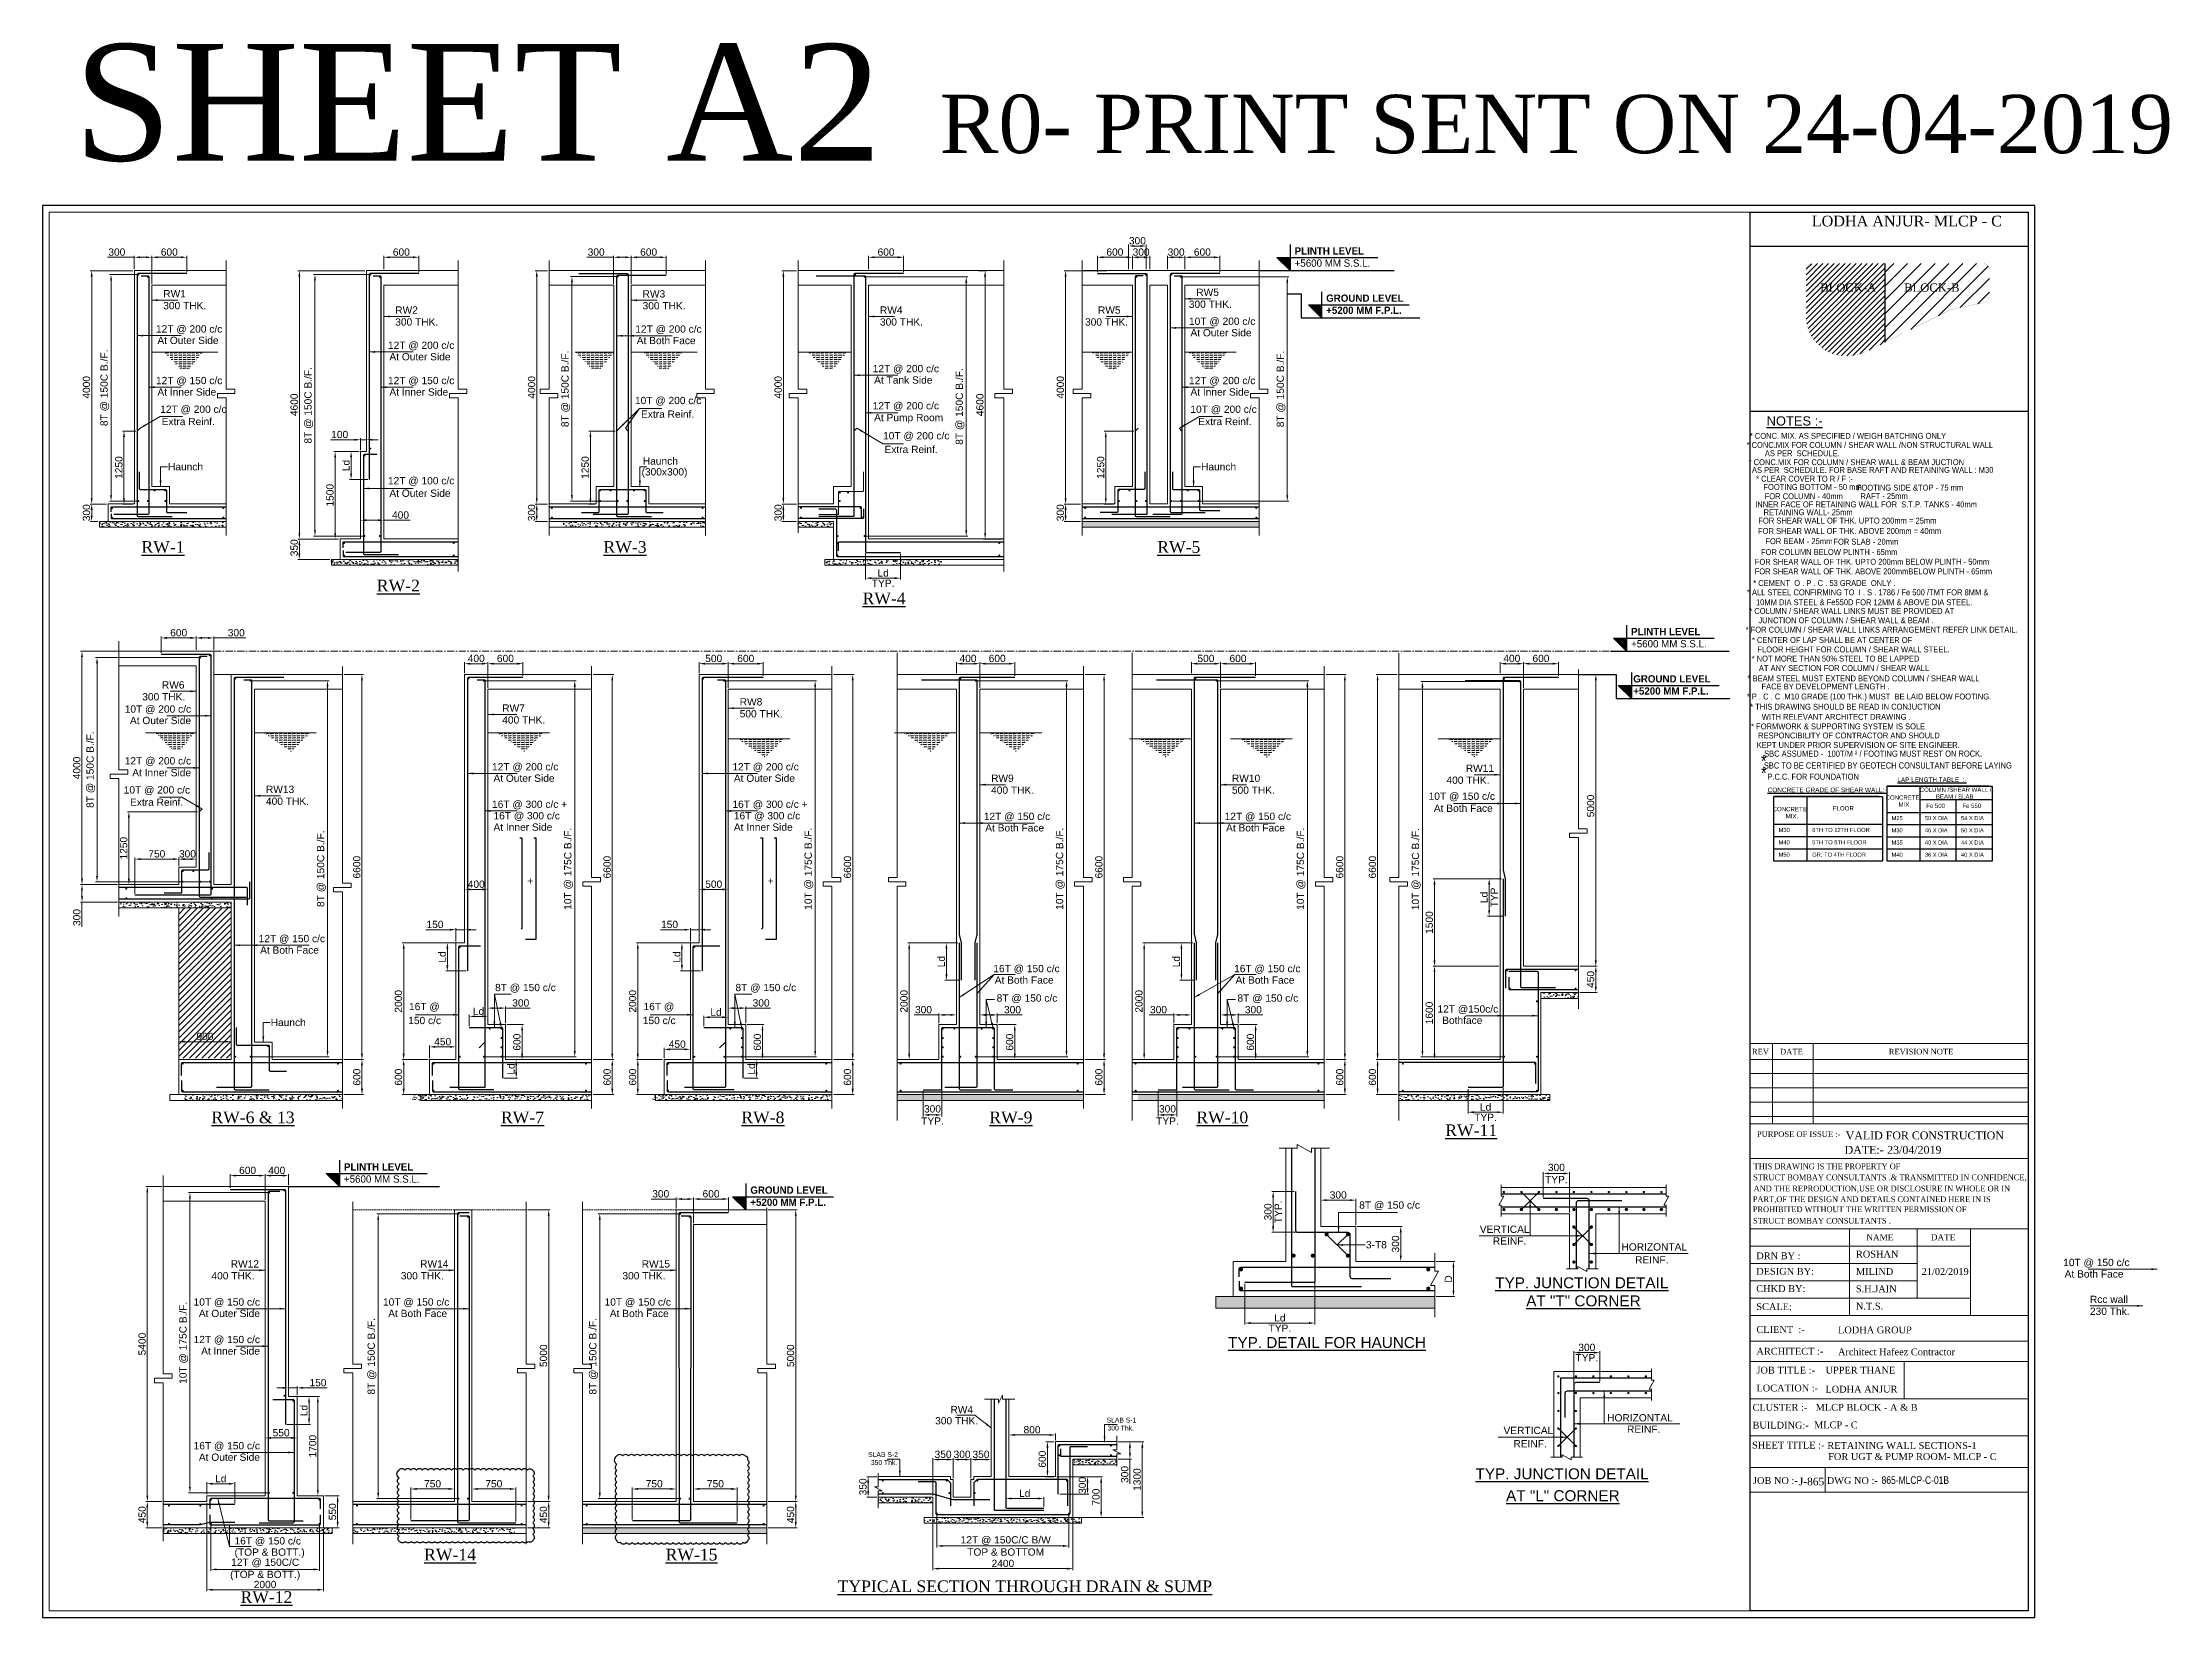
# Model space of a CAD drawing. Header units: millimetres. Extents: x 99112 to 332273, y 431815 to 552227.
# Drawn here: x 250858 to 287322, y 472574 to 499572 of the extents above; entities that cross this region are included whole.
import ezdxf
from ezdxf.enums import TextEntityAlignment as Align

# ---------------------------------------------------------------- set-up
doc = ezdxf.new("R2010")
doc.units = ezdxf.units.MM
doc.header["$LTSCALE"] = 100
doc.header["$MEASUREMENT"] = 0
doc.linetypes.add('CENTER', pattern=[2, 1.25, -0.25, 0.25, -0.25])
doc.linetypes.add('HIDDEN', pattern=[0.375, 0.25, -0.125])
for name, color, linetype in [('Col. sch.', 4, 'Continuous'), ('SBC COMMENTS', 6, 'Continuous'), ('SHEET', 7, 'Continuous')]:
    doc.layers.add(name, color=color, linetype=linetype)
for name, color, linetype, lineweight in [('CONCRETE', 7, 'Continuous', 20), ('D-sheet', 42, 'Continuous', 13), ('DIM', 8, 'Continuous', 13), ('DONUT', 2, 'Continuous', 20), ('LINE- 1', 7, 'Continuous', 25), ('MAIN TEXT', 6, 'Continuous', 30), ('P.C.C HATCH', 8, 'Continuous', 20), ('REINF', 4, 'Continuous', 30), ('S- LEVEL', 1, 'Continuous', 25), ('SHADE', 252, 'Continuous', 13), ('SUNK', 251, 'Continuous', 9), ('TEXT', 255, 'Continuous', 25), ('WATER LVL', 5, 'HIDDEN', 13)]:
    doc.layers.add(name, color=color, linetype=linetype, lineweight=lineweight)
doc.styles.add('03_ALL SECTIONS.$0$STD-125', font='', dxfattribs={"height": 250})
doc.styles.add('ARIAL', font='arial.ttf')
doc.styles.add('STYLE3', font='times.ttf', dxfattribs={"width": 0.8, "height": 12})
doc.styles.add('TIMES NEW ROMAN', font='times.ttf', dxfattribs={"width": 0.8, "height": 12})
doc.styles.get('03_ALL SECTIONS.$0$STD-125').set_extended_font_data('Century Gothic')
doc.dimstyles.new('50', dxfattribs={"dimscale": 50, "dimtxt": 2.5, "dimasz": 2, "dimexe": 0.5, "dimexo": 0.5, "dimgap": 0.5, "dimtad": 1, "dimdec": 0, "dimzin": 3, "dimdsep": 46, "dimtxsty": 'ARIAL', "dimcen": 0, "dimdle": 1, "dimclrd": 256, "dimclre": 256, "dimclrt": 7, "dimadec": 0, "dimazin": 0, "dimtfac": 1, "dimtdec": 0, "dimtmove": 0, "dimatfit": 3, "dimfxl": 0, "dimtolj": 1, "dimtzin": 0, "dimlwd": -1, "dimlwe": -1, "dimarcsym": 0})
pattern_1 = [(50, (175759.28, 499995.12), (143.45204, -12.55043), [15, -165]), (355, (175759.28, 499995.12), (-27.75027, 150.43843), [12, -132]), (100.4514, (175771.23, 499994.08), (115.70188, 137.8879), [12.74804, -140.22842]), (46.1842, (175759.28, 500035.12), (213.4482, -33.1038), [22.5, -247.5]), (96.6356, (175777.07, 500032.36), (186.93254, 194.82357), [19.12206, -210.3426]), (351.1842, (175759.28, 500035.12), (186.9324, 194.8237), [18, -198]), (21, (175779.28, 500025.12), (119.38141, -80.52378), [15, -165]), (326, (175779.28, 500025.12), (48.66307, 145.03), [12, -132]), (71.4514, (175789.23, 500018.41), (168.04453, 64.5061), [12.74804, -140.22842]), (37.5, (175759.28, 499995.12), (2.43197, 66.57877), [0, -130.4, 0, -134, 0, -132.5]), (7.5, (175759.28, 499995.12), (52.61391, 78.88234), [0, -76.4, 0, -127.4, 0, -50.5]), (327.5, (175714.68, 499995.12), (106.764487, -4.510974), [0, -50, 0, -156, 0, -207]), (317.5, (175694.68, 499995.12), (116.63723, 20.021), [0, -65, 0, -103.6, 0, -147])]
pattern_2 = [(50, (-44755.4, 22417.23), (143.452037, -12.550427), [15, -165]), (355, (-44755.4, 22417.23), (-27.750267, 150.438427), [12, -132]), (100.4514, (-44743.45, 22416.18), (115.701876, 137.88791), [12.748038, -140.228422]), (46.1842, (-44755.4, 22457.23), (213.44821, -33.103803), [22.5, -247.5]), (96.6356, (-44737.62, 22454.47), (186.93254, 194.823574), [19.12206, -210.3426]), (351.1842, (-44755.4, 22457.23), (186.93239, 194.82372), [18, -198]), (21, (-44735.4, 22447.23), (119.38141, -80.523778), [15, -165]), (326, (-44735.4, 22447.23), (48.663066, 145.03001), [12, -132]), (71.4514, (-44725.46, 22440.52), (168.044526, 64.5061), [12.748038, -140.228422]), (37.5, (-44755.405, 22417.23), (2.431971, 66.578771), [0, -130.4, 0, -134, 0, -132.5]), (7.5, (-44755.405, 22417.23), (52.6139075, 78.882342), [0, -76.4, 0, -127.4, 0, -50.5]), (327.5, (-44800.005, 22417.23), (106.764487, -4.5109743), [0, -50, 0, -156, 0, -207]), (317.5, (-44820.005, 22417.23), (116.637234, 20.020996), [0, -65, 0, -103.6, 0, -147])]
pattern_3 = [(50, (234850.2, 488502.28), (143.45204, -12.55043), [15, -165]), (355, (234850.2, 488502.28), (-27.75027, 150.4384), [12, -132]), (100.4514, (234862.15, 488501.23), (115.7019, 137.8879), [12.74804, -140.2284]), (46.1842, (234850.2, 488542.28), (213.4482, -33.1038), [22.5, -247.5]), (96.6356, (234867.98, 488539.52), (186.9325, 194.8236), [19.122, -210.3426]), (351.1842, (234850.2, 488542.28), (186.9324, 194.8237), [18, -198]), (21, (234870.2, 488532.28), (119.3814, -80.52378), [15, -165]), (326, (234870.2, 488532.28), (48.66307, 145.03), [12, -132]), (71.4514, (234880.14, 488525.57), (168.0445, 64.5061), [12.74804, -140.2284]), (37.5, (234850.196, 488502.28), (2.43197, 66.57877), [0, -130.4, 0, -134, 0, -132.5]), (7.5, (234850.196, 488502.28), (52.61391, 78.88234), [0, -76.4, 0, -127.4, 0, -50.5]), (327.5, (234805.596, 488502.28), (106.76449, -4.510974), [0, -50, 0, -156, 0, -207]), (317.5, (234785.6, 488502.28), (116.63723, 20.021), [0, -65, 0, -103.6, 0, -147])]

msp = doc.modelspace()

# ---------------------------------------------------------------- texts
at = {"layer": 'MAIN TEXT', "style": 'TIMES NEW ROMAN'}
for s, height, rotation, p in [('SHEET A2', 2000, 359.99642, (251394.1, 497549.5, 389.1)), ('R0- PRINT SENT ON 24-04-2019', 1000, 359.99642, (266238.8, 497676.8, -389.1)), ('%%URW-1', 200, 0.00358, (252553.9, 490824.4, 388.2)), ('%%URW-3', 200, 0.00358, (260475, 490824.4, 388.2)), ('%%URW-5', 200, 0.00358, (269967.9, 490824.4, 388.2)), ('%%URW-2', 200, 0.00358, (256588.4, 490162.8, 388.2)), ('%%URW-4', 200, 0.00358, (264915.9, 489943.8, 388.2)), ('%%URW-6 & 13', 200, 0.00358, (253752.9, 481046, 388.2)), ('%%URW-7', 200, 0.00358, (258716.7, 481046, 388.2)), ('%%URW-8', 200, 0.00358, (262838.2, 481046, 388.2)), ('%%URW-9', 200, 0.00358, (267090.3, 481046, 388.2)), ('%%URW-10', 200, 0.00358, (270639, 481046, 388.2)), ('%%URW-11', 200, 0.00358, (274906.7, 480825.8, 388.2)), ('%%URW-14', 200, 0.00358, (257399.9, 473551, 389.1)), ('%%URW-15', 200, 0.00358, (261539.5, 473551, 389.1)), ('%%URW-12', 200, 0.00358, (254251.8, 472823.7, 388.2)), ('%%UTYPICAL SECTION THROUGH DRAIN & SUMP', 200, 0.00358, (264489.1, 473008.6, 388.2))]:
    msp.add_text(s, height=height, rotation=rotation, dxfattribs=at).set_placement(p)
at = {"layer": 'MAIN TEXT', "style": 'ARIAL'}
for s, p in [('%%UTYP. JUNCTION DETAIL', (275762.3, 478216.9)), ('%%UAT "T" CORNER', (276294.5, 477907.2)), ('%%UTYP. DETAIL FOR HAUNCH', (271183.5, 477193)), ('%%UTYP. JUNCTION DETAIL', (275424.8, 474942.6)), ('%%UAT "L" CORNER', (275948.8, 474567.1))]:
    msp.add_text(s, height=187.5, dxfattribs=at).set_placement(p)
at = {"layer": 'S- LEVEL', "ltscale": 1000, "char_height": 125, "attachment_point": 1, "style": '03_ALL SECTIONS.$0$STD-125'}
for s, insert, width in [('{\\fCentury Gothic|b1|i0|c0|p34;\\C1;PLINTH LEVEL\\P}+5600 MM S.S.L.', (272324.1, 496061.7, 389.1), 1772.628), ('{\\fCentury Gothic|b1|i0|c0|p34;\\C1;GROUND LEVEL}\\P{\\fCentury Gothic|b1|i0|c0|p34;+5200 MM F.P.L.}', (272864.3, 495252.6), 1750.127), ('{\\fCentury Gothic|b1|i0|c0|p34;\\C1;PLINTH LEVEL\\P}+5600 MM S.S.L.', (278091.9, 489536, 389.1), 1772.628), ('{\\fCentury Gothic|b1|i0|c0|p34;\\C1;GROUND LEVEL}\\P{\\fCentury Gothic|b1|i0|c0|p34;+5200 MM F.P.L.}', (278128.7, 488726.9), 1750.127), ('{\\fCentury Gothic|b1|i0|c0|p34;\\C1;PLINTH LEVEL\\P}+5600 MM S.S.L.', (256025, 480360.3, 389.1), 1772.628), ('{\\fCentury Gothic|b1|i0|c0|p34;\\C1;GROUND LEVEL}\\P{\\fCentury Gothic|b1|i0|c0|p34;+5200 MM F.P.L.}', (262991.9, 479961.8, 389.1), 1750.127)]:
    msp.add_mtext(s, dxfattribs=dict(at, insert=insert, width=width))
at = {"layer": 'SHEET', "color": 2, "style": 'STYLE3'}
for s, height, p in [('LODHA ANJUR- MLCP - C', 183.291, (281189.1, 496603.6)), ('BLOCK-A', 143.18, (281333.7, 495442.4)), ('BLOCK-B', 143.18, (282773.1, 495442.4))]:
    msp.add_text(s, height=height, dxfattribs=at).set_placement(p, align=Align.TOP_LEFT)
at = {"layer": 'SHEET', "style": 'STYLE3'}
for s, height, p in [('REV', 96.59, (280164.6, 482225.2, 0)), ('DATE', 96.59, (280646, 482225.2, 0)), ('REVISION NOTE', 96.587, (282509.7, 482225.2, 0)), ('PURPOSE OF ISSUE :-', 96.587, (280249.8, 480810.7, 0)), ('NAME', 104.24, (282125.5, 479039)), ('DATE', 104.24, (283231.4, 479039)), ('DRN BY :', 117.27, (280238.3, 478714.4)), ('DESIGN BY:', 117.27, (280238.3, 478448.4)), ('CHKD BY:', 117.27, (280238.3, 478152.7)), ('SCALE:', 117.27, (280238.3, 477843.2)), ('CLIENT  :-', 117.27, (280241.1, 477452)), ('ARCHITECT :-', 117.269, (280241.1, 477078.6)), ('JOB TITLE :-', 117.269, (280241.1, 476754.1, 0)), ('CLUSTER :-', 117.27, (280173.9, 476117.3, 0)), ('LOCATION :-', 117.269, (280241.1, 476447.9, 0)), ('BUILDING:-', 117.27, (280173.9, 475811.1, 0)), ('SHEET TITLE :-', 117.269, (280166.5, 475469.7, 0)), ('JOB NO :-', 117.27, (280181.8, 474862.6, 0)), ('DWG NO :-', 117.27, (281446.3, 474862.6))]:
    msp.add_text(s, height=height, dxfattribs=at).set_placement(p)
at = {"layer": 'SHEET', "color": 6, "style": 'STYLE3'}
for s, height, p in [('DATE:- ', 135.22, (281753.3, 480522.4)), ('VALID FOR CONSTRUCTION', 135.222, (281771.1, 480769.4)), ('23/04/2019', 135.22, (282482.2, 480522.4))]:
    msp.add_text(s, height=height, dxfattribs=at).set_placement(p)
at = {"layer": 'SHEET', "color": 4}
for s, height, style, width, p in [('THIS DRAWING IS THE PROPERTY OF ', 99.452, 'STYLE3', 0.9, (280193.3, 480257.8, 0)), ('STRUCT BOMBAY CONSULTANTS .& TRANSMITTED IN CONFIDENCE,', 99.452, 'STYLE3', 0.9, (280183.4, 480068.6, 0)), ('AND THE REPRODUCTION,USE OR DISCLOSURE IN WHOLE OR IN', 99.452, 'STYLE3', 0.9, (280193.3, 479876.5, 0)), ('PART,OF THE DESIGN AND DETAILS CONTAINED HERE IN IS', 99.452, 'STYLE3', 0.9, (280178.5, 479693.2, 0)), ('PROHIBITED WITHOUT THE WRITTEN PERMISSION OF', 99.452, 'STYLE3', 0.9, (280178.5, 479521.6, 0)), ('STRUCT BOMBAY CONSULTANTS .', 99.452, 'STYLE3', 0.9, (280183.4, 479323.8, 0)), ('865-MLCP-C-01B', 130.298, 'ARIAL', 0.8, (282386, 474862.6))]:
    msp.add_text(s, height=height, dxfattribs=dict(at, style=style, width=width)).set_placement(p)
at = {"layer": 'SHEET', "color": 4, "style": 'STYLE3'}
for s, height, p in [('ROSHAN', 117.27, (281946.9, 478743.6)), ('MILIND', 117.27, (281947.5, 478445.3)), ('21/02/2019', 117.27, (283073.3, 478445.3)), ('S.H.JAIN', 117.27, (281945.6, 478148.5)), ('N.T.S.', 117.27, (281945.6, 477851.7)), ('LODHA GROUP', 117.269, (281639.5, 477444, 0)), ('Architect Hafeez Contractor', 117.269, (281639.5, 477068.1)), ('UPPER THANE', 117.269, (281425.1, 476754.1)), ('MLCP BLOCK - A & B', 117.269, (281256.9, 476117.3, 0)), ('LODHA ANJUR', 117.269, (281423.4, 476428.3)), ('MLCP - C', 117.27, (281229.4, 475815.6, 0)), ('RETAINING WALL SECTIONS-1', 117.269, (281456.7, 475462.2, 0)), ('FOR UGT & PUMP ROOM- MLCP - C', 117.269, (281470.7, 475273.3, 0)), ('J-865', 130.3, (280967.2, 474839.3, 0))]:
    msp.add_text(s, height=height, dxfattribs=at).set_placement(p)
at = {"layer": 'TEXT', "style": 'ARIAL'}
for s, height, rotation, p in [('RW1', 125, 0, (252926.9, 495203.6, 389.1)), ('RW3', 125, 0, (261144.7, 495200.9, 389.1)), ('RW5', 125, 0, (270637.7, 495227.3, 389.1)), ('300 THK.', 125, 0, (252926.9, 494999.8, 389.1)), ('300 THK.', 125, 0, (256904.4, 494719.5, 389.1)), ('RW2', 125, 0, (256904.4, 494923.2, 389.1)), ('300 THK.', 125, 0, (261144.7, 494997.1, 389.1)), ('300 THK.', 125, 0, (265214.5, 494719.5, 389.1)), ('RW4', 125, 0, (265214.5, 494923.2, 389.1)), ('300 THK.', 125, 360, (268730.1, 494719.5, 389.1)), ('RW5', 125, 360, (268952, 494923.2, 389.1)), ('300 THK.', 125, 0, (270509.3, 495023.5, 389.1)), ('RW6', 125, 360, (252903.5, 488497.5, 389.1)), ('300 THK.', 125, 360, (252567, 488293.8, 389.1)), ('RW8', 125, 0, (262809.8, 488207.6, 389.1)), ('400 THK.', 125, 0, (258738.8, 487897.1, 389.1)), ('RW7', 125, 0, (258738.8, 488100.9, 389.1)), ('500 THK.', 125, 0, (262809.8, 488003.9, 389.1)), ('RW11', 125, 360, (275257.1, 487068.4, 389.1)), ('RW13', 125, 0, (254687.7, 486707.4, 389.1)), ('400 THK.', 125, 0, (267119.7, 486693.4, 389.1)), ('RW9', 125, 0, (267119.7, 486897.2, 389.1)), ('500 THK.', 125, 0, (271248.4, 486693.4, 389.1)), ('RW10', 125, 0, (271248.4, 486897.2, 389.1)), ('400 THK.', 125, 360, (274926.5, 486864.6, 389.1)), ('400 THK.', 125, 0, (254687.7, 486503.6, 389.1)), ('VERTICAL', 125, 0.00358, (275498, 479165.7)), ('REINF.', 125, 0.00358, (275722.1, 478965.4)), ('HORIZONTAL', 125, 0.00358, (277926.7, 478863.4)), ('400 THK.', 125, 360, (253753.2, 478368.6, 389.1)), ('RW12', 125, 360, (254083.8, 478572.3, 389.1)), ('300 THK.', 125, 360, (257000.1, 478368.6, 389.1)), ('RW14', 125, 360, (257330.7, 478572.3, 389.1)), ('300 THK.', 125, 360, (260799.1, 478368.6, 389.1)), ('RW15', 125, 360, (261129.7, 478572.3, 389.1)), ('REINF.', 125, 0.00358, (278159.9, 478641.9)), ('Rcc wall', 125, 0, (285958.6, 477963.7, 389.1)), ('230 Thk.', 125, 0, (285958.6, 477759.9, 389.1)), ('300 THK.', 125, 0, (266160.7, 475883.2, 389.1)), ('RW4', 125, 0, (266423.2, 476075, 389.1)), ('SLAB S-1', 83.33, 360, (269099.3, 475914.8, 389.1)), ('300 Thk.', 83.33, 360, (269115.4, 475778.4, 389.1)), ('HORIZONTAL', 125, 0.00358, (277681.4, 475934.1)), ('REINF.', 125, 0.00358, (278022, 475739)), ('VERTICAL', 125, 0.00358, (275904.8, 475717.4)), ('REINF.', 125, 0.00358, (276074.3, 475489.8)), ('SLAB S-2', 83.33, 0, (265011.8, 475324.8, 389.1)), ('350 Thk.', 83.33, 0, (265058.3, 475188.4, 389.1)), ('(TOP & BOTT.)', 125, 360, (254149.1, 473631.2, 389.1)), ('16T @ 150 c/c', 125, 360, (254149.1, 473824.3, 389.1))]:
    msp.add_text(s, height=height, rotation=rotation, dxfattribs=at).set_placement(p)
for s, p in [('10T @ 200 c/c', (270512.7, 494731.5, 389.1)), ('12T @ 200 c/c', (252801.8, 494600.5, 389.1)), ('At Outer Side', (252826.7, 494404, 389.1)), ('12T @ 200 c/c', (261019.7, 494597.8, 401.4)), ('At Both Face', (261044.6, 494401.3, 401.4)), ('At Outer Side', (270537.6, 494535, 389.1)), ('12T @ 200 c/c', (256779.3, 494320.1, 389.1)), ('At Outer Side', (256804.2, 494123.6, 389.1)), ('12T @ 150 c/c', (252801.8, 493715.5, 389.1)), ('12T @ 150 c/c', (256779.3, 493715.5, 389.1)), ('12T @ 200 c/c', (265089.5, 493920.7, 389.1)), ('At Tank Side', (265114.4, 493724.2, 389.1)), ('12T @ 200 c/c', (270512.7, 493715.5, 389.1)), ('At Inner Side', (252826.7, 493519, 389.1)), ('At Inner Side', (256804.2, 493519, 389.1)), ('10T @ 200 c/c', (261013.8, 493373.1, 376.8)), ('12T @ 200 c/c', (265089.5, 493283.3, 389.1)), ('At Inner Side', (270537.6, 493519, 389.1)), ('12T @ 200 c/c', (252875, 493223.6, 376.8)), ('Extra Reinf.', (252899.9, 493012.9, 376.8)), ('Extra Reinf.', (261117.7, 493139.2, 376.8)), ('At Pump Room', (265114.4, 493080.8, 389.1)), ('10T @ 200 c/c', (270536.1, 493223.6, 376.8)), ('Extra Reinf.', (270672.6, 493012.9, 376.8)), ('10T @ 200 c/c', (265267.3, 492768.8, 376.8)), ('Extra Reinf.', (265292.2, 492534.9, 376.8)), ('Haunch', (253008.1, 492237.1, 389.1)), ('(300x300)', (261127.2, 492150, 389.1)), ('Haunch', (261148.5, 492334.9, 389.1)), ('Haunch', (270718.9, 492237.1, 389.1)), ('12T @ 100 c/c', (256779.3, 491998.4, 389.1)), ('At Outer Side', (256804.2, 491783.9, 389.1)), ('10T @ 200 c/c', (252266.3, 488084.1, 389.1)), ('At Outer Side', (252356.2, 487887.6, 389.1)), ('12T @ 200 c/c', (252266.3, 487195.8, 389.1)), ('12T @ 200 c/c', (258563.3, 487095, 389.1)), ('12T @ 200 c/c', (262684.8, 487095, 389.1)), ('10T @ 200 c/c', (252249, 486697.9, 376.8)), ('At Inner Side', (252394.9, 486993.3, 389.1)), ('At Outer Side', (258588.2, 486898.5, 389.1)), ('At Outer Side', (262709.7, 486898.5, 389.1)), ('Extra Reinf.', (252357.2, 486487.3, 376.8)), ('16T @ 300 c/c +', (258563.3, 486451.6, 389.1)), ('16T @ 300 c/c +', (262684.8, 486451.6, 389.1)), ('10T @ 150 c/c', (274620.6, 486590, 389.1)), ('At Both Face', (274710.5, 486383.3, 389.1)), ('At Inner Side', (258588.2, 486059.7, 389.1)), ('16T @ 300 c/c', (258588.2, 486255.1, 389.1)), ('At Inner Side', (262709.7, 486059.7, 389.1)), ('16T @ 300 c/c', (262709.7, 486255.1, 389.1)), ('12T @ 150 c/c', (266994.7, 486244.2, 389.1)), ('At Both Face', (267019.6, 486047.7, 389.1)), ('12T @ 150 c/c', (271123.4, 486244.2, 389.1)), ('At Both Face', (271148.3, 486047.7, 389.1)), ('+', (259168.6, 485136.5)), ('+', (263290.1, 485136.5)), ('12T @ 150 c/c', (254562.7, 484148.8, 389.1)), ('At Both Face', (254587.5, 483952.3, 389.1)), ('16T @ 150 c/c', (267157.3, 483635.1, 389.1)), ('At Both Face', (267182.2, 483438.6, 389.1)), ('16T @ 150 c/c', (271286, 483635.1, 389.1)), ('At Both Face', (271310.9, 483438.6, 389.1)), ('8T @ 150 c/c', (258615.9, 483310, 389.1)), ('8T @ 150 c/c', (262737.4, 483310, 389.1)), ('8T @ 150 c/c', (267215.2, 483129.6, 389.1)), ('8T @ 150 c/c', (271343.9, 483129.6, 389.1)), ('Haunch', (254768.9, 482711.4, 389.1)), ('150 c/c', (257126.9, 482745, 778.2)), ('16T @ ', (257140.1, 482984.5, 778.2)), ('150 c/c', (261148.4, 482745, 778.2)), ('16T @ ', (261161.6, 482984.5, 778.2)), ('12T @150c/c ', (274772.6, 482942.4)), ('Bothface', (274853.4, 482747.9)), ('8T @ 150 c/c', (273430.9, 479581.4, 389.1)), ('3-T8', (273545.4, 478900.4, 389.1)), ('10T @ 150 c/c', (285499.9, 478596.6)), ('At Both Face', (285524.8, 478400.1)), ('10T @ 150 c/c', (253447.3, 477919.3, 389.1)), ('10T @ 150 c/c', (256694.2, 477919.3, 389.1)), ('10T @ 150 c/c', (260493.2, 477919.3, 389.1)), ('At Outer Side', (253537.3, 477722.8, 389.1)), ('At Both Face', (256784.1, 477722.8, 389.1)), ('At Both Face', (260583.2, 477722.8, 389.1)), ('12T @ 150 c/c', (253447.3, 477275.9, 389.1)), ('At Inner Side', (253576, 477079.4, 389.1)), ('16T @ 150 c/c', (253447.3, 475455.3, 376.8)), ('At Outer Side', (253537.3, 475258.8, 376.8))]:
    msp.add_text(s, height=125, dxfattribs=at).set_placement(p)

# ---------------------------------------------------------------- blocks, each defined once
blk = doc.blocks.new('*D475')
at = {"layer": 'DIM', "transparency": 16777216}
for p, q in [((259173, 479560), (259560, 479560)), ((259535, 479460), (259535, 474660)), ((259173, 474560), (259560, 474560))]:
    blk.add_line(p, q, dxfattribs=at)
for points in [[(259551, 479460), (259518, 479460), (259535, 479560)], [(259518, 474660), (259551, 474660), (259535, 474560)]]:
    blk.add_solid(points, dxfattribs=at)
at = {"layer": 'DIM', "color": 7, "transparency": 16777216, "insert": (259446, 477060), "char_height": 125, "attachment_point": 5, "rotation": 90, "style": 'ARIAL'}
blk.add_mtext('\\A1;5000', dxfattribs=at)
blk = doc.blocks.new('*D481')
at = {"layer": 'DIM', "transparency": 16777216}
for p, q in [((274083, 488736), (273721, 488736)), ((273746, 488636), (273746, 482236)), ((274083, 482136), (273721, 482136))]:
    blk.add_line(p, q, dxfattribs=at)
for points in [[(273763, 488636), (273730, 488636), (273746, 488736)], [(273730, 482236), (273763, 482236), (273746, 482136)]]:
    blk.add_solid(points, dxfattribs=at)
at = {"layer": 'DIM', "color": 7, "transparency": 16777216, "insert": (273658, 485436), "char_height": 125, "attachment_point": 5, "rotation": 90, "style": 'ARIAL'}
blk.add_mtext('\\A1;6600', dxfattribs=at)
blk = doc.blocks.new('*D476')
at = {"layer": 'DIM', "transparency": 16777216}
for p, q in [((275822, 483736), (274696, 483736)), ((274721, 483636), (274721, 482236)), ((275822, 482136), (274696, 482136))]:
    blk.add_line(p, q, dxfattribs=at)
for points in [[(274738, 483636), (274705, 483636), (274721, 483736)], [(274705, 482236), (274738, 482236), (274721, 482136)]]:
    blk.add_solid(points, dxfattribs=at)
at = {"layer": 'DIM', "color": 7, "transparency": 16777216, "insert": (274632, 482936), "char_height": 125, "attachment_point": 5, "rotation": 90, "style": 'ARIAL'}
blk.add_mtext('\\A1;1600', dxfattribs=at)
blk = doc.blocks.new('*D482')
at = {"layer": 'DIM', "transparency": 16777216}
for p, q in [((274083, 482136), (273721, 482136)), ((273746, 482036), (273746, 481636)), ((274083, 481536), (273721, 481536))]:
    blk.add_line(p, q, dxfattribs=at)
for points in [[(273763, 482036), (273730, 482036), (273746, 482136)], [(273730, 481636), (273763, 481636), (273746, 481536)]]:
    blk.add_solid(points, dxfattribs=at)
at = {"layer": 'DIM', "color": 7, "transparency": 16777216, "insert": (273658, 481836), "char_height": 125, "attachment_point": 5, "rotation": 90, "style": 'ARIAL'}
blk.add_mtext('\\A1;600', dxfattribs=at)
blk = doc.blocks.new('*D477')
at = {"layer": 'DIM', "transparency": 16777216}
for p, q in [((259173, 474560), (259560, 474560)), ((259535, 474210), (259535, 474460)), ((259173, 474110), (259560, 474110))]:
    blk.add_line(p, q, dxfattribs=at)
for points in [[(259551, 474460), (259518, 474460), (259535, 474560)], [(259518, 474210), (259551, 474210), (259535, 474110)]]:
    blk.add_solid(points, dxfattribs=at)
at = {"layer": 'DIM', "color": 7, "transparency": 16777216, "insert": (259446, 474335), "char_height": 125, "attachment_point": 5, "rotation": 90, "style": 'ARIAL'}
blk.add_mtext('\\A1;450', dxfattribs=at)
blk = doc.blocks.new('*D470')
at = {"layer": 'DIM', "transparency": 16777216}
for p, q in [((263298, 479560), (263796, 479560)), ((263771, 479460), (263771, 474660)), ((263298, 474560), (263796, 474560))]:
    blk.add_line(p, q, dxfattribs=at)
for points in [[(263787, 479460), (263754, 479460), (263771, 479560)], [(263754, 474660), (263787, 474660), (263771, 474560)]]:
    blk.add_solid(points, dxfattribs=at)
at = {"layer": 'DIM', "color": 7, "transparency": 16777216, "insert": (263682, 477060), "char_height": 125, "attachment_point": 5, "rotation": 90, "style": 'ARIAL'}
blk.add_mtext('\\A1;5000', dxfattribs=at)
blk = doc.blocks.new('*D471')
at = {"layer": 'DIM', "transparency": 16777216}
for p, q in [((263298, 474560), (263796, 474560)), ((263771, 474210), (263771, 474460)), ((263298, 474110), (263796, 474110))]:
    blk.add_line(p, q, dxfattribs=at)
for points in [[(263787, 474460), (263754, 474460), (263771, 474560)], [(263754, 474210), (263787, 474210), (263771, 474110)]]:
    blk.add_solid(points, dxfattribs=at)
at = {"layer": 'DIM', "color": 7, "transparency": 16777216, "insert": (263682, 474335), "char_height": 125, "attachment_point": 5, "rotation": 90, "style": 'ARIAL'}
blk.add_mtext('\\A1;450', dxfattribs=at)
blk = doc.blocks.new('*D472')
at = {"layer": 'DIM', "transparency": 16777216}
for p, q in [((275847, 488761), (275847, 488949)), ((276147, 488924), (275947, 488924)), ((276247, 488511), (276247, 488949))]:
    blk.add_line(p, q, dxfattribs=at)
for points in [[(275947, 488941), (275947, 488907), (275847, 488924)], [(276147, 488907), (276147, 488941), (276247, 488924)]]:
    blk.add_solid(points, dxfattribs=at)
at = {"layer": 'DIM', "color": 7, "transparency": 16777216, "insert": (276047, 489013), "char_height": 125, "attachment_point": 5, "style": 'ARIAL'}
blk.add_mtext('\\A1;400', dxfattribs=at)
blk = doc.blocks.new('*D473')
at = {"layer": 'DIM', "transparency": 16777216}
for p, q in [((276247, 488761), (276247, 488949)), ((276347, 488924), (276747, 488924)), ((276847, 488713), (276847, 488949))]:
    blk.add_line(p, q, dxfattribs=at)
for points in [[(276347, 488941), (276347, 488907), (276247, 488924)], [(276747, 488907), (276747, 488941), (276847, 488924)]]:
    blk.add_solid(points, dxfattribs=at)
at = {"layer": 'DIM', "color": 7, "transparency": 16777216, "insert": (276547, 489013), "char_height": 125, "attachment_point": 5, "style": 'ARIAL'}
blk.add_mtext('\\A1;600', dxfattribs=at)
blk = doc.blocks.new('*D474')
at = {"layer": 'DIM', "transparency": 16777216}
for p, q in [((254673, 479735), (254673, 480173)), ((254773, 480148), (254973, 480148)), ((255073, 479985), (255073, 480173))]:
    blk.add_line(p, q, dxfattribs=at)
for points in [[(254773, 480165), (254773, 480132), (254673, 480148)], [(254973, 480132), (254973, 480165), (255073, 480148)]]:
    blk.add_solid(points, dxfattribs=at)
at = {"layer": 'DIM', "color": 7, "transparency": 16777216, "insert": (254873, 480237), "char_height": 125, "attachment_point": 5, "style": 'ARIAL'}
blk.add_mtext('\\A1;400', dxfattribs=at)
blk = doc.blocks.new('*D478')
at = {"layer": 'DIM', "transparency": 16777216}
for p, q in [((254073, 479937), (254073, 480173)), ((254573, 480148), (254173, 480148)), ((254673, 479985), (254673, 480173))]:
    blk.add_line(p, q, dxfattribs=at)
for points in [[(254173, 480165), (254173, 480132), (254073, 480148)], [(254573, 480132), (254573, 480165), (254673, 480148)]]:
    blk.add_solid(points, dxfattribs=at)
at = {"layer": 'DIM', "color": 7, "transparency": 16777216, "insert": (254373, 480237), "char_height": 125, "attachment_point": 5, "style": 'ARIAL'}
blk.add_mtext('\\A1;600', dxfattribs=at)
blk = doc.blocks.new('*D479')
at = {"layer": 'DIM', "transparency": 16777216}
for p, q in [((277214, 488736), (277512, 488736)), ((277487, 488636), (277487, 483836)), ((277214, 483736), (277512, 483736))]:
    blk.add_line(p, q, dxfattribs=at)
for points in [[(277504, 488636), (277470, 488636), (277487, 488736)], [(277470, 483836), (277504, 483836), (277487, 483736)]]:
    blk.add_solid(points, dxfattribs=at)
at = {"layer": 'DIM', "color": 7, "transparency": 16777216, "insert": (277398, 486485), "char_height": 125, "attachment_point": 5, "rotation": 90, "style": 'ARIAL'}
blk.add_mtext('\\A1;5000', dxfattribs=at)
blk = doc.blocks.new('*D480')
at = {"layer": 'DIM', "transparency": 16777216}
for p, q in [((277214, 483736), (277512, 483736)), ((277487, 483636), (277487, 483386)), ((277214, 483286), (277512, 483286))]:
    blk.add_line(p, q, dxfattribs=at)
for points in [[(277504, 483636), (277470, 483636), (277487, 483736)], [(277470, 483386), (277504, 483386), (277487, 483286)]]:
    blk.add_solid(points, dxfattribs=at)
at = {"layer": 'DIM', "color": 7, "transparency": 16777216, "insert": (277398, 483511), "char_height": 125, "attachment_point": 5, "rotation": 90, "style": 'ARIAL'}
blk.add_mtext('\\A1;450', dxfattribs=at)
blk = doc.blocks.new('*D483')
at = {"layer": 'DIM', "transparency": 16777216}
for p, q in [((276154, 488618), (274490, 488618)), ((274515, 488518), (274515, 482286)), ((275889, 482186), (274490, 482186))]:
    blk.add_line(p, q, dxfattribs=at)
for points in [[(274531, 488518), (274498, 488518), (274515, 488618)], [(274498, 482286), (274531, 482286), (274515, 482186)]]:
    blk.add_solid(points, dxfattribs=at)
at = {"layer": 'DIM', "color": 7, "transparency": 16777216, "insert": (274408, 485402), "char_height": 125, "attachment_point": 5, "rotation": 90, "style": 'ARIAL'}
blk.add_mtext('\\A1;10T @ 175C B./F.', dxfattribs=at)
blk = doc.blocks.new('*D484')
at = {"layer": 'DIM', "transparency": 16777216}
for p, q in [((257962, 479493), (256587, 479493)), ((256612, 479393), (256612, 474710)), ((257963, 474610), (256587, 474610))]:
    blk.add_line(p, q, dxfattribs=at)
for points in [[(256629, 479393), (256595, 479393), (256612, 479493)], [(256595, 474710), (256629, 474710), (256612, 474610)]]:
    blk.add_solid(points, dxfattribs=at)
at = {"layer": 'DIM', "color": 7, "transparency": 16777216, "insert": (256505, 477051), "char_height": 125, "attachment_point": 5, "rotation": 90, "style": 'ARIAL'}
blk.add_mtext('\\A1;8T @ 150C B./F.', dxfattribs=at)
blk = doc.blocks.new('*D485')
at = {"layer": 'DIM', "transparency": 16777216}
for p, q in [((254716, 479856), (253360, 479856)), ((253385, 479756), (253385, 474810)), ((254716, 474710), (253360, 474710))]:
    blk.add_line(p, q, dxfattribs=at)
for points in [[(253401, 479756), (253368, 479756), (253385, 479856)], [(253368, 474810), (253401, 474810), (253385, 474710)]]:
    blk.add_solid(points, dxfattribs=at)
at = {"layer": 'DIM', "color": 7, "transparency": 16777216, "insert": (253278, 477283), "char_height": 125, "attachment_point": 5, "rotation": 90, "style": 'ARIAL'}
blk.add_mtext('\\A1;10T @ 175C B./F.', dxfattribs=at)
blk = doc.blocks.new('*D486')
at = {"layer": 'DIM', "transparency": 16777216}
for p, q in [((261762, 479493), (260386, 479493)), ((260411, 479393), (260411, 474710)), ((261762, 474610), (260386, 474610))]:
    blk.add_line(p, q, dxfattribs=at)
for points in [[(260428, 479393), (260394, 479393), (260411, 479493)], [(260394, 474710), (260428, 474710), (260411, 474610)]]:
    blk.add_solid(points, dxfattribs=at)
at = {"layer": 'DIM', "color": 7, "transparency": 16777216, "insert": (260304, 477051), "char_height": 125, "attachment_point": 5, "rotation": 90, "style": 'ARIAL'}
blk.add_mtext('\\A1;8T @ 150C B./F.', dxfattribs=at)
blk = doc.blocks.new('*D487')
at = {"layer": 'DIM', "transparency": 16777216}
for p, q in [((266906, 495661), (267042, 495661)), ((267017, 495561), (267017, 491161)), ((267311, 491061), (266992, 491061))]:
    blk.add_line(p, q, dxfattribs=at)
for points in [[(267034, 495561), (267000, 495561), (267017, 495661)], [(267000, 491161), (267034, 491161), (267017, 491061)]]:
    blk.add_solid(points, dxfattribs=at)
at = {"layer": 'DIM', "color": 7, "transparency": 16777216, "insert": (266928, 493361), "char_height": 125, "attachment_point": 5, "rotation": 90, "style": 'ARIAL'}
blk.add_mtext('\\A1;4600', dxfattribs=at)
blk = doc.blocks.new('*D488')
at = {"layer": 'DIM', "transparency": 16777216}
for p, q in [((263785, 495661), (263533, 495661)), ((263558, 495561), (263558, 491761)), ((263785, 491661), (263533, 491661))]:
    blk.add_line(p, q, dxfattribs=at)
for points in [[(263575, 495561), (263541, 495561), (263558, 495661)], [(263541, 491761), (263575, 491761), (263558, 491661)]]:
    blk.add_solid(points, dxfattribs=at)
at = {"layer": 'DIM', "color": 7, "transparency": 16777216, "insert": (263469, 493661), "char_height": 125, "attachment_point": 5, "rotation": 90, "style": 'ARIAL'}
blk.add_mtext('\\A1;4000', dxfattribs=at)
blk = doc.blocks.new('*D489')
at = {"layer": 'DIM', "transparency": 16777216}
for p, q in [((256022, 488736), (256358, 488736)), ((256333, 488636), (256333, 482236)), ((256022, 482136), (256358, 482136))]:
    blk.add_line(p, q, dxfattribs=at)
for points in [[(256350, 488636), (256317, 488636), (256333, 488736)], [(256317, 482236), (256350, 482236), (256333, 482136)]]:
    blk.add_solid(points, dxfattribs=at)
at = {"layer": 'DIM', "color": 7, "transparency": 16777216, "insert": (256245, 485436), "char_height": 125, "attachment_point": 5, "rotation": 90, "style": 'ARIAL'}
blk.add_mtext('\\A1;6600', dxfattribs=at)
blk = doc.blocks.new('*D490')
at = {"layer": 'DIM', "transparency": 16777216}
for p, q in [((256022, 482136), (256359, 482136)), ((256334, 481636), (256334, 482036)), ((256022, 481536), (256359, 481536))]:
    blk.add_line(p, q, dxfattribs=at)
for points in [[(256351, 482036), (256317, 482036), (256334, 482136)], [(256317, 481636), (256351, 481636), (256334, 481536)]]:
    blk.add_solid(points, dxfattribs=at)
at = {"layer": 'DIM', "color": 7, "transparency": 16777216, "insert": (256245, 481836), "char_height": 125, "attachment_point": 5, "rotation": 90, "style": 'ARIAL'}
blk.add_mtext('\\A1;600', dxfattribs=at)
blk = doc.blocks.new('*D491')
at = {"layer": 'DIM', "transparency": 16777216}
for p, q in [((263785, 491661), (263533, 491661)), ((263558, 491561), (263558, 491461)), ((263785, 491361), (263533, 491361))]:
    blk.add_line(p, q, dxfattribs=at)
for points in [[(263575, 491561), (263541, 491561), (263558, 491661)], [(263541, 491461), (263575, 491461), (263558, 491361)]]:
    blk.add_solid(points, dxfattribs=at)
at = {"layer": 'DIM', "color": 7, "transparency": 16777216, "insert": (263469, 491511), "char_height": 125, "attachment_point": 5, "rotation": 90, "style": 'ARIAL'}
blk.add_mtext('\\A1;300', dxfattribs=at)
blk = doc.blocks.new('*D492')
at = {"layer": 'DIM', "transparency": 16777216}
for p, q in [((252474, 495594), (252007, 495594)), ((252032, 495494), (252032, 491811)), ((252474, 491711), (252007, 491711))]:
    blk.add_line(p, q, dxfattribs=at)
for points in [[(252049, 495494), (252016, 495494), (252032, 495594)], [(252016, 491811), (252049, 491811), (252032, 491711)]]:
    blk.add_solid(points, dxfattribs=at)
at = {"layer": 'DIM', "color": 7, "transparency": 16777216, "insert": (251925, 493653), "char_height": 125, "attachment_point": 5, "rotation": 90, "style": 'ARIAL'}
blk.add_mtext('\\A1;8T @ 150C B./F.', dxfattribs=at)
blk = doc.blocks.new('*D493')
at = {"layer": 'DIM', "transparency": 16777216}
for p, q in [((251681, 491661), (251725, 491661)), ((251700, 491561), (251700, 491461)), ((251806, 491361), (251675, 491361))]:
    blk.add_line(p, q, dxfattribs=at)
for points in [[(251716, 491561), (251683, 491561), (251700, 491661)], [(251683, 491461), (251716, 491461), (251700, 491361)]]:
    blk.add_solid(points, dxfattribs=at)
at = {"layer": 'DIM', "color": 7, "transparency": 16777216, "insert": (251611, 491511), "char_height": 125, "attachment_point": 5, "rotation": 90, "style": 'ARIAL'}
blk.add_mtext('\\A1;{\\A1;300}', dxfattribs=at)
blk = doc.blocks.new('*D494')
at = {"layer": 'DIM', "transparency": 16777216}
for p, q in [((252406, 495661), (251675, 495661)), ((251700, 491761), (251700, 495561)), ((251956, 491661), (251675, 491661))]:
    blk.add_line(p, q, dxfattribs=at)
for points in [[(251716, 495561), (251683, 495561), (251700, 495661)], [(251683, 491761), (251716, 491761), (251700, 491661)]]:
    blk.add_solid(points, dxfattribs=at)
at = {"layer": 'DIM', "color": 7, "transparency": 16777216, "insert": (251611, 493661), "char_height": 125, "attachment_point": 5, "rotation": 90, "style": 'ARIAL'}
blk.add_mtext('\\A1;4000', dxfattribs=at)
blk = doc.blocks.new('*D534')
at = {"layer": 'DIM', "transparency": 16777216}
for p, q in [((252431, 495891), (251969, 495891)), ((252431, 495686), (252431, 495916)), ((252531, 495891), (252631, 495891)), ((252731, 495436), (252731, 495916))]:
    blk.add_line(p, q, dxfattribs=at)
for points in [[(252531, 495907), (252531, 495874), (252431, 495891)], [(252631, 495874), (252631, 495907), (252731, 495891)]]:
    blk.add_solid(points, dxfattribs=at)
at = {"layer": 'DIM', "color": 7, "transparency": 16777216, "insert": (252131, 495979), "char_height": 125, "attachment_point": 5, "style": 'ARIAL'}
blk.add_mtext('\\A1;300', dxfattribs=at)
blk = doc.blocks.new('*D495')
at = {"layer": 'DIM', "transparency": 16777216}
for p, q in [((252731, 495686), (252731, 495916)), ((252831, 495891), (253231, 495891)), ((253331, 495636), (253331, 495916))]:
    blk.add_line(p, q, dxfattribs=at)
for points in [[(252831, 495907), (252831, 495874), (252731, 495891)], [(253231, 495874), (253231, 495907), (253331, 495891)]]:
    blk.add_solid(points, dxfattribs=at)
at = {"layer": 'DIM', "color": 7, "transparency": 16777216, "insert": (253031, 495979), "char_height": 125, "attachment_point": 5, "style": 'ARIAL'}
blk.add_mtext('\\A1;600', dxfattribs=at)
blk = doc.blocks.new('*D496')
at = {"layer": 'DIM', "transparency": 16777216}
for p, q in [((256451, 495594), (255503, 495594)), ((255528, 495494), (255528, 491211)), ((256352, 491111), (255503, 491111))]:
    blk.add_line(p, q, dxfattribs=at)
for points in [[(255545, 495494), (255512, 495494), (255528, 495594)], [(255512, 491211), (255545, 491211), (255528, 491111)]]:
    blk.add_solid(points, dxfattribs=at)
at = {"layer": 'DIM', "color": 7, "transparency": 16777216, "insert": (255421, 493353), "char_height": 125, "attachment_point": 5, "rotation": 90, "style": 'ARIAL'}
blk.add_mtext('\\A1;8T @ 150C B./F.', dxfattribs=at)
blk = doc.blocks.new('*D497')
at = {"layer": 'DIM', "transparency": 16777216}
for p, q in [((255934, 491061), (255236, 491061)), ((255261, 490961), (255261, 490811)), ((255784, 490711), (255236, 490711))]:
    blk.add_line(p, q, dxfattribs=at)
for points in [[(255277, 490961), (255244, 490961), (255261, 491061)], [(255244, 490811), (255277, 490811), (255261, 490711)]]:
    blk.add_solid(points, dxfattribs=at)
at = {"layer": 'DIM', "color": 7, "transparency": 16777216, "insert": (255172, 490911), "char_height": 125, "attachment_point": 5, "rotation": 90, "style": 'ARIAL'}
blk.add_mtext('\\A1;350', dxfattribs=at)
blk = doc.blocks.new('*D498')
at = {"layer": 'DIM', "transparency": 16777216}
for p, q in [((256384, 495661), (255236, 495661)), ((255261, 491161), (255261, 495561)), ((255934, 491061), (255236, 491061))]:
    blk.add_line(p, q, dxfattribs=at)
for points in [[(255277, 495561), (255244, 495561), (255261, 495661)], [(255244, 491161), (255277, 491161), (255261, 491061)]]:
    blk.add_solid(points, dxfattribs=at)
at = {"layer": 'DIM', "color": 7, "transparency": 16777216, "insert": (255172, 493361), "char_height": 125, "attachment_point": 5, "rotation": 90, "style": 'ARIAL'}
blk.add_mtext('\\A1;4600', dxfattribs=at)
blk = doc.blocks.new('*D535')
at = {"layer": 'DIM', "transparency": 16777216}
for p, q in [((252431, 495891), (251969, 495891)), ((252431, 495686), (252431, 495916)), ((252531, 495891), (252631, 495891)), ((252731, 495436), (252731, 495916))]:
    blk.add_line(p, q, dxfattribs=at)
for points in [[(252531, 495907), (252531, 495874), (252431, 495891)], [(252631, 495874), (252631, 495907), (252731, 495891)]]:
    blk.add_solid(points, dxfattribs=at)
at = {"layer": 'DIM', "color": 7, "transparency": 16777216, "insert": (252131, 495979), "char_height": 125, "attachment_point": 5, "style": 'ARIAL'}
blk.add_mtext('\\A1;300', dxfattribs=at)
blk = doc.blocks.new('*D499')
at = {"layer": 'DIM', "transparency": 16777216}
for p, q in [((256709, 495686), (256709, 495916)), ((256809, 495891), (257209, 495891)), ((257309, 495636), (257309, 495916))]:
    blk.add_line(p, q, dxfattribs=at)
for points in [[(256809, 495907), (256809, 495874), (256709, 495891)], [(257209, 495874), (257209, 495907), (257309, 495891)]]:
    blk.add_solid(points, dxfattribs=at)
at = {"layer": 'DIM', "color": 7, "transparency": 16777216, "insert": (257009, 495979), "char_height": 125, "attachment_point": 5, "style": 'ARIAL'}
blk.add_mtext('\\A1;600', dxfattribs=at)
blk = doc.blocks.new('*D536')
at = {"layer": 'DIM', "transparency": 16777216}
for p, q in [((256209, 492763), (255795, 492763)), ((256309, 492586), (256309, 492788)), ((256409, 492763), (256309, 492763)), ((256409, 492586), (256409, 492788)), ((256509, 492763), (256609, 492763))]:
    blk.add_line(p, q, dxfattribs=at)
for points in [[(256209, 492746), (256209, 492779), (256309, 492763)], [(256509, 492779), (256509, 492746), (256409, 492763)]]:
    blk.add_solid(points, dxfattribs=at)
at = {"layer": 'DIM', "color": 7, "transparency": 16777216, "insert": (255952, 492852), "char_height": 125, "attachment_point": 5, "style": 'ARIAL'}
blk.add_mtext('\\A1;100', dxfattribs=at)
blk = doc.blocks.new('*D537')
at = {"layer": 'DIM', "transparency": 16777216}
for p, q in [((256284, 492561), (255849, 492561)), ((255874, 492461), (255874, 491161)), ((255934, 491061), (255849, 491061))]:
    blk.add_line(p, q, dxfattribs=at)
for points in [[(255891, 492461), (255858, 492461), (255874, 492561)], [(255858, 491161), (255891, 491161), (255874, 491061)]]:
    blk.add_solid(points, dxfattribs=at)
at = {"layer": 'DIM', "color": 7, "transparency": 16777216, "insert": (255786, 491811), "char_height": 125, "attachment_point": 5, "rotation": 90, "style": 'ARIAL'}
blk.add_mtext('\\A1;1500', dxfattribs=at)
blk = doc.blocks.new('*D500')
at = {"layer": 'DIM', "transparency": 16777216}
for p, q in [((260692, 495559), (259909, 495559)), ((259934, 495459), (259934, 491811)), ((260692, 491711), (259909, 491711))]:
    blk.add_line(p, q, dxfattribs=at)
for points in [[(259951, 495459), (259917, 495459), (259934, 495559)], [(259917, 491811), (259951, 491811), (259934, 491711)]]:
    blk.add_solid(points, dxfattribs=at)
at = {"layer": 'DIM', "color": 7, "transparency": 16777216, "insert": (259827, 493635), "char_height": 125, "attachment_point": 5, "rotation": 90, "style": 'ARIAL'}
blk.add_mtext('\\A1;8T @ 150C B./F.', dxfattribs=at)
blk = doc.blocks.new('*D501')
at = {"layer": 'DIM', "transparency": 16777216}
for p, q in [((259516, 491661), (259306, 491661)), ((259331, 491561), (259331, 491461)), ((259516, 491361), (259306, 491361))]:
    blk.add_line(p, q, dxfattribs=at)
for points in [[(259347, 491561), (259314, 491561), (259331, 491661)], [(259314, 491461), (259347, 491461), (259331, 491361)]]:
    blk.add_solid(points, dxfattribs=at)
at = {"layer": 'DIM', "color": 7, "transparency": 16777216, "insert": (259242, 491511), "char_height": 125, "attachment_point": 5, "rotation": 90, "style": 'ARIAL'}
blk.add_mtext('\\A1;{\\A1;300}', dxfattribs=at)
blk = doc.blocks.new('*D502')
at = {"layer": 'DIM', "transparency": 16777216}
for p, q in [((259516, 495661), (259306, 495661)), ((259331, 491761), (259331, 495561)), ((259516, 491661), (259306, 491661))]:
    blk.add_line(p, q, dxfattribs=at)
for points in [[(259347, 495561), (259314, 495561), (259331, 495661)], [(259314, 491761), (259347, 491761), (259331, 491661)]]:
    blk.add_solid(points, dxfattribs=at)
at = {"layer": 'DIM', "color": 7, "transparency": 16777216, "insert": (259242, 493661), "char_height": 125, "attachment_point": 5, "rotation": 90, "style": 'ARIAL'}
blk.add_mtext('\\A1;4000', dxfattribs=at)
blk = doc.blocks.new('*D538')
at = {"layer": 'DIM', "transparency": 16777216}
for p, q in [((252431, 495891), (251969, 495891)), ((252431, 495686), (252431, 495916)), ((252531, 495891), (252631, 495891)), ((252731, 495436), (252731, 495916))]:
    blk.add_line(p, q, dxfattribs=at)
for points in [[(252531, 495907), (252531, 495874), (252431, 495891)], [(252631, 495874), (252631, 495907), (252731, 495891)]]:
    blk.add_solid(points, dxfattribs=at)
at = {"layer": 'DIM', "color": 7, "transparency": 16777216, "insert": (252131, 495979), "char_height": 125, "attachment_point": 5, "style": 'ARIAL'}
blk.add_mtext('\\A1;300', dxfattribs=at)
blk = doc.blocks.new('*D503')
at = {"layer": 'DIM', "transparency": 16777216}
for p, q in [((265019, 495686), (265019, 495916)), ((265119, 495891), (265519, 495891)), ((265619, 495636), (265619, 495916))]:
    blk.add_line(p, q, dxfattribs=at)
for points in [[(265119, 495907), (265119, 495874), (265019, 495891)], [(265519, 495874), (265519, 495907), (265619, 495891)]]:
    blk.add_solid(points, dxfattribs=at)
at = {"layer": 'DIM', "color": 7, "transparency": 16777216, "insert": (265319, 495979), "char_height": 125, "attachment_point": 5, "style": 'ARIAL'}
blk.add_mtext('\\A1;600', dxfattribs=at)
blk = doc.blocks.new('*D504')
at = {"layer": 'DIM', "transparency": 16777216}
for p, q in [((270400, 495556), (272223, 495556)), ((272198, 495456), (272198, 491811)), ((270235, 491711), (272223, 491711))]:
    blk.add_line(p, q, dxfattribs=at)
for points in [[(272214, 495456), (272181, 495456), (272198, 495556)], [(272181, 491811), (272214, 491811), (272198, 491711)]]:
    blk.add_solid(points, dxfattribs=at)
at = {"layer": 'DIM', "color": 7, "transparency": 16777216, "insert": (272091, 493633), "char_height": 125, "attachment_point": 5, "rotation": 90, "style": 'ARIAL'}
blk.add_mtext('\\A1;8T @ 150C B./F.', dxfattribs=at)
blk = doc.blocks.new('*D505')
at = {"layer": 'DIM', "transparency": 16777216}
for p, q in [((268379, 491661), (268422, 491661)), ((268397, 491561), (268397, 491461)), ((268654, 491361), (268372, 491361))]:
    blk.add_line(p, q, dxfattribs=at)
for points in [[(268414, 491561), (268380, 491561), (268397, 491661)], [(268380, 491461), (268414, 491461), (268397, 491361)]]:
    blk.add_solid(points, dxfattribs=at)
at = {"layer": 'DIM', "color": 7, "transparency": 16777216, "insert": (268308, 491511), "char_height": 125, "attachment_point": 5, "rotation": 90, "style": 'ARIAL'}
blk.add_mtext('\\A1;{\\A1;300}', dxfattribs=at)
blk = doc.blocks.new('*D506')
at = {"layer": 'DIM', "transparency": 16777216}
for p, q in [((269104, 495661), (268372, 495661)), ((268397, 491761), (268397, 495561)), ((268654, 491661), (268372, 491661))]:
    blk.add_line(p, q, dxfattribs=at)
for points in [[(268414, 495561), (268380, 495561), (268397, 495661)], [(268380, 491761), (268414, 491761), (268397, 491661)]]:
    blk.add_solid(points, dxfattribs=at)
at = {"layer": 'DIM', "color": 7, "transparency": 16777216, "insert": (268308, 493661), "char_height": 125, "attachment_point": 5, "rotation": 90, "style": 'ARIAL'}
blk.add_mtext('\\A1;4000', dxfattribs=at)
blk = doc.blocks.new('*D507')
at = {"layer": 'DIM', "transparency": 16777216}
for p, q in [((270142, 495686), (270142, 495916)), ((270242, 495891), (270342, 495891)), ((270442, 495686), (270442, 495916))]:
    blk.add_line(p, q, dxfattribs=at)
for points in [[(270242, 495907), (270242, 495874), (270142, 495891)], [(270342, 495874), (270342, 495907), (270442, 495891)]]:
    blk.add_solid(points, dxfattribs=at)
at = {"layer": 'DIM', "color": 7, "transparency": 16777216, "insert": (270292, 495979), "char_height": 125, "attachment_point": 5, "style": 'ARIAL'}
blk.add_mtext('\\A1;300', dxfattribs=at)
blk = doc.blocks.new('*D508')
at = {"layer": 'DIM', "transparency": 16777216}
for p, q in [((270442, 495686), (270442, 495916)), ((270542, 495891), (270942, 495891)), ((271042, 495636), (271042, 495916))]:
    blk.add_line(p, q, dxfattribs=at)
for points in [[(270542, 495907), (270542, 495874), (270442, 495891)], [(270942, 495874), (270942, 495907), (271042, 495891)]]:
    blk.add_solid(points, dxfattribs=at)
at = {"layer": 'DIM', "color": 7, "transparency": 16777216, "insert": (270742, 495979), "char_height": 125, "attachment_point": 5, "style": 'ARIAL'}
blk.add_mtext('\\A1;600', dxfattribs=at)
blk = doc.blocks.new('*D509')
at = {"layer": 'DIM', "transparency": 16777216}
for p, q in [((252217, 489136), (251509, 489136)), ((251534, 489036), (251534, 485236)), ((252143, 485136), (251509, 485136))]:
    blk.add_line(p, q, dxfattribs=at)
for points in [[(251551, 489036), (251518, 489036), (251534, 489136)], [(251518, 485236), (251551, 485236), (251534, 485136)]]:
    blk.add_solid(points, dxfattribs=at)
at = {"layer": 'DIM', "color": 7, "transparency": 16777216, "insert": (251445, 487136), "char_height": 125, "attachment_point": 5, "rotation": 90, "style": 'ARIAL'}
blk.add_mtext('\\A1;4000', dxfattribs=at)
blk = doc.blocks.new('*D510')
at = {"layer": 'DIM', "transparency": 16777216}
for p, q in [((252143, 485136), (251509, 485136)), ((251534, 485036), (251534, 484936)), ((252143, 484836), (251509, 484836)), ((251534, 484836), (251534, 484410))]:
    blk.add_line(p, q, dxfattribs=at)
for points in [[(251551, 485036), (251518, 485036), (251534, 485136)], [(251518, 484936), (251551, 484936), (251534, 484836)]]:
    blk.add_solid(points, dxfattribs=at)
at = {"layer": 'DIM', "color": 7, "transparency": 16777216, "insert": (251445, 484573), "char_height": 125, "attachment_point": 5, "rotation": 90, "style": 'ARIAL'}
blk.add_mtext('\\A1;300', dxfattribs=at)
blk = doc.blocks.new('*D511')
at = {"layer": 'DIM', "transparency": 16777216}
for p, q in [((253492, 489161), (253492, 489390)), ((253592, 489365), (253692, 489365)), ((253792, 489161), (253792, 489390)), ((253792, 489365), (254341, 489365))]:
    blk.add_line(p, q, dxfattribs=at)
for points in [[(253592, 489382), (253592, 489348), (253492, 489365)], [(253692, 489348), (253692, 489382), (253792, 489365)]]:
    blk.add_solid(points, dxfattribs=at)
at = {"layer": 'DIM', "color": 7, "transparency": 16777216, "insert": (254179, 489454), "char_height": 125, "attachment_point": 5, "style": 'ARIAL'}
blk.add_mtext('\\A1;300', dxfattribs=at)
blk = doc.blocks.new('*D512')
at = {"layer": 'DIM', "transparency": 16777216}
for p, q in [((252892, 489111), (252892, 489390)), ((252992, 489365), (253392, 489365)), ((253492, 489161), (253492, 489390))]:
    blk.add_line(p, q, dxfattribs=at)
for points in [[(252992, 489382), (252992, 489348), (252892, 489365)], [(253392, 489348), (253392, 489382), (253492, 489365)]]:
    blk.add_solid(points, dxfattribs=at)
at = {"layer": 'DIM', "color": 7, "transparency": 16777216, "insert": (253192, 489454), "char_height": 125, "attachment_point": 5, "style": 'ARIAL'}
blk.add_mtext('\\A1;600', dxfattribs=at)
blk = doc.blocks.new('*D513')
at = {"layer": 'DIM', "transparency": 16777216}
for p, q in [((269542, 495686), (269542, 495916)), ((269742, 495891), (269642, 495891)), ((269842, 495686), (269842, 495916))]:
    blk.add_line(p, q, dxfattribs=at)
for points in [[(269642, 495907), (269642, 495874), (269542, 495891)], [(269742, 495874), (269742, 495907), (269842, 495891)]]:
    blk.add_solid(points, dxfattribs=at)
at = {"layer": 'DIM', "color": 7, "transparency": 16777216, "insert": (269692, 495979), "char_height": 125, "attachment_point": 5, "style": 'ARIAL'}
blk.add_mtext('\\A1;300', dxfattribs=at)
blk = doc.blocks.new('*D514')
at = {"layer": 'DIM', "transparency": 16777216}
for p, q in [((268942, 495636), (268942, 495916)), ((269442, 495891), (269042, 495891)), ((269542, 495686), (269542, 495916))]:
    blk.add_line(p, q, dxfattribs=at)
for points in [[(269042, 495907), (269042, 495874), (268942, 495891)], [(269442, 495874), (269442, 495907), (269542, 495891)]]:
    blk.add_solid(points, dxfattribs=at)
at = {"layer": 'DIM', "color": 7, "transparency": 16777216, "insert": (269242, 495979), "char_height": 125, "attachment_point": 5, "style": 'ARIAL'}
blk.add_mtext('\\A1;600', dxfattribs=at)
blk = doc.blocks.new('*D515')
at = {"layer": 'DIM', "transparency": 16777216}
for p, q in [((269478, 495686), (269478, 496109)), ((269578, 496084), (269678, 496084)), ((269778, 495686), (269778, 496109))]:
    blk.add_line(p, q, dxfattribs=at)
for points in [[(269578, 496101), (269578, 496068), (269478, 496084)], [(269678, 496068), (269678, 496101), (269778, 496084)]]:
    blk.add_solid(points, dxfattribs=at)
at = {"layer": 'DIM', "color": 7, "transparency": 16777216, "insert": (269628, 496173), "char_height": 125, "attachment_point": 5, "style": 'ARIAL'}
blk.add_mtext('\\A1;300', dxfattribs=at)
blk = doc.blocks.new('*D516')
at = {"layer": 'DIM', "transparency": 16777216}
for p, q in [((260649, 495891), (260187, 495891)), ((260649, 495436), (260649, 495916)), ((260749, 495891), (260849, 495891)), ((260949, 495436), (260949, 495916))]:
    blk.add_line(p, q, dxfattribs=at)
for points in [[(260749, 495907), (260749, 495874), (260649, 495891)], [(260849, 495874), (260849, 495907), (260949, 495891)]]:
    blk.add_solid(points, dxfattribs=at)
at = {"layer": 'DIM', "color": 7, "transparency": 16777216, "insert": (260349, 495979), "char_height": 125, "attachment_point": 5, "style": 'ARIAL'}
blk.add_mtext('\\A1;300', dxfattribs=at)
blk = doc.blocks.new('*D517')
at = {"layer": 'DIM', "transparency": 16777216}
for p, q in [((260949, 495686), (260949, 495916)), ((261049, 495891), (261449, 495891)), ((261549, 495601), (261549, 495916))]:
    blk.add_line(p, q, dxfattribs=at)
for points in [[(261049, 495907), (261049, 495874), (260949, 495891)], [(261449, 495874), (261449, 495907), (261549, 495891)]]:
    blk.add_solid(points, dxfattribs=at)
at = {"layer": 'DIM', "color": 7, "transparency": 16777216, "insert": (261249, 495979), "char_height": 125, "attachment_point": 5, "style": 'ARIAL'}
blk.add_mtext('\\A1;600', dxfattribs=at)
blk = doc.blocks.new('*D539')
at = {"layer": 'P.C.C HATCH', "transparency": 16777216}
for p, q in [((252456, 492911), (252229, 492911)), ((252254, 491761), (252254, 492811)), ((252406, 491661), (252229, 491661))]:
    blk.add_line(p, q, dxfattribs=at)
for points in [[(252271, 492811), (252238, 492811), (252254, 492911)], [(252238, 491761), (252271, 491761), (252254, 491661)]]:
    blk.add_solid(points, dxfattribs=at)
at = {"layer": 'P.C.C HATCH', "color": 7, "transparency": 16777216, "insert": (252166, 492286), "char_height": 125, "attachment_point": 5, "rotation": 90, "style": 'ARIAL'}
blk.add_mtext('\\A1;1250', dxfattribs=at)
blk = doc.blocks.new('*D541')
at = {"layer": 'DIM', "transparency": 16777216}
for p, q in [((252431, 495891), (251969, 495891)), ((252431, 495686), (252431, 495916)), ((252531, 495891), (252631, 495891)), ((252731, 495436), (252731, 495916))]:
    blk.add_line(p, q, dxfattribs=at)
for points in [[(252531, 495907), (252531, 495874), (252431, 495891)], [(252631, 495874), (252631, 495907), (252731, 495891)]]:
    blk.add_solid(points, dxfattribs=at)
at = {"layer": 'DIM', "color": 7, "transparency": 16777216, "insert": (252131, 495979), "char_height": 125, "attachment_point": 5, "style": 'ARIAL'}
blk.add_mtext('\\A1;300', dxfattribs=at)
blk = doc.blocks.new('*D527')
at = {"layer": 'P.C.C HATCH', "transparency": 16777216}
for p, q in [((256309, 491319), (256309, 491408)), ((256409, 491383), (256609, 491383)), ((256709, 491319), (256709, 491408)), ((256709, 491383), (257160, 491383))]:
    blk.add_line(p, q, dxfattribs=at)
for points in [[(256409, 491400), (256409, 491367), (256309, 491383)], [(256609, 491367), (256609, 491400), (256709, 491383)]]:
    blk.add_solid(points, dxfattribs=at)
at = {"layer": 'P.C.C HATCH', "color": 7, "transparency": 16777216, "insert": (256995, 491472), "char_height": 125, "attachment_point": 5, "style": 'ARIAL'}
blk.add_mtext('\\A1;400', dxfattribs=at)
blk = doc.blocks.new('*D544')
at = {"layer": 'P.C.C HATCH', "transparency": 16777216}
for p, q in [((269567, 492911), (269061, 492911)), ((269086, 491761), (269086, 492811)), ((269217, 491661), (269061, 491661))]:
    blk.add_line(p, q, dxfattribs=at)
for points in [[(269103, 492811), (269070, 492811), (269086, 492911)], [(269070, 491761), (269103, 491761), (269086, 491661)]]:
    blk.add_solid(points, dxfattribs=at)
at = {"layer": 'P.C.C HATCH', "color": 7, "transparency": 16777216, "insert": (268998, 492286), "char_height": 125, "attachment_point": 5, "rotation": 90, "style": 'ARIAL'}
blk.add_mtext('\\A1;1250', dxfattribs=at)
blk = doc.blocks.new('*D528')
at = {"layer": 'DIM', "transparency": 16777216}
for p, q in [((276586, 479779), (276586, 480209)), ((276936, 480184), (276686, 480184)), ((277036, 479517), (277036, 480209))]:
    blk.add_line(p, q, dxfattribs=at)
for points in [[(276686, 480201), (276686, 480168), (276586, 480184)], [(276936, 480168), (276936, 480201), (277036, 480184)]]:
    blk.add_solid(points, dxfattribs=at)
at = {"layer": 'DIM', "color": 7, "transparency": 16777216, "insert": (276811, 480184), "char_height": 125, "attachment_point": 5, "style": 'ARIAL'}
blk.add_mtext('\\A1;300\\PTYP.', dxfattribs=at)
blk = doc.blocks.new('*D529')
at = {"layer": 'DIM', "transparency": 16777216}
for p, q in [((277108, 476476), (277108, 477138)), ((277208, 477113), (277458, 477113)), ((277558, 476626), (277558, 477138))]:
    blk.add_line(p, q, dxfattribs=at)
for points in [[(277208, 477130), (277208, 477097), (277108, 477113)], [(277458, 477097), (277458, 477130), (277558, 477113)]]:
    blk.add_solid(points, dxfattribs=at)
at = {"layer": 'DIM', "color": 7, "transparency": 16777216, "char_height": 125, "attachment_point": 5, "style": 'ARIAL'}
for s, insert in [('TYP.', (277333, 477026)), ('\\A1;300', (277333, 477202))]:
    blk.add_mtext(s, dxfattribs=dict(at, insert=insert))
blk = doc.blocks.new('03_ALL SECTIONS.$0$A$C3CA661EA')
at = {"layer": 'S- LEVEL', "ltscale": 1000}
h = blk.add_hatch(color=67, dxfattribs=at)
h.dxf.hatch_style = 1
h.paths.add_polyline_path([(0, 300), (-300, 300), (0, 0)])
blk.add_lwpolyline([(0, 600), (0, 0), (-300, 300), (2004, 300)], dxfattribs=at)
blk = doc.blocks.new('*D545')
at = {"layer": 'DIM', "transparency": 16777216}
for p, q in [((272316, 479876), (271930, 479876)), ((271955, 479776), (271955, 479276)), ((272351, 479176), (271930, 479176))]:
    blk.add_line(p, q, dxfattribs=at)
for points in [[(271971, 479776), (271938, 479776), (271955, 479876)], [(271938, 479276), (271971, 479276), (271955, 479176)]]:
    blk.add_solid(points, dxfattribs=at)
at = {"layer": 'DIM', "color": 7, "transparency": 16777216, "char_height": 125, "attachment_point": 5, "rotation": 90, "style": 'ARIAL'}
for s, insert in [('\\A1;300', (271866, 479526)), ('TYP.', (272042, 479526))]:
    blk.add_mtext(s, dxfattribs=dict(at, insert=insert))
blk = doc.blocks.new('*D546')
at = {"layer": 'DIM', "transparency": 16777216}
for p, q in [((273396, 479276), (274168, 479276)), ((274143, 479176), (274143, 478776)), ((273396, 478676), (274168, 478676))]:
    blk.add_line(p, q, dxfattribs=at)
for points in [[(274160, 479176), (274126, 479176), (274143, 479276)], [(274126, 478776), (274160, 478776), (274143, 478676)]]:
    blk.add_solid(points, dxfattribs=at)
at = {"layer": 'DIM', "color": 7, "transparency": 16777216, "insert": (274054, 478976), "char_height": 125, "attachment_point": 5, "rotation": 90, "style": 'ARIAL'}
blk.add_mtext('\\A1;300', dxfattribs=at)
blk = doc.blocks.new('*D547')
at = {"layer": 'DIM', "transparency": 16777216}
for p, q in [((274753, 478676), (275071, 478676)), ((275046, 478176), (275046, 478576)), ((274753, 478076), (275071, 478076))]:
    blk.add_line(p, q, dxfattribs=at)
for points in [[(275063, 478576), (275029, 478576), (275046, 478676)], [(275029, 478176), (275063, 478176), (275046, 478076)]]:
    blk.add_solid(points, dxfattribs=at)
at = {"layer": 'DIM', "color": 7, "transparency": 16777216, "insert": (274959, 478376), "char_height": 125, "attachment_point": 5, "rotation": 90, "style": 'ARIAL'}
blk.add_mtext('\\A1;D', dxfattribs=at)
blk = doc.blocks.new('*D548')
at = {"layer": 'DIM', "transparency": 16777216}
for p, q in [((272771, 479301), (272771, 479752)), ((273271, 479727), (272871, 479727)), ((273371, 479301), (273371, 479752))]:
    blk.add_line(p, q, dxfattribs=at)
for points in [[(272871, 479744), (272871, 479711), (272771, 479727)], [(273271, 479711), (273271, 479744), (273371, 479727)]]:
    blk.add_solid(points, dxfattribs=at)
at = {"layer": 'DIM', "color": 7, "transparency": 16777216, "insert": (273071, 479816), "char_height": 125, "attachment_point": 5, "style": 'ARIAL'}
blk.add_mtext('\\A1;300', dxfattribs=at)
blk = doc.blocks.new('*D530')
at = {"layer": 'DIM', "transparency": 16777216}
for p, q in [((266190, 474330), (266190, 473774)), ((268455, 474330), (268455, 473774)), ((268355, 473799), (266290, 473799))]:
    blk.add_line(p, q, dxfattribs=at)
for points in [[(266290, 473815), (266290, 473782), (266190, 473799)], [(268355, 473782), (268355, 473815), (268455, 473799)]]:
    blk.add_solid(points, dxfattribs=at)
at = {"layer": 'DIM', "color": 7, "transparency": 16777216, "insert": (267370, 473799), "char_height": 125, "attachment_point": 5, "style": 'ARIAL'}
blk.add_mtext('\\A1;12T @ 150C/C B/W \\PTOP & BOTTOM', dxfattribs=at)
blk = doc.blocks.new('*D549')
at = {"layer": 'DIM', "transparency": 16777216}
for p, q in [((266122, 474262), (266122, 473385)), ((268522, 474262), (268522, 473385)), ((266222, 473410), (268422, 473410))]:
    blk.add_line(p, q, dxfattribs=at)
for points in [[(266222, 473426), (266222, 473393), (266122, 473410)], [(268422, 473393), (268422, 473426), (268522, 473410)]]:
    blk.add_solid(points, dxfattribs=at)
at = {"layer": 'DIM', "color": 7, "transparency": 16777216, "insert": (267322, 473499), "char_height": 125, "attachment_point": 5, "style": 'ARIAL'}
blk.add_mtext('\\A1;2400', dxfattribs=at)
blk = doc.blocks.new('*D550')
at = {"layer": 'DIM', "transparency": 16777216}
for p, q in [((268197, 475587), (268061, 475587)), ((268086, 475087), (268086, 475487)), ((268197, 474987), (268061, 474987))]:
    blk.add_line(p, q, dxfattribs=at)
for points in [[(268102, 475487), (268069, 475487), (268086, 475587)], [(268069, 475087), (268102, 475087), (268086, 474987)]]:
    blk.add_solid(points, dxfattribs=at)
at = {"layer": 'DIM', "color": 7, "transparency": 16777216, "insert": (267997, 475287), "char_height": 125, "attachment_point": 5, "rotation": 90, "style": 'ARIAL'}
blk.add_mtext('\\A1;600', dxfattribs=at)
blk = doc.blocks.new('*D551')
at = {"layer": 'DIM', "transparency": 16777216}
for p, q in [((267422, 475612), (267422, 475727)), ((268122, 475702), (267522, 475702)), ((268222, 475612), (268222, 475727))]:
    blk.add_line(p, q, dxfattribs=at)
for points in [[(267522, 475718), (267522, 475685), (267422, 475702)], [(268122, 475685), (268122, 475718), (268222, 475702)]]:
    blk.add_solid(points, dxfattribs=at)
at = {"layer": 'DIM', "color": 7, "transparency": 16777216, "insert": (267822, 475791), "char_height": 125, "attachment_point": 5, "style": 'ARIAL'}
blk.add_mtext('\\A1;800', dxfattribs=at)
blk = doc.blocks.new('*D552')
at = {"layer": 'DIM', "transparency": 16777216}
for p, q in [((265162, 474987), (264987, 474987)), ((265012, 474737), (265012, 474887)), ((265162, 474637), (264987, 474637))]:
    blk.add_line(p, q, dxfattribs=at)
for points in [[(265028, 474887), (264995, 474887), (265012, 474987)], [(264995, 474737), (265028, 474737), (265012, 474637)]]:
    blk.add_solid(points, dxfattribs=at)
at = {"layer": 'DIM', "color": 7, "transparency": 16777216, "insert": (264923, 474812), "char_height": 125, "attachment_point": 5, "rotation": 90, "style": 'ARIAL'}
blk.add_mtext('\\A1;350', dxfattribs=at)
blk = doc.blocks.new('*D553')
at = {"layer": 'DIM', "transparency": 16777216}
for p, q in [((269300, 475587), (269525, 475587)), ((269300, 475287), (269525, 475287)), ((269500, 475487), (269500, 475387)), ((269500, 475287), (269500, 474862))]:
    blk.add_line(p, q, dxfattribs=at)
for points in [[(269517, 475487), (269484, 475487), (269500, 475587)], [(269484, 475387), (269517, 475387), (269500, 475287)]]:
    blk.add_solid(points, dxfattribs=at)
at = {"layer": 'DIM', "color": 7, "transparency": 16777216, "insert": (269411, 475025), "char_height": 125, "attachment_point": 5, "rotation": 90, "style": 'ARIAL'}
blk.add_mtext('\\A1;300', dxfattribs=at)
blk = doc.blocks.new('*D554')
at = {"layer": 'DIM', "transparency": 16777216}
for p, q in [((269300, 475587), (269737, 475587)), ((269712, 475487), (269712, 474387)), ((268697, 474287), (269737, 474287))]:
    blk.add_line(p, q, dxfattribs=at)
for points in [[(269729, 475487), (269696, 475487), (269712, 475587)], [(269696, 474387), (269729, 474387), (269712, 474287)]]:
    blk.add_solid(points, dxfattribs=at)
at = {"layer": 'DIM', "color": 7, "transparency": 16777216, "insert": (269623, 474937), "char_height": 125, "attachment_point": 5, "rotation": 90, "style": 'ARIAL'}
blk.add_mtext('\\A1;1300', dxfattribs=at)
blk = doc.blocks.new('*D555')
at = {"layer": 'DIM', "transparency": 16777216}
for p, q in [((266122, 474662), (266122, 475305)), ((266372, 475280), (266222, 475280)), ((266472, 474962), (266472, 475305))]:
    blk.add_line(p, q, dxfattribs=at)
for points in [[(266222, 475297), (266222, 475264), (266122, 475280)], [(266372, 475264), (266372, 475297), (266472, 475280)]]:
    blk.add_solid(points, dxfattribs=at)
at = {"layer": 'DIM', "color": 7, "transparency": 16777216, "insert": (266297, 475369), "char_height": 125, "attachment_point": 5, "style": 'ARIAL'}
blk.add_mtext('\\A1;350', dxfattribs=at)
blk = doc.blocks.new('*D556')
at = {"layer": 'DIM', "transparency": 16777216}
for p, q in [((266472, 474962), (266472, 475305)), ((266572, 475280), (266672, 475280)), ((266772, 474962), (266772, 475305))]:
    blk.add_line(p, q, dxfattribs=at)
for points in [[(266572, 475297), (266572, 475264), (266472, 475280)], [(266672, 475264), (266672, 475297), (266772, 475280)]]:
    blk.add_solid(points, dxfattribs=at)
at = {"layer": 'DIM', "color": 7, "transparency": 16777216, "insert": (266622, 475369), "char_height": 125, "attachment_point": 5, "style": 'ARIAL'}
blk.add_mtext('\\A1;300', dxfattribs=at)
blk = doc.blocks.new('*D557')
at = {"layer": 'DIM', "transparency": 16777216}
for p, q in [((266772, 475305), (266772, 475305)), ((266872, 475280), (267022, 475280)), ((267122, 475305), (267122, 475305))]:
    blk.add_line(p, q, dxfattribs=at)
for points in [[(266872, 475297), (266872, 475264), (266772, 475280)], [(267022, 475264), (267022, 475297), (267122, 475280)]]:
    blk.add_solid(points, dxfattribs=at)
at = {"layer": 'DIM', "color": 7, "transparency": 16777216, "insert": (266947, 475369), "char_height": 125, "attachment_point": 5, "style": 'ARIAL'}
blk.add_mtext('\\A1;350', dxfattribs=at)
blk = doc.blocks.new('*D531')
at = {"layer": 'DIM', "transparency": 16777216}
for p, q in [((264977, 495556), (266719, 495556)), ((266694, 495456), (266694, 491211)), ((264976, 491111), (266719, 491111))]:
    blk.add_line(p, q, dxfattribs=at)
for points in [[(266711, 495456), (266677, 495456), (266694, 495556)], [(266677, 491211), (266711, 491211), (266694, 491111)]]:
    blk.add_solid(points, dxfattribs=at)
at = {"layer": 'DIM', "color": 7, "transparency": 16777216, "insert": (266587, 493333), "char_height": 125, "attachment_point": 5, "rotation": 90, "style": 'ARIAL'}
blk.add_mtext('\\A1;8T @ 150C B./F.', dxfattribs=at)
blk = doc.blocks.new('*D532')
at = {"layer": 'DIM', "transparency": 16777216}
for p, q in [((253535, 489030), (251767, 489030)), ((251792, 488930), (251792, 485286)), ((253699, 485186), (251767, 485186))]:
    blk.add_line(p, q, dxfattribs=at)
for points in [[(251809, 488930), (251775, 488930), (251792, 489030)], [(251775, 485286), (251809, 485286), (251792, 485186)]]:
    blk.add_solid(points, dxfattribs=at)
at = {"layer": 'DIM', "color": 7, "transparency": 16777216, "insert": (251685, 487108), "char_height": 125, "attachment_point": 5, "rotation": 90, "style": 'ARIAL'}
blk.add_mtext('\\A1;8T @ 150C B./F.', dxfattribs=at)
blk = doc.blocks.new('*D533')
at = {"layer": 'DIM', "transparency": 16777216}
for p, q in [((254450, 488632), (255769, 488632)), ((255744, 488532), (255744, 482286)), ((254449, 482186), (255769, 482186))]:
    blk.add_line(p, q, dxfattribs=at)
for points in [[(255760, 488532), (255727, 488532), (255744, 488632)], [(255727, 482286), (255760, 482286), (255744, 482186)]]:
    blk.add_solid(points, dxfattribs=at)
at = {"layer": 'DIM', "color": 7, "transparency": 16777216, "insert": (255637, 485409), "char_height": 125, "attachment_point": 5, "rotation": 90, "style": 'ARIAL'}
blk.add_mtext('\\A1;8T @ 150C B./F.', dxfattribs=at)
blk = doc.blocks.new('*D558')
at = {"layer": 'DIM', "transparency": 16777216}
for p, q in [((252902, 479960), (252629, 479960)), ((252654, 479860), (252654, 474660)), ((252902, 474560), (252629, 474560))]:
    blk.add_line(p, q, dxfattribs=at)
for points in [[(252670, 479860), (252637, 479860), (252654, 479960)], [(252637, 474660), (252670, 474660), (252654, 474560)]]:
    blk.add_solid(points, dxfattribs=at)
at = {"layer": 'DIM', "color": 7, "transparency": 16777216, "insert": (252565, 477260), "char_height": 125, "attachment_point": 5, "rotation": 90, "style": 'ARIAL'}
blk.add_mtext('\\A1;5400', dxfattribs=at)
blk = doc.blocks.new('*D559')
at = {"layer": 'DIM', "transparency": 16777216}
for p, q in [((252902, 474560), (252629, 474560)), ((252654, 474460), (252654, 474210)), ((252902, 474110), (252629, 474110))]:
    blk.add_line(p, q, dxfattribs=at)
for points in [[(252670, 474460), (252637, 474460), (252654, 474560)], [(252637, 474210), (252670, 474210), (252654, 474110)]]:
    blk.add_solid(points, dxfattribs=at)
at = {"layer": 'DIM', "color": 7, "transparency": 16777216, "insert": (252565, 474335), "char_height": 125, "attachment_point": 5, "rotation": 90, "style": 'ARIAL'}
blk.add_mtext('\\A1;450', dxfattribs=at)
blk = doc.blocks.new('*D674')
at = {"layer": 'DIM', "transparency": 16777216}
for p, q in [((260296, 488736), (260650, 488736)), ((260625, 488636), (260625, 482236)), ((260296, 482136), (260650, 482136))]:
    blk.add_line(p, q, dxfattribs=at)
for points in [[(260642, 488636), (260609, 488636), (260625, 488736)], [(260609, 482236), (260642, 482236), (260625, 482136)]]:
    blk.add_solid(points, dxfattribs=at)
at = {"layer": 'DIM', "color": 7, "transparency": 16777216, "insert": (260537, 485436), "char_height": 125, "attachment_point": 5, "rotation": 90, "style": 'ARIAL'}
blk.add_mtext('\\A1;6600', dxfattribs=at)
blk = doc.blocks.new('*D675')
at = {"layer": 'DIM', "transparency": 16777216}
for p, q in [((260296, 482136), (260650, 482136)), ((260625, 481636), (260625, 482036)), ((260296, 481536), (260650, 481536))]:
    blk.add_line(p, q, dxfattribs=at)
for points in [[(260642, 482036), (260609, 482036), (260625, 482136)], [(260609, 481636), (260642, 481636), (260625, 481536)]]:
    blk.add_solid(points, dxfattribs=at)
at = {"layer": 'DIM', "color": 7, "transparency": 16777216, "insert": (260537, 481836), "char_height": 125, "attachment_point": 5, "rotation": 90, "style": 'ARIAL'}
blk.add_mtext('\\A1;600', dxfattribs=at)
blk = doc.blocks.new('*D680')
at = {"layer": 'DIM', "transparency": 16777216}
for p, q in [((258093, 488761), (258093, 488949)), ((258393, 488924), (258193, 488924)), ((258493, 488511), (258493, 488949))]:
    blk.add_line(p, q, dxfattribs=at)
for points in [[(258193, 488941), (258193, 488907), (258093, 488924)], [(258393, 488907), (258393, 488941), (258493, 488924)]]:
    blk.add_solid(points, dxfattribs=at)
at = {"layer": 'DIM', "color": 7, "transparency": 16777216, "insert": (258293, 489013), "char_height": 125, "attachment_point": 5, "style": 'ARIAL'}
blk.add_mtext('\\A1;400', dxfattribs=at)
blk = doc.blocks.new('*D681')
at = {"layer": 'DIM', "transparency": 16777216}
for p, q in [((258493, 488761), (258493, 488949)), ((258593, 488924), (258993, 488924)), ((259093, 488713), (259093, 488949))]:
    blk.add_line(p, q, dxfattribs=at)
for points in [[(258593, 488941), (258593, 488907), (258493, 488924)], [(258993, 488907), (258993, 488941), (259093, 488924)]]:
    blk.add_solid(points, dxfattribs=at)
at = {"layer": 'DIM', "color": 7, "transparency": 16777216, "insert": (258793, 489013), "char_height": 125, "attachment_point": 5, "style": 'ARIAL'}
blk.add_mtext('\\A1;600', dxfattribs=at)
blk = doc.blocks.new('*D676')
at = {"layer": 'DIM', "transparency": 16777216}
for p, q in [((257918, 484136), (257024, 484136)), ((257049, 482236), (257049, 484036)), ((257468, 482136), (257024, 482136))]:
    blk.add_line(p, q, dxfattribs=at)
for points in [[(257066, 484036), (257032, 484036), (257049, 484136)], [(257032, 482236), (257066, 482236), (257049, 482136)]]:
    blk.add_solid(points, dxfattribs=at)
at = {"layer": 'DIM', "color": 7, "transparency": 16777216, "insert": (256960, 483136), "char_height": 125, "attachment_point": 5, "rotation": 90, "style": 'ARIAL'}
blk.add_mtext('\\A1;2000', dxfattribs=at)
blk = doc.blocks.new('*D677')
at = {"layer": 'DIM', "transparency": 16777216}
for p, q in [((257468, 482136), (257024, 482136)), ((257049, 482036), (257049, 481636)), ((257468, 481536), (257024, 481536))]:
    blk.add_line(p, q, dxfattribs=at)
for points in [[(257066, 482036), (257032, 482036), (257049, 482136)], [(257032, 481636), (257066, 481636), (257049, 481536)]]:
    blk.add_solid(points, dxfattribs=at)
at = {"layer": 'DIM', "color": 7, "transparency": 16777216, "insert": (256960, 481836), "char_height": 125, "attachment_point": 5, "rotation": 90, "style": 'ARIAL'}
blk.add_mtext('\\A1;600', dxfattribs=at)
blk = doc.blocks.new('*D678')
at = {"layer": 'DIM', "transparency": 16777216}
for p, q in [((257843, 484364), (257429, 484364)), ((257943, 484161), (257943, 484389)), ((258093, 484364), (257943, 484364)), ((258093, 484161), (258093, 484389)), ((258193, 484364), (258293, 484364))]:
    blk.add_line(p, q, dxfattribs=at)
for points in [[(257843, 484347), (257843, 484380), (257943, 484364)], [(258193, 484380), (258193, 484347), (258093, 484364)]]:
    blk.add_solid(points, dxfattribs=at)
at = {"layer": 'DIM', "color": 7, "transparency": 16777216, "insert": (257586, 484453), "char_height": 125, "attachment_point": 5, "style": 'ARIAL'}
blk.add_mtext('\\A1;150', dxfattribs=at)
blk = doc.blocks.new('*D679')
at = {"layer": 'DIM', "transparency": 16777216}
for p, q in [((258093, 485245), (258093, 485029)), ((258193, 485054), (258393, 485054)), ((258493, 485211), (258493, 485029))]:
    blk.add_line(p, q, dxfattribs=at)
for points in [[(258193, 485071), (258193, 485037), (258093, 485054)], [(258393, 485037), (258393, 485071), (258493, 485054)]]:
    blk.add_solid(points, dxfattribs=at)
at = {"layer": 'DIM', "color": 7, "transparency": 16777216, "insert": (258293, 485143), "char_height": 125, "attachment_point": 5, "style": 'ARIAL'}
blk.add_mtext('\\A1;400', dxfattribs=at)
blk = doc.blocks.new('*D673')
at = {"layer": 'DIM', "transparency": 16777216}
for p, q in [((258451, 488632), (260007, 488632)), ((259982, 488532), (259982, 482286)), ((258450, 482186), (260007, 482186))]:
    blk.add_line(p, q, dxfattribs=at)
for points in [[(259999, 488532), (259965, 488532), (259982, 488632)], [(259965, 482286), (259999, 482286), (259982, 482186)]]:
    blk.add_solid(points, dxfattribs=at)
at = {"layer": 'DIM', "color": 7, "transparency": 16777216, "insert": (259875, 485409), "char_height": 125, "attachment_point": 5, "rotation": 90, "style": 'ARIAL'}
blk.add_mtext('\\A1;10T @ 175C B./F.', dxfattribs=at)
blk = doc.blocks.new('*D682')
at = {"layer": 'DIM', "transparency": 16777216}
for p, q in [((258068, 484136), (257773, 484136)), ((257798, 484036), (257798, 483756)), ((258118, 483656), (257773, 483656))]:
    blk.add_line(p, q, dxfattribs=at)
for points in [[(257815, 484036), (257781, 484036), (257798, 484136)], [(257781, 483756), (257815, 483756), (257798, 483656)]]:
    blk.add_solid(points, dxfattribs=at)
at = {"layer": 'DIM', "color": 7, "transparency": 16777216, "insert": (257710, 483896), "char_height": 125, "attachment_point": 5, "rotation": 90, "style": 'ARIAL'}
blk.add_mtext('\\A1;Ld', dxfattribs=at)
blk = doc.blocks.new('*D683')
at = {"layer": 'DIM', "transparency": 16777216}
for p, q in [((258818, 482136), (259003, 482136)), ((258768, 481816), (259003, 481816)), ((258978, 482036), (258978, 481916))]:
    blk.add_line(p, q, dxfattribs=at)
for points in [[(258994, 482036), (258961, 482036), (258978, 482136)], [(258961, 481916), (258994, 481916), (258978, 481816)]]:
    blk.add_solid(points, dxfattribs=at)
at = {"layer": 'DIM', "color": 7, "transparency": 16777216, "insert": (258889, 481976), "char_height": 125, "attachment_point": 5, "rotation": 90, "style": 'ARIAL'}
blk.add_mtext('\\A1;Ld', dxfattribs=at)
blk = doc.blocks.new('*D684')
at = {"layer": 'DIM', "transparency": 16777216}
for p, q in [((258818, 482736), (259104, 482736)), ((259079, 482236), (259079, 482636)), ((258818, 482136), (259104, 482136))]:
    blk.add_line(p, q, dxfattribs=at)
for points in [[(259096, 482636), (259063, 482636), (259079, 482736)], [(259063, 482236), (259096, 482236), (259079, 482136)]]:
    blk.add_solid(points, dxfattribs=at)
at = {"layer": 'DIM', "color": 7, "transparency": 16777216, "insert": (258990, 482436), "char_height": 125, "attachment_point": 5, "rotation": 90, "style": 'ARIAL'}
blk.add_mtext('\\A1;600', dxfattribs=at)
blk = doc.blocks.new('*D689')
at = {"layer": 'DIM', "transparency": 16777216}
for p, q in [((266524, 488761), (266524, 488949)), ((266824, 488924), (266624, 488924)), ((266924, 488511), (266924, 488949))]:
    blk.add_line(p, q, dxfattribs=at)
for points in [[(266624, 488941), (266624, 488907), (266524, 488924)], [(266824, 488907), (266824, 488941), (266924, 488924)]]:
    blk.add_solid(points, dxfattribs=at)
at = {"layer": 'DIM', "color": 7, "transparency": 16777216, "insert": (266724, 489013), "char_height": 125, "attachment_point": 5, "style": 'ARIAL'}
blk.add_mtext('\\A1;400', dxfattribs=at)
blk = doc.blocks.new('*D690')
at = {"layer": 'DIM', "transparency": 16777216}
for p, q in [((266924, 488761), (266924, 488949)), ((267024, 488924), (267424, 488924)), ((267524, 488713), (267524, 488949))]:
    blk.add_line(p, q, dxfattribs=at)
for points in [[(267024, 488941), (267024, 488907), (266924, 488924)], [(267424, 488907), (267424, 488941), (267524, 488924)]]:
    blk.add_solid(points, dxfattribs=at)
at = {"layer": 'DIM', "color": 7, "transparency": 16777216, "insert": (267224, 489013), "char_height": 125, "attachment_point": 5, "style": 'ARIAL'}
blk.add_mtext('\\A1;600', dxfattribs=at)
blk = doc.blocks.new('*D688')
at = {"layer": 'DIM', "transparency": 16777216}
for p, q in [((266924, 482761), (266924, 482928)), ((267024, 482903), (267124, 482903)), ((267224, 482761), (267224, 482928)), ((267224, 482903), (267650, 482903))]:
    blk.add_line(p, q, dxfattribs=at)
for points in [[(267024, 482919), (267024, 482886), (266924, 482903)], [(267124, 482886), (267124, 482919), (267224, 482903)]]:
    blk.add_solid(points, dxfattribs=at)
at = {"layer": 'DIM', "color": 7, "transparency": 16777216, "insert": (267487, 482992), "char_height": 125, "attachment_point": 5, "style": 'ARIAL'}
blk.add_mtext('\\A1;300', dxfattribs=at)
blk = doc.blocks.new('*D685')
at = {"layer": 'DIM', "transparency": 16777216}
for p, q in [((268727, 488736), (269082, 488736)), ((269057, 488636), (269057, 482236)), ((268727, 482136), (269082, 482136))]:
    blk.add_line(p, q, dxfattribs=at)
for points in [[(269073, 488636), (269040, 488636), (269057, 488736)], [(269040, 482236), (269073, 482236), (269057, 482136)]]:
    blk.add_solid(points, dxfattribs=at)
at = {"layer": 'DIM', "color": 7, "transparency": 16777216, "insert": (268968, 485436), "char_height": 125, "attachment_point": 5, "rotation": 90, "style": 'ARIAL'}
blk.add_mtext('\\A1;6600', dxfattribs=at)
blk = doc.blocks.new('*D686')
at = {"layer": 'DIM', "transparency": 16777216}
for p, q in [((266882, 488632), (268438, 488632)), ((268413, 488532), (268413, 482286)), ((266882, 482186), (268438, 482186))]:
    blk.add_line(p, q, dxfattribs=at)
for points in [[(268430, 488532), (268397, 488532), (268413, 488632)], [(268397, 482286), (268430, 482286), (268413, 482186)]]:
    blk.add_solid(points, dxfattribs=at)
at = {"layer": 'DIM', "color": 7, "transparency": 16777216, "insert": (268306, 485409), "char_height": 125, "attachment_point": 5, "rotation": 90, "style": 'ARIAL'}
blk.add_mtext('\\A1;10T @ 175C B./F.', dxfattribs=at)
blk = doc.blocks.new('*D687')
at = {"layer": 'DIM', "transparency": 16777216}
for p, q in [((268727, 482136), (269082, 482136)), ((269057, 481636), (269057, 482036)), ((268727, 481536), (269082, 481536))]:
    blk.add_line(p, q, dxfattribs=at)
for points in [[(269073, 482036), (269040, 482036), (269057, 482136)], [(269040, 481636), (269073, 481636), (269057, 481536)]]:
    blk.add_solid(points, dxfattribs=at)
at = {"layer": 'DIM', "color": 7, "transparency": 16777216, "insert": (268968, 481836), "char_height": 125, "attachment_point": 5, "rotation": 90, "style": 'ARIAL'}
blk.add_mtext('\\A1;600', dxfattribs=at)
blk = doc.blocks.new('*D691')
at = {"layer": 'DIM', "transparency": 16777216}
for p, q in [((266549, 484136), (265690, 484136)), ((265715, 482236), (265715, 484036)), ((265842, 482136), (265690, 482136))]:
    blk.add_line(p, q, dxfattribs=at)
for points in [[(265732, 484036), (265699, 484036), (265715, 484136)], [(265699, 482236), (265732, 482236), (265715, 482136)]]:
    blk.add_solid(points, dxfattribs=at)
at = {"layer": 'DIM', "color": 7, "transparency": 16777216, "insert": (265626, 483136), "char_height": 125, "attachment_point": 5, "rotation": 90, "style": 'ARIAL'}
blk.add_mtext('\\A1;2000', dxfattribs=at)
blk = doc.blocks.new('*D692')
at = {"layer": 'DIM', "transparency": 16777216}
for p, q in [((266549, 484136), (266329, 484136)), ((266354, 484036), (266354, 483596)), ((266584, 483496), (266329, 483496))]:
    blk.add_line(p, q, dxfattribs=at)
for points in [[(266371, 484036), (266337, 484036), (266354, 484136)], [(266337, 483596), (266371, 483596), (266354, 483496)]]:
    blk.add_solid(points, dxfattribs=at)
at = {"layer": 'DIM', "color": 7, "transparency": 16777216, "insert": (266266, 483816), "char_height": 125, "attachment_point": 5, "rotation": 90, "style": 'ARIAL'}
blk.add_mtext('\\A1;Ld', dxfattribs=at)
blk = doc.blocks.new('*D693')
at = {"layer": 'DIM', "transparency": 16777216}
for p, q in [((267249, 482736), (267551, 482736)), ((267526, 482636), (267526, 482236)), ((267249, 482136), (267551, 482136))]:
    blk.add_line(p, q, dxfattribs=at)
for points in [[(267543, 482636), (267510, 482636), (267526, 482736)], [(267510, 482236), (267543, 482236), (267526, 482136)]]:
    blk.add_solid(points, dxfattribs=at)
at = {"layer": 'DIM', "color": 7, "transparency": 16777216, "insert": (267438, 482436), "char_height": 125, "attachment_point": 5, "rotation": 90, "style": 'ARIAL'}
blk.add_mtext('\\A1;600', dxfattribs=at)
blk = doc.blocks.new('*D694')
at = {"layer": 'DIM', "transparency": 16777216}
for p, q in [((258493, 482761), (258493, 483045)), ((258593, 483020), (258693, 483020)), ((258793, 482761), (258793, 483045)), ((258793, 483020), (259219, 483020))]:
    blk.add_line(p, q, dxfattribs=at)
for points in [[(258593, 483036), (258593, 483003), (258493, 483020)], [(258693, 483003), (258693, 483036), (258793, 483020)]]:
    blk.add_solid(points, dxfattribs=at)
at = {"layer": 'DIM', "color": 7, "transparency": 16777216, "insert": (259056, 483108), "char_height": 125, "attachment_point": 5, "style": 'ARIAL'}
blk.add_mtext('\\A1;300', dxfattribs=at)
blk = doc.blocks.new('*D695')
at = {"layer": 'DIM', "transparency": 16777216}
for p, q in [((266224, 482903), (265799, 482903)), ((266224, 482761), (266224, 482928)), ((266424, 482903), (266324, 482903)), ((266524, 482761), (266524, 482928))]:
    blk.add_line(p, q, dxfattribs=at)
for points in [[(266324, 482919), (266324, 482886), (266224, 482903)], [(266424, 482886), (266424, 482919), (266524, 482903)]]:
    blk.add_solid(points, dxfattribs=at)
at = {"layer": 'DIM', "color": 7, "transparency": 16777216, "insert": (265961, 482992), "char_height": 125, "attachment_point": 5, "style": 'ARIAL'}
blk.add_mtext('\\A1;300', dxfattribs=at)
blk = doc.blocks.new('*D696')
at = {"layer": 'DIM', "transparency": 16777216}
for p, q in [((260674, 492911), (260225, 492911)), ((260250, 491761), (260250, 492811)), ((260324, 491661), (260225, 491661))]:
    blk.add_line(p, q, dxfattribs=at)
for points in [[(260267, 492811), (260234, 492811), (260250, 492911)], [(260234, 491761), (260267, 491761), (260250, 491661)]]:
    blk.add_solid(points, dxfattribs=at)
at = {"layer": 'DIM', "color": 7, "transparency": 16777216, "insert": (260161, 492286), "char_height": 125, "attachment_point": 5, "rotation": 90, "style": 'ARIAL'}
blk.add_mtext('\\A1;1250', dxfattribs=at)
blk = doc.blocks.new('*D697')
at = {"layer": 'DIM', "transparency": 16777216}
for p, q in [((260674, 492911), (260225, 492911)), ((260250, 491761), (260250, 492811)), ((260324, 491661), (260225, 491661))]:
    blk.add_line(p, q, dxfattribs=at)
for points in [[(260267, 492811), (260234, 492811), (260250, 492911)], [(260234, 491761), (260267, 491761), (260250, 491661)]]:
    blk.add_solid(points, dxfattribs=at)
at = {"layer": 'DIM', "color": 7, "transparency": 16777216, "insert": (260161, 492286), "char_height": 125, "attachment_point": 5, "rotation": 90, "style": 'ARIAL'}
blk.add_mtext('\\A1;1250', dxfattribs=at)
blk = doc.blocks.new('*D698')
at = {"layer": 'DIM', "transparency": 16777216}
for p, q in [((253517, 486386), (252313, 486386)), ((252338, 485236), (252338, 486286)), ((253167, 485136), (252313, 485136))]:
    blk.add_line(p, q, dxfattribs=at)
for points in [[(252355, 486286), (252321, 486286), (252338, 486386)], [(252321, 485236), (252355, 485236), (252338, 485136)]]:
    blk.add_solid(points, dxfattribs=at)
at = {"layer": 'DIM', "color": 7, "transparency": 16777216, "insert": (252249, 485761), "char_height": 125, "attachment_point": 5, "rotation": 90, "style": 'ARIAL'}
blk.add_mtext('\\A1;1250', dxfattribs=at)
blk = doc.blocks.new('*D700')
at = {"layer": 'DIM', "transparency": 16777216}
for p, q in [((264417, 488736), (264772, 488736)), ((264747, 488636), (264747, 482236)), ((264417, 482136), (264772, 482136))]:
    blk.add_line(p, q, dxfattribs=at)
for points in [[(264764, 488636), (264730, 488636), (264747, 488736)], [(264730, 482236), (264764, 482236), (264747, 482136)]]:
    blk.add_solid(points, dxfattribs=at)
at = {"layer": 'DIM', "color": 7, "transparency": 16777216, "insert": (264658, 485436), "char_height": 125, "attachment_point": 5, "rotation": 90, "style": 'ARIAL'}
blk.add_mtext('\\A1;6600', dxfattribs=at)
blk = doc.blocks.new('*D701')
at = {"layer": 'DIM', "transparency": 16777216}
for p, q in [((264417, 482136), (264772, 482136)), ((264747, 481636), (264747, 482036)), ((264417, 481536), (264772, 481536))]:
    blk.add_line(p, q, dxfattribs=at)
for points in [[(264764, 482036), (264730, 482036), (264747, 482136)], [(264730, 481636), (264764, 481636), (264747, 481536)]]:
    blk.add_solid(points, dxfattribs=at)
at = {"layer": 'DIM', "color": 7, "transparency": 16777216, "insert": (264658, 481836), "char_height": 125, "attachment_point": 5, "rotation": 90, "style": 'ARIAL'}
blk.add_mtext('\\A1;600', dxfattribs=at)
blk = doc.blocks.new('*D705')
at = {"layer": 'DIM', "transparency": 16777216}
for p, q in [((262114, 488761), (262114, 488949)), ((262514, 488924), (262214, 488924)), ((262614, 488511), (262614, 488949))]:
    blk.add_line(p, q, dxfattribs=at)
for points in [[(262214, 488941), (262214, 488907), (262114, 488924)], [(262514, 488907), (262514, 488941), (262614, 488924)]]:
    blk.add_solid(points, dxfattribs=at)
at = {"layer": 'DIM', "color": 7, "transparency": 16777216, "insert": (262364, 489013), "char_height": 125, "attachment_point": 5, "style": 'ARIAL'}
blk.add_mtext('\\A1;500', dxfattribs=at)
blk = doc.blocks.new('*D706')
at = {"layer": 'DIM', "transparency": 16777216}
for p, q in [((262614, 488761), (262614, 488949)), ((262714, 488924), (263114, 488924)), ((263214, 488713), (263214, 488949))]:
    blk.add_line(p, q, dxfattribs=at)
for points in [[(262714, 488941), (262714, 488907), (262614, 488924)], [(263114, 488907), (263114, 488941), (263214, 488924)]]:
    blk.add_solid(points, dxfattribs=at)
at = {"layer": 'DIM', "color": 7, "transparency": 16777216, "insert": (262914, 489013), "char_height": 125, "attachment_point": 5, "style": 'ARIAL'}
blk.add_mtext('\\A1;600', dxfattribs=at)
blk = doc.blocks.new('*D707')
at = {"layer": 'DIM', "transparency": 16777216}
for p, q in [((261939, 484136), (261038, 484136)), ((261063, 482236), (261063, 484036)), ((261489, 482136), (261038, 482136))]:
    blk.add_line(p, q, dxfattribs=at)
for points in [[(261080, 484036), (261046, 484036), (261063, 484136)], [(261046, 482236), (261080, 482236), (261063, 482136)]]:
    blk.add_solid(points, dxfattribs=at)
at = {"layer": 'DIM', "color": 7, "transparency": 16777216, "insert": (260974, 483136), "char_height": 125, "attachment_point": 5, "rotation": 90, "style": 'ARIAL'}
blk.add_mtext('\\A1;2000', dxfattribs=at)
blk = doc.blocks.new('*D708')
at = {"layer": 'DIM', "transparency": 16777216}
for p, q in [((261489, 482136), (261038, 482136)), ((261063, 482036), (261063, 481636)), ((261489, 481536), (261038, 481536))]:
    blk.add_line(p, q, dxfattribs=at)
for points in [[(261080, 482036), (261046, 482036), (261063, 482136)], [(261046, 481636), (261080, 481636), (261063, 481536)]]:
    blk.add_solid(points, dxfattribs=at)
at = {"layer": 'DIM', "color": 7, "transparency": 16777216, "insert": (260974, 481836), "char_height": 125, "attachment_point": 5, "rotation": 90, "style": 'ARIAL'}
blk.add_mtext('\\A1;600', dxfattribs=at)
blk = doc.blocks.new('*D709')
at = {"layer": 'DIM', "transparency": 16777216}
for p, q in [((261864, 484364), (261450, 484364)), ((261964, 484161), (261964, 484389)), ((262114, 484364), (261964, 484364)), ((262114, 484161), (262114, 484389)), ((262214, 484364), (262314, 484364))]:
    blk.add_line(p, q, dxfattribs=at)
for points in [[(261864, 484347), (261864, 484380), (261964, 484364)], [(262214, 484380), (262214, 484347), (262114, 484364)]]:
    blk.add_solid(points, dxfattribs=at)
at = {"layer": 'DIM', "color": 7, "transparency": 16777216, "insert": (261607, 484453), "char_height": 125, "attachment_point": 5, "style": 'ARIAL'}
blk.add_mtext('\\A1;150', dxfattribs=at)
blk = doc.blocks.new('*D702')
at = {"layer": 'DIM', "transparency": 16777216}
for p, q in [((262114, 485245), (262114, 485029)), ((262214, 485054), (262514, 485054)), ((262614, 485211), (262614, 485029))]:
    blk.add_line(p, q, dxfattribs=at)
for points in [[(262214, 485071), (262214, 485037), (262114, 485054)], [(262514, 485037), (262514, 485071), (262614, 485054)]]:
    blk.add_solid(points, dxfattribs=at)
at = {"layer": 'DIM', "color": 7, "transparency": 16777216, "insert": (262364, 485143), "char_height": 125, "attachment_point": 5, "style": 'ARIAL'}
blk.add_mtext('\\A1;500', dxfattribs=at)
blk = doc.blocks.new('*D703')
at = {"layer": 'DIM', "transparency": 16777216}
for p, q in [((262572, 488632), (264128, 488632)), ((264103, 488532), (264103, 482286)), ((262572, 482186), (264128, 482186))]:
    blk.add_line(p, q, dxfattribs=at)
for points in [[(264120, 488532), (264087, 488532), (264103, 488632)], [(264087, 482286), (264120, 482286), (264103, 482186)]]:
    blk.add_solid(points, dxfattribs=at)
at = {"layer": 'DIM', "color": 7, "transparency": 16777216, "insert": (263996, 485409), "char_height": 125, "attachment_point": 5, "rotation": 90, "style": 'ARIAL'}
blk.add_mtext('\\A1;10T @ 175C B./F.', dxfattribs=at)
blk = doc.blocks.new('*D710')
at = {"layer": 'DIM', "transparency": 16777216}
for p, q in [((262089, 484136), (261795, 484136)), ((261820, 484036), (261820, 483756)), ((262139, 483656), (261795, 483656))]:
    blk.add_line(p, q, dxfattribs=at)
for points in [[(261836, 484036), (261803, 484036), (261820, 484136)], [(261803, 483756), (261836, 483756), (261820, 483656)]]:
    blk.add_solid(points, dxfattribs=at)
at = {"layer": 'DIM', "color": 7, "transparency": 16777216, "insert": (261731, 483896), "char_height": 125, "attachment_point": 5, "rotation": 90, "style": 'ARIAL'}
blk.add_mtext('\\A1;Ld', dxfattribs=at)
blk = doc.blocks.new('*D711')
at = {"layer": 'DIM', "transparency": 16777216}
for p, q in [((262939, 482136), (263124, 482136)), ((262889, 481816), (263124, 481816)), ((263099, 482036), (263099, 481916))]:
    blk.add_line(p, q, dxfattribs=at)
for points in [[(263116, 482036), (263083, 482036), (263099, 482136)], [(263083, 481916), (263116, 481916), (263099, 481816)]]:
    blk.add_solid(points, dxfattribs=at)
at = {"layer": 'DIM', "color": 7, "transparency": 16777216, "insert": (263011, 481976), "char_height": 125, "attachment_point": 5, "rotation": 90, "style": 'ARIAL'}
blk.add_mtext('\\A1;Ld', dxfattribs=at)
blk = doc.blocks.new('*D704')
at = {"layer": 'DIM', "transparency": 16777216}
for p, q in [((262939, 482736), (263226, 482736)), ((263201, 482236), (263201, 482636)), ((262939, 482136), (263226, 482136))]:
    blk.add_line(p, q, dxfattribs=at)
for points in [[(263217, 482636), (263184, 482636), (263201, 482736)], [(263184, 482236), (263217, 482236), (263201, 482136)]]:
    blk.add_solid(points, dxfattribs=at)
at = {"layer": 'DIM', "color": 7, "transparency": 16777216, "insert": (263112, 482436), "char_height": 125, "attachment_point": 5, "rotation": 90, "style": 'ARIAL'}
blk.add_mtext('\\A1;600', dxfattribs=at)
blk = doc.blocks.new('*D699')
at = {"layer": 'DIM', "transparency": 16777216}
for p, q in [((262614, 482761), (262614, 483045)), ((262714, 483020), (262814, 483020)), ((262914, 482761), (262914, 483045)), ((262914, 483020), (263340, 483020))]:
    blk.add_line(p, q, dxfattribs=at)
for points in [[(262714, 483036), (262714, 483003), (262614, 483020)], [(262814, 483003), (262814, 483036), (262914, 483020)]]:
    blk.add_solid(points, dxfattribs=at)
at = {"layer": 'DIM', "color": 7, "transparency": 16777216, "insert": (263177, 483108), "char_height": 125, "attachment_point": 5, "style": 'ARIAL'}
blk.add_mtext('\\A1;300', dxfattribs=at)
blk = doc.blocks.new('*D712')
at = {"layer": 'DIM', "transparency": 16777216}
for p, q in [((270553, 488761), (270553, 488949)), ((270953, 488924), (270653, 488924)), ((271053, 488511), (271053, 488949))]:
    blk.add_line(p, q, dxfattribs=at)
for points in [[(270653, 488941), (270653, 488907), (270553, 488924)], [(270953, 488907), (270953, 488941), (271053, 488924)]]:
    blk.add_solid(points, dxfattribs=at)
at = {"layer": 'DIM', "color": 7, "transparency": 16777216, "insert": (270803, 489013), "char_height": 125, "attachment_point": 5, "style": 'ARIAL'}
blk.add_mtext('\\A1;500', dxfattribs=at)
blk = doc.blocks.new('*D717')
at = {"layer": 'DIM', "transparency": 16777216}
for p, q in [((271053, 488761), (271053, 488949)), ((271153, 488924), (271553, 488924)), ((271653, 488713), (271653, 488949))]:
    blk.add_line(p, q, dxfattribs=at)
for points in [[(271153, 488941), (271153, 488907), (271053, 488924)], [(271553, 488907), (271553, 488941), (271653, 488924)]]:
    blk.add_solid(points, dxfattribs=at)
at = {"layer": 'DIM', "color": 7, "transparency": 16777216, "insert": (271353, 489013), "char_height": 125, "attachment_point": 5, "style": 'ARIAL'}
blk.add_mtext('\\A1;600', dxfattribs=at)
blk = doc.blocks.new('*D713')
at = {"layer": 'DIM', "transparency": 16777216}
for p, q in [((271053, 482761), (271053, 482928)), ((271153, 482903), (271253, 482903)), ((271353, 482761), (271353, 482928)), ((271353, 482903), (271779, 482903))]:
    blk.add_line(p, q, dxfattribs=at)
for points in [[(271153, 482919), (271153, 482886), (271053, 482903)], [(271253, 482886), (271253, 482919), (271353, 482903)]]:
    blk.add_solid(points, dxfattribs=at)
at = {"layer": 'DIM', "color": 7, "transparency": 16777216, "insert": (271616, 482992), "char_height": 125, "attachment_point": 5, "style": 'ARIAL'}
blk.add_mtext('\\A1;300', dxfattribs=at)
blk = doc.blocks.new('*D714')
at = {"layer": 'DIM', "transparency": 16777216}
for p, q in [((272856, 488736), (273210, 488736)), ((273185, 488636), (273185, 482236)), ((272856, 482136), (273210, 482136))]:
    blk.add_line(p, q, dxfattribs=at)
for points in [[(273202, 488636), (273169, 488636), (273185, 488736)], [(273169, 482236), (273202, 482236), (273185, 482136)]]:
    blk.add_solid(points, dxfattribs=at)
at = {"layer": 'DIM', "color": 7, "transparency": 16777216, "insert": (273097, 485436), "char_height": 125, "attachment_point": 5, "rotation": 90, "style": 'ARIAL'}
blk.add_mtext('\\A1;6600', dxfattribs=at)
blk = doc.blocks.new('*D715')
at = {"layer": 'DIM', "transparency": 16777216}
for p, q in [((271011, 488632), (272567, 488632)), ((272542, 488532), (272542, 482286)), ((271010, 482186), (272567, 482186))]:
    blk.add_line(p, q, dxfattribs=at)
for points in [[(272559, 488532), (272525, 488532), (272542, 488632)], [(272525, 482286), (272559, 482286), (272542, 482186)]]:
    blk.add_solid(points, dxfattribs=at)
at = {"layer": 'DIM', "color": 7, "transparency": 16777216, "insert": (272435, 485409), "char_height": 125, "attachment_point": 5, "rotation": 90, "style": 'ARIAL'}
blk.add_mtext('\\A1;10T @ 175C B./F.', dxfattribs=at)
blk = doc.blocks.new('*D716')
at = {"layer": 'DIM', "transparency": 16777216}
for p, q in [((272856, 482136), (273210, 482136)), ((273185, 481636), (273185, 482036)), ((272856, 481536), (273210, 481536))]:
    blk.add_line(p, q, dxfattribs=at)
for points in [[(273202, 482036), (273169, 482036), (273185, 482136)], [(273169, 481636), (273202, 481636), (273185, 481536)]]:
    blk.add_solid(points, dxfattribs=at)
at = {"layer": 'DIM', "color": 7, "transparency": 16777216, "insert": (273097, 481836), "char_height": 125, "attachment_point": 5, "rotation": 90, "style": 'ARIAL'}
blk.add_mtext('\\A1;600', dxfattribs=at)
blk = doc.blocks.new('*D718')
at = {"layer": 'DIM', "transparency": 16777216}
for p, q in [((270578, 484136), (269719, 484136)), ((269744, 482236), (269744, 484036)), ((269871, 482136), (269719, 482136))]:
    blk.add_line(p, q, dxfattribs=at)
for points in [[(269761, 484036), (269727, 484036), (269744, 484136)], [(269727, 482236), (269761, 482236), (269744, 482136)]]:
    blk.add_solid(points, dxfattribs=at)
at = {"layer": 'DIM', "color": 7, "transparency": 16777216, "insert": (269655, 483136), "char_height": 125, "attachment_point": 5, "rotation": 90, "style": 'ARIAL'}
blk.add_mtext('\\A1;2000', dxfattribs=at)
blk = doc.blocks.new('*D719')
at = {"layer": 'DIM', "transparency": 16777216}
for p, q in [((270578, 484136), (270358, 484136)), ((270383, 484036), (270383, 483596)), ((270613, 483496), (270358, 483496))]:
    blk.add_line(p, q, dxfattribs=at)
for points in [[(270399, 484036), (270366, 484036), (270383, 484136)], [(270366, 483596), (270399, 483596), (270383, 483496)]]:
    blk.add_solid(points, dxfattribs=at)
at = {"layer": 'DIM', "color": 7, "transparency": 16777216, "insert": (270294, 483816), "char_height": 125, "attachment_point": 5, "rotation": 90, "style": 'ARIAL'}
blk.add_mtext('\\A1;Ld', dxfattribs=at)
blk = doc.blocks.new('*D720')
at = {"layer": 'DIM', "transparency": 16777216}
for p, q in [((271378, 482736), (271680, 482736)), ((271655, 482636), (271655, 482236)), ((271378, 482136), (271680, 482136))]:
    blk.add_line(p, q, dxfattribs=at)
for points in [[(271672, 482636), (271638, 482636), (271655, 482736)], [(271638, 482236), (271672, 482236), (271655, 482136)]]:
    blk.add_solid(points, dxfattribs=at)
at = {"layer": 'DIM', "color": 7, "transparency": 16777216, "insert": (271566, 482436), "char_height": 125, "attachment_point": 5, "rotation": 90, "style": 'ARIAL'}
blk.add_mtext('\\A1;600', dxfattribs=at)
blk = doc.blocks.new('*D721')
at = {"layer": 'DIM', "transparency": 16777216}
for p, q in [((270253, 482903), (269827, 482903)), ((270253, 482761), (270253, 482928)), ((270453, 482903), (270353, 482903)), ((270553, 482761), (270553, 482928))]:
    blk.add_line(p, q, dxfattribs=at)
for points in [[(270353, 482919), (270353, 482886), (270253, 482903)], [(270453, 482886), (270453, 482919), (270553, 482903)]]:
    blk.add_solid(points, dxfattribs=at)
at = {"layer": 'DIM', "color": 7, "transparency": 16777216, "insert": (269990, 482992), "char_height": 125, "attachment_point": 5, "style": 'ARIAL'}
blk.add_mtext('\\A1;300', dxfattribs=at)
blk = doc.blocks.new('*D722')
at = {"layer": 'DIM', "transparency": 16777216}
for p, q in [((275822, 485236), (274696, 485236)), ((274721, 483836), (274721, 485136)), ((275822, 483736), (274696, 483736))]:
    blk.add_line(p, q, dxfattribs=at)
for points in [[(274738, 485136), (274705, 485136), (274721, 485236)], [(274705, 483836), (274738, 483836), (274721, 483736)]]:
    blk.add_solid(points, dxfattribs=at)
at = {"layer": 'DIM', "color": 7, "transparency": 16777216, "insert": (274632, 484486), "char_height": 125, "attachment_point": 5, "rotation": 90, "style": 'ARIAL'}
blk.add_mtext('\\A1;1500', dxfattribs=at)
blk = doc.blocks.new('*D723')
at = {"layer": 'DIM', "transparency": 16777216}
for p, q in [((255098, 476360), (255452, 476360)), ((255427, 476260), (255427, 475980)), ((255048, 475880), (255452, 475880))]:
    blk.add_line(p, q, dxfattribs=at)
for points in [[(255443, 476260), (255410, 476260), (255427, 476360)], [(255410, 475980), (255443, 475980), (255427, 475880)]]:
    blk.add_solid(points, dxfattribs=at)
at = {"layer": 'DIM', "color": 7, "transparency": 16777216, "insert": (255338, 476120), "char_height": 125, "attachment_point": 5, "rotation": 90, "style": 'ARIAL'}
blk.add_mtext('\\A1;Ld', dxfattribs=at)
blk = doc.blocks.new('*D724')
at = {"layer": 'DIM', "transparency": 16777216}
for p, q in [((255248, 476360), (255603, 476360)), ((255578, 474760), (255578, 476260)), ((255248, 474660), (255603, 474660))]:
    blk.add_line(p, q, dxfattribs=at)
for points in [[(255595, 476260), (255561, 476260), (255578, 476360)], [(255561, 474760), (255595, 474760), (255578, 474660)]]:
    blk.add_solid(points, dxfattribs=at)
at = {"layer": 'DIM', "color": 7, "transparency": 16777216, "insert": (255489, 475510), "char_height": 125, "attachment_point": 5, "rotation": 90, "style": 'ARIAL'}
blk.add_mtext('\\A1;1700', dxfattribs=at)
blk = doc.blocks.new('*D725')
at = {"layer": 'DIM', "transparency": 16777216}
for p, q in [((254973, 476509), (254873, 476509)), ((255073, 476385), (255073, 476534)), ((255073, 476509), (255223, 476509)), ((255223, 476385), (255223, 476534)), ((255323, 476509), (255737, 476509))]:
    blk.add_line(p, q, dxfattribs=at)
for points in [[(254973, 476493), (254973, 476526), (255073, 476509)], [(255323, 476526), (255323, 476493), (255223, 476509)]]:
    blk.add_solid(points, dxfattribs=at)
at = {"layer": 'DIM', "color": 7, "transparency": 16777216, "insert": (255580, 476598), "char_height": 125, "attachment_point": 5, "style": 'ARIAL'}
blk.add_mtext('\\A1;150', dxfattribs=at)
blk = doc.blocks.new('*D726')
at = {"layer": 'DIM', "transparency": 16777216}
for p, q in [((254673, 475731), (254673, 475626)), ((254773, 475651), (255123, 475651)), ((255223, 475731), (255223, 475626))]:
    blk.add_line(p, q, dxfattribs=at)
for points in [[(254773, 475668), (254773, 475634), (254673, 475651)], [(255123, 475634), (255123, 475668), (255223, 475651)]]:
    blk.add_solid(points, dxfattribs=at)
at = {"layer": 'DIM', "color": 7, "transparency": 16777216, "insert": (254948, 475740), "char_height": 125, "attachment_point": 5, "style": 'ARIAL'}
blk.add_mtext('\\A1;550', dxfattribs=at)
blk = doc.blocks.new('*D735')
at = {"layer": 'DIM', "transparency": 16777216}
for p, q in [((257493, 482161), (257493, 482380)), ((257843, 482355), (257593, 482355)), ((257943, 482161), (257943, 482380))]:
    blk.add_line(p, q, dxfattribs=at)
for points in [[(257593, 482371), (257593, 482338), (257493, 482355)], [(257843, 482338), (257843, 482371), (257943, 482355)]]:
    blk.add_solid(points, dxfattribs=at)
at = {"layer": 'DIM', "color": 7, "transparency": 16777216, "insert": (257718, 482443), "char_height": 125, "attachment_point": 5, "style": 'ARIAL'}
blk.add_mtext('\\A1;450', dxfattribs=at)
blk = doc.blocks.new('*D736')
at = {"layer": 'DIM', "transparency": 16777216}
for p, q in [((261514, 482161), (261514, 482338)), ((261864, 482313), (261614, 482313)), ((261964, 482161), (261964, 482338))]:
    blk.add_line(p, q, dxfattribs=at)
for points in [[(261614, 482329), (261614, 482296), (261514, 482313)], [(261864, 482296), (261864, 482329), (261964, 482313)]]:
    blk.add_solid(points, dxfattribs=at)
at = {"layer": 'DIM', "color": 7, "transparency": 16777216, "insert": (261739, 482401), "char_height": 125, "attachment_point": 5, "style": 'ARIAL'}
blk.add_mtext('\\A1;450', dxfattribs=at)
blk = doc.blocks.new('*D737')
at = {"layer": 'DIM', "transparency": 16777216}
for p, q in [((253192, 482161), (253192, 482469)), ((253292, 482444), (253992, 482444)), ((254092, 482161), (254092, 482469))]:
    blk.add_line(p, q, dxfattribs=at)
for points in [[(253292, 482460), (253292, 482427), (253192, 482444)], [(253992, 482427), (253992, 482460), (254092, 482444)]]:
    blk.add_solid(points, dxfattribs=at)
at = {"layer": 'DIM', "color": 7, "transparency": 16777216, "insert": (253642, 482533), "char_height": 125, "attachment_point": 5, "style": 'ARIAL'}
blk.add_mtext('\\A1;900', dxfattribs=at)
blk = doc.blocks.new('*D738')
at = {"layer": 'DIM', "transparency": 16777216}
for p, q in [((253743, 474155), (253743, 473372)), ((255606, 474153), (255606, 473372)), ((253843, 473397), (255506, 473397))]:
    blk.add_line(p, q, dxfattribs=at)
for points in [[(253843, 473414), (253843, 473380), (253743, 473397)], [(255506, 473380), (255506, 473414), (255606, 473397)]]:
    blk.add_solid(points, dxfattribs=at)
at = {"layer": 'DIM', "color": 7, "transparency": 16777216, "insert": (254675, 473397), "char_height": 125, "attachment_point": 5, "style": 'ARIAL'}
blk.add_mtext('\\A1;{12T @ 150C/C\\P(TOP & BOTT.)}', dxfattribs=at)
blk = doc.blocks.new('*D739')
at = {"layer": 'DIM', "transparency": 16777216}
for p, q in [((253673, 474535), (253673, 473024)), ((255673, 474085), (255673, 473024)), ((253773, 473049), (255573, 473049))]:
    blk.add_line(p, q, dxfattribs=at)
for points in [[(253773, 473065), (253773, 473032), (253673, 473049)], [(255573, 473032), (255573, 473065), (255673, 473049)]]:
    blk.add_solid(points, dxfattribs=at)
at = {"layer": 'DIM', "color": 7, "transparency": 16777216, "insert": (254673, 473138), "char_height": 125, "attachment_point": 5, "style": 'ARIAL'}
blk.add_mtext('\\A1;2000', dxfattribs=at)
blk = doc.blocks.new('*D740')
at = {"layer": 'DIM', "transparency": 16777216}
for p, q in [((255698, 474660), (255942, 474660)), ((255917, 474560), (255917, 474210)), ((255698, 474110), (255942, 474110))]:
    blk.add_line(p, q, dxfattribs=at)
for points in [[(255934, 474560), (255901, 474560), (255917, 474660)], [(255901, 474210), (255934, 474210), (255917, 474110)]]:
    blk.add_solid(points, dxfattribs=at)
at = {"layer": 'DIM', "color": 7, "transparency": 16777216, "insert": (255829, 474385), "char_height": 125, "attachment_point": 5, "rotation": 90, "style": 'ARIAL'}
blk.add_mtext('\\A1;550', dxfattribs=at)
blk = doc.blocks.new('*D870')
at = {"layer": 'DIM', "transparency": 16777216}
for p, q in [((257170, 474255), (257170, 474801)), ((257820, 474776), (257270, 474776)), ((257920, 474585), (257920, 474801))]:
    blk.add_line(p, q, dxfattribs=at)
for points in [[(257270, 474793), (257270, 474759), (257170, 474776)], [(257820, 474759), (257820, 474793), (257920, 474776)]]:
    blk.add_solid(points, dxfattribs=at)
at = {"layer": 'DIM', "color": 7, "transparency": 16777216, "insert": (257545, 474865), "char_height": 125, "attachment_point": 5, "style": 'ARIAL'}
blk.add_mtext('\\A1;750', dxfattribs=at)
blk = doc.blocks.new('*D871')
at = {"layer": 'DIM', "transparency": 16777216}
for p, q in [((258220, 474585), (258220, 474801)), ((258320, 474776), (258870, 474776)), ((258970, 474220), (258970, 474801))]:
    blk.add_line(p, q, dxfattribs=at)
for points in [[(258320, 474793), (258320, 474759), (258220, 474776)], [(258870, 474759), (258870, 474793), (258970, 474776)]]:
    blk.add_solid(points, dxfattribs=at)
at = {"layer": 'DIM', "color": 7, "transparency": 16777216, "insert": (258595, 474865), "char_height": 125, "attachment_point": 5, "style": 'ARIAL'}
blk.add_mtext('\\A1;750', dxfattribs=at)
blk = doc.blocks.new('*D872')
at = {"layer": 'DIM', "transparency": 16777216}
for p, q in [((260969, 474255), (260969, 474801)), ((261619, 474776), (261069, 474776)), ((261719, 474585), (261719, 474801))]:
    blk.add_line(p, q, dxfattribs=at)
for points in [[(261069, 474793), (261069, 474759), (260969, 474776)], [(261619, 474759), (261619, 474793), (261719, 474776)]]:
    blk.add_solid(points, dxfattribs=at)
at = {"layer": 'DIM', "color": 7, "transparency": 16777216, "insert": (261344, 474865), "char_height": 125, "attachment_point": 5, "style": 'ARIAL'}
blk.add_mtext('\\A1;750', dxfattribs=at)
blk = doc.blocks.new('*D873')
at = {"layer": 'DIM', "transparency": 16777216}
for p, q in [((262019, 474585), (262019, 474801)), ((262119, 474776), (262669, 474776)), ((262769, 474220), (262769, 474801))]:
    blk.add_line(p, q, dxfattribs=at)
for points in [[(262119, 474793), (262119, 474759), (262019, 474776)], [(262669, 474759), (262669, 474793), (262769, 474776)]]:
    blk.add_solid(points, dxfattribs=at)
at = {"layer": 'DIM', "color": 7, "transparency": 16777216, "insert": (262394, 474865), "char_height": 125, "attachment_point": 5, "style": 'ARIAL'}
blk.add_mtext('\\A1;750', dxfattribs=at)
blk = doc.blocks.new('*D874')
at = {"layer": 'DIM', "transparency": 16777216}
for p, q in [((252442, 484981), (252442, 485599)), ((252542, 485574), (253092, 485574)), ((253192, 485461), (253192, 485599))]:
    blk.add_line(p, q, dxfattribs=at)
for points in [[(252542, 485591), (252542, 485557), (252442, 485574)], [(253092, 485557), (253092, 485591), (253192, 485574)]]:
    blk.add_solid(points, dxfattribs=at)
at = {"layer": 'DIM', "color": 7, "transparency": 16777216, "insert": (252817, 485663), "char_height": 125, "attachment_point": 5, "style": 'ARIAL'}
blk.add_mtext('\\A1;750', dxfattribs=at)
blk = doc.blocks.new('*D875')
at = {"layer": 'DIM', "transparency": 16777216}
for p, q in [((253192, 485461), (253192, 485599)), ((253292, 485574), (253392, 485574)), ((253492, 485461), (253492, 485599))]:
    blk.add_line(p, q, dxfattribs=at)
for points in [[(253292, 485591), (253292, 485557), (253192, 485574)], [(253392, 485557), (253392, 485591), (253492, 485574)]]:
    blk.add_solid(points, dxfattribs=at)
at = {"layer": 'DIM', "color": 7, "transparency": 16777216, "insert": (253342, 485663), "char_height": 125, "attachment_point": 5, "style": 'ARIAL'}
blk.add_mtext('\\A1;300', dxfattribs=at)
blk = doc.blocks.new('*D876')
at = {"layer": 'DIM', "transparency": 16777216}
for p, q in [((256284, 492561), (256122, 492561)), ((256147, 492461), (256147, 492181)), ((256434, 492081), (256122, 492081))]:
    blk.add_line(p, q, dxfattribs=at)
for points in [[(256164, 492461), (256131, 492461), (256147, 492561)], [(256131, 492181), (256164, 492181), (256147, 492081)]]:
    blk.add_solid(points, dxfattribs=at)
at = {"layer": 'DIM', "color": 7, "transparency": 16777216, "insert": (256059, 492321), "char_height": 125, "attachment_point": 5, "rotation": 90, "style": 'ARIAL'}
blk.add_mtext('\\A1;Ld', dxfattribs=at)
blk = doc.blocks.new('*D878')
at = {"layer": 'DIM', "transparency": 16777216}
for p, q in [((264969, 490824), (264969, 490365)), ((265569, 490806), (265569, 490365)), ((265069, 490390), (265469, 490390))]:
    blk.add_line(p, q, dxfattribs=at)
for points in [[(265069, 490407), (265069, 490374), (264969, 490390)], [(265469, 490374), (265469, 490407), (265569, 490390)]]:
    blk.add_solid(points, dxfattribs=at)
at = {"layer": 'DIM', "color": 7, "transparency": 16777216, "char_height": 125, "attachment_point": 5, "style": 'ARIAL'}
for s, insert in [('\\A1;Ld', (265269, 490479)), ('TYP.', (265269, 490303))]:
    blk.add_mtext(s, dxfattribs=dict(at, insert=insert))
blk = doc.blocks.new('*D879')
at = {"layer": 'DIM', "transparency": 16777216}
for p, q in [((258173, 482711), (258173, 482903)), ((258393, 482878), (258273, 482878)), ((258493, 482761), (258493, 482903))]:
    blk.add_line(p, q, dxfattribs=at)
for points in [[(258273, 482894), (258273, 482861), (258173, 482878)], [(258393, 482861), (258393, 482894), (258493, 482878)]]:
    blk.add_solid(points, dxfattribs=at)
at = {"layer": 'DIM', "color": 7, "transparency": 16777216, "insert": (258333, 482966), "char_height": 125, "attachment_point": 5, "style": 'ARIAL'}
blk.add_mtext('\\A1;Ld', dxfattribs=at)
blk = doc.blocks.new('*D880')
at = {"layer": 'DIM', "transparency": 16777216}
for p, q in [((262194, 482711), (262194, 482887)), ((262514, 482862), (262294, 482862)), ((262614, 482761), (262614, 482887))]:
    blk.add_line(p, q, dxfattribs=at)
for points in [[(262294, 482879), (262294, 482845), (262194, 482862)], [(262514, 482845), (262514, 482879), (262614, 482862)]]:
    blk.add_solid(points, dxfattribs=at)
at = {"layer": 'DIM', "color": 7, "transparency": 16777216, "insert": (262404, 482950), "char_height": 125, "attachment_point": 5, "style": 'ARIAL'}
blk.add_mtext('\\A1;Ld', dxfattribs=at)
blk = doc.blocks.new('*D881')
at = {"layer": 'DIM', "transparency": 16777216}
for p, q in [((265956, 481596), (265956, 481163)), ((266274, 481679), (266274, 481163)), ((266056, 481188), (266174, 481188))]:
    blk.add_line(p, q, dxfattribs=at)
for points in [[(266056, 481204), (266056, 481171), (265956, 481188)], [(266174, 481171), (266174, 481204), (266274, 481188)]]:
    blk.add_solid(points, dxfattribs=at)
at = {"layer": 'DIM', "color": 7, "transparency": 16777216, "insert": (266115, 481188), "char_height": 125, "attachment_point": 5, "style": 'ARIAL'}
blk.add_mtext('\\A1;300\\PTYP.', dxfattribs=at)
blk = doc.blocks.new('*D882')
at = {"layer": 'DIM', "transparency": 16777216}
for p, q in [((269985, 481596), (269985, 481163)), ((270303, 481679), (270303, 481163)), ((270085, 481188), (270203, 481188))]:
    blk.add_line(p, q, dxfattribs=at)
for points in [[(270085, 481204), (270085, 481171), (269985, 481188)], [(270203, 481171), (270203, 481204), (270303, 481188)]]:
    blk.add_solid(points, dxfattribs=at)
at = {"layer": 'DIM', "color": 7, "transparency": 16777216, "insert": (270144, 481188), "char_height": 125, "attachment_point": 5, "style": 'ARIAL'}
blk.add_mtext('\\A1;300\\PTYP.', dxfattribs=at)
blk = doc.blocks.new('*D883')
at = {"layer": 'DIM', "transparency": 16777216}
for p, q in [((275297, 481631), (275297, 481210)), ((275897, 481648), (275897, 481210)), ((275397, 481235), (275797, 481235))]:
    blk.add_line(p, q, dxfattribs=at)
for points in [[(275397, 481251), (275397, 481218), (275297, 481235)], [(275797, 481218), (275797, 481251), (275897, 481235)]]:
    blk.add_solid(points, dxfattribs=at)
at = {"layer": 'DIM', "color": 7, "transparency": 16777216, "char_height": 125, "attachment_point": 5, "style": 'ARIAL'}
for s, insert in [('\\A1;Ld', (275597, 481323)), ('TYP.', (275597, 481147))]:
    blk.add_mtext(s, dxfattribs=dict(at, insert=insert))
blk = doc.blocks.new('*D884')
at = {"layer": 'DIM', "transparency": 16777216}
for p, q in [((275872, 485236), (275633, 485236)), ((275658, 485136), (275658, 484696)), ((275907, 484596), (275633, 484596))]:
    blk.add_line(p, q, dxfattribs=at)
for points in [[(275675, 485136), (275642, 485136), (275658, 485236)], [(275642, 484696), (275675, 484696), (275658, 484596)]]:
    blk.add_solid(points, dxfattribs=at)
at = {"layer": 'DIM', "color": 7, "transparency": 16777216, "char_height": 125, "attachment_point": 5, "rotation": 90, "style": 'ARIAL'}
for s, insert in [('\\A1;Ld', (275570, 484916)), ('TYP', (275746, 484916))]:
    blk.add_mtext(s, dxfattribs=dict(at, insert=insert))
blk = doc.blocks.new('*D885')
at = {"layer": 'DIM', "transparency": 16777216}
for p, q in [((253673, 474685), (253673, 474891)), ((253773, 474866), (254053, 474866)), ((254153, 474535), (254153, 474891))]:
    blk.add_line(p, q, dxfattribs=at)
for points in [[(253773, 474883), (253773, 474849), (253673, 474866)], [(254053, 474849), (254053, 474883), (254153, 474866)]]:
    blk.add_solid(points, dxfattribs=at)
at = {"layer": 'DIM', "color": 7, "transparency": 16777216, "insert": (253913, 474954), "char_height": 125, "attachment_point": 5, "style": 'ARIAL'}
blk.add_mtext('\\A1;Ld', dxfattribs=at)
blk = doc.blocks.new('*D886')
at = {"layer": 'DIM', "transparency": 16777216}
for p, q in [((267372, 474488), (267372, 474638)), ((267472, 474613), (267922, 474613)), ((268022, 474470), (268022, 474638))]:
    blk.add_line(p, q, dxfattribs=at)
for points in [[(267472, 474630), (267472, 474596), (267372, 474613)], [(267922, 474596), (267922, 474630), (268022, 474613)]]:
    blk.add_solid(points, dxfattribs=at)
at = {"layer": 'DIM', "color": 7, "transparency": 16777216, "insert": (267697, 474702), "char_height": 125, "attachment_point": 5, "style": 'ARIAL'}
blk.add_mtext('\\A1;Ld', dxfattribs=at)
blk = doc.blocks.new('*D887')
at = {"layer": 'DIM', "transparency": 16777216}
for p, q in [((268247, 474987), (268798, 474987)), ((268773, 474887), (268773, 474787)), ((268297, 474687), (268798, 474687))]:
    blk.add_line(p, q, dxfattribs=at)
for points in [[(268789, 474887), (268756, 474887), (268773, 474987)], [(268756, 474787), (268789, 474787), (268773, 474687)]]:
    blk.add_solid(points, dxfattribs=at)
at = {"layer": 'DIM', "color": 7, "transparency": 16777216, "insert": (268684, 474837), "char_height": 125, "attachment_point": 5, "rotation": 90, "style": 'ARIAL'}
blk.add_mtext('\\A1;300', dxfattribs=at)
blk = doc.blocks.new('*D888')
at = {"layer": 'DIM', "transparency": 16777216}
for p, q in [((268247, 474987), (269032, 474987)), ((269007, 474887), (269007, 474387)), ((268547, 474287), (269032, 474287))]:
    blk.add_line(p, q, dxfattribs=at)
for points in [[(269023, 474887), (268990, 474887), (269007, 474987)], [(268990, 474387), (269023, 474387), (269007, 474287)]]:
    blk.add_solid(points, dxfattribs=at)
at = {"layer": 'DIM', "color": 7, "transparency": 16777216, "insert": (268918, 474637), "char_height": 125, "attachment_point": 5, "rotation": 90, "style": 'ARIAL'}
blk.add_mtext('\\A1;700', dxfattribs=at)
blk = doc.blocks.new('*D889')
at = {"layer": 'DIM', "transparency": 16777216}
for p, q in [((271471, 478291), (271471, 477596)), ((272671, 478386), (272671, 477596)), ((271571, 477621), (272571, 477621))]:
    blk.add_line(p, q, dxfattribs=at)
for points in [[(271571, 477638), (271571, 477604), (271471, 477621)], [(272571, 477604), (272571, 477638), (272671, 477621)]]:
    blk.add_solid(points, dxfattribs=at)
at = {"layer": 'DIM', "color": 7, "transparency": 16777216, "char_height": 125, "attachment_point": 5, "style": 'ARIAL'}
for s, insert in [('\\A1;Ld', (272071, 477709)), ('TYP.', (272071, 477533))]:
    blk.add_mtext(s, dxfattribs=dict(at, insert=insert))
blk = doc.blocks.new('*D890')
at = {"layer": 'DIM', "transparency": 16777216}
for p, q in [((261719, 479747), (261294, 479747)), ((261719, 479583), (261719, 479772)), ((261919, 479747), (261819, 479747)), ((262019, 479333), (262019, 479772))]:
    blk.add_line(p, q, dxfattribs=at)
for points in [[(261819, 479763), (261819, 479730), (261719, 479747)], [(261919, 479730), (261919, 479763), (262019, 479747)]]:
    blk.add_solid(points, dxfattribs=at)
at = {"layer": 'DIM', "color": 7, "transparency": 16777216, "insert": (261456, 479835), "char_height": 125, "attachment_point": 5, "style": 'ARIAL'}
blk.add_mtext('\\A1;300', dxfattribs=at)
blk = doc.blocks.new('*D891')
at = {"layer": 'DIM', "transparency": 16777216}
for p, q in [((262019, 479583), (262019, 479772)), ((262119, 479747), (262519, 479747)), ((262619, 479535), (262619, 479772))]:
    blk.add_line(p, q, dxfattribs=at)
for points in [[(262119, 479763), (262119, 479730), (262019, 479747)], [(262519, 479730), (262519, 479763), (262619, 479747)]]:
    blk.add_solid(points, dxfattribs=at)
at = {"layer": 'DIM', "color": 7, "transparency": 16777216, "insert": (262319, 479835), "char_height": 125, "attachment_point": 5, "style": 'ARIAL'}
blk.add_mtext('\\A1;600', dxfattribs=at)
blk = doc.blocks.new('Z$W@#45F84DCC')
blk.add_line((0, 0), (16018, 0))
at = {"layer": 'LINE- 1'}
for p, q in [((13717, -21588), (7886, -21587)), ((9763, -21588), (9764, -25903)), ((7395, -22181, 0), (1373, -22181, 0)), ((3274, -22181, 0), (3274, -25903, 0)), ((7886, -23091), (13934, -23092)), ((9763, -22344), (13934, -22344)), ((11849, -22344), (11849, -25903)), ((1373, -23767, 0), (7614, -23768, 0)), ((1373, -24479, 0), (7614, -24480, 0)), ((7886, -23794), (13934, -23795)), ((1373, -25191, 0), (7614, -25192, 0)), ((7886, -24497), (13934, -24498)), ((7886, -25200), (13934, -25201))]:
    blk.add_line(p, q, dxfattribs=at)
blk.add_lwpolyline([(7886, -21588), (13934, -21588), (13934, -25904), (7886, -25903)], close=True, dxfattribs=at)
at = {"layer": 'LINE- 1', "elevation": 0}
blk.add_lwpolyline([(1373, -22181), (7614, -22181), (7614, -25903), (1373, -25903)], close=True, dxfattribs=at)
at = {"layer": 'Col. sch.', "style": 'ARIAL'}
for s, height, p in [('M30', 237.3, (1638, -23984, 0)), ('8TH TO 12TH FLOOR', 237.29, (3576, -23984, 0)), ('M25', 234.4, (8148, -23305)), ('M30', 234.4, (8148, -24008)), ('46 X DIA', 234.4, (10062, -24008)), ('50 X DIA', 234.4, (10062, -23305)), ('54 X DIA', 234.4, (12145, -23305)), ('50 X DIA', 234.4, (12145, -24008)), ('M40', 237.3, (1638, -24696, 0)), ('M50', 237.3, (1638, -25408, 0)), ('5TH TO 8TH FLOOR', 237.29, (3575, -24696, 0)), ('GR. TO 4TH FLOOR', 237.29, (3575, -25408, 0)), ('M35', 234.4, (8148, -24711)), ('M40', 234.4, (8148, -25414)), ('40 X DIA', 234.4, (10062, -24711)), ('36 X DIA', 234.4, (10062, -25414)), ('44 X DIA', 234.4, (12145, -24711)), ('40 X DIA', 234.4, (12145, -25415))]:
    blk.add_text(s, height=height, dxfattribs=at).set_placement(p, align=Align.TOP_LEFT)
at = {"layer": 'MAIN TEXT', "style": 'ARIAL', "width": 0.8}
for s, height, rotation, p in [('%%UCONCRETE GRADE OF SHEAR WALL:-', 265.77, 0.00359, (4429, -21800, 0)), ('CONCRETE', 251.7, 0.00359, (2276, -22906, 0)), ('CONCRETE', 248.6, 0.00358, (8778, -22240))]:
    blk.add_text(s, height=height, rotation=rotation, dxfattribs=at).set_placement(p, align=Align.MIDDLE)
at = {"layer": 'MAIN TEXT', "style": 'ARIAL'}
for s, height, rotation, p in [('%%ULAP LENGTH TABLE  :-', 262.52, 0.00358, (10464, -21211)), ('COLUMN /SHEAR WALL /', 248.6, 0.00358, (11831, -21781)), ('BEAM / SLAB', 248.6, 0.00358, (11781, -22175)), ('MIX.', 251.7, 0.00359, (2407, -23318, 0)), ('FLOOR', 251.7, 0.00359, (5367, -22856, 0)), ('MIX.', 248.6, 0.00358, (8907, -22647)), ('Fe 500', 248.6, 0.00358, (10680, -22714)), ('Fe 550', 248.6, 0.00358, (12763, -22714))]:
    blk.add_text(s, height=height, rotation=rotation, dxfattribs=at).set_placement(p, align=Align.MIDDLE)
at = {"layer": 'SHEET', "color": 6, "style": 'ARIAL'}
blk.add_text('%%UNOTES :-', height=532.35, dxfattribs=at).set_placement((950, -289, 18830), align=Align.TOP_LEFT)
at = {"layer": 'SHEET', "color": 4, "style": 'ARIAL', "width": 0.8}
for s, p in [('* CONC.MIX FOR COLUMN / SHEAR WALL /NON STRUCTURAL WALL', (6892, -1930, 18548)), ('* CONC. MIX. AS SPECIFIED / WEIGH BATCHING ONLY', (5633, -1407, 18548)), ('AS PER  SCHEDULE.', (3006, -2418, 18548)), ('* CONC.MIX FOR COLUMN / SHEAR WALL & BEAM JUCTION', (6117, -2925, 18548)), ('AS PER  SCHEDULE. FOR BASE RAFT AND RETAINING WALL : M30', (7057, -3377, 18548)), ('* CLEAR COVER TO R / F :-', (3128, -3875, 18548)), ('FOOTING BOTTOM - 50 mm', (3595, -4358, 18548)), ('FOR COLUMN - 40mm', (3090, -4889, 18548)), ('RAFT - 25mm', (7717, -4881, 18548)), ('FOOTING SIDE &TOP - 75 mm', (9207, -4394, 18548)), ('RETAINING WALL- 25mm', (3338, -5813, 37096)), ('INNER FACE OF RETAINING WALL FOR  S.T.P. TANKS - 40mm', (6676, -5361, 18548)), ('FOR SHEAR WALL OF THK. UPTO 200mm = 25mm', (5601, -6296, 18548)), ('FOR SHEAR WALL OF THK. ABOVE 200mm = 40mm', (5727, -6891, 18548)), ('FOR BEAM - 25mm', (2806, -7480, 18548)), ('FOR SLAB - 20mm', (6663, -7509, 18548)), ('FOR COLUMN BELOW PLINTH - 65mm', (4553, -8106, 18548)), ('FOR SHEAR WALL OF THK. UPTO 200mm BELOW PLINTH - 50mm', (7016, -8665, 18548)), ('* CEMENT  O . P . C . 53 GRADE  ONLY .', (4275, -9889, 18548)), ('FOR SHEAR WALL OF THK. ABOVE 200mmBELOW PLINTH - 65mm', (7096, -9217, 18548)), ('* ALL STEEL CONFIRMING TO  I . S . 1786 / Fe 500 /TMT FOR 8MM &', (6770, -10418, 18548)), ('10MM DIA STEEL & Fe550D FOR 12MM & ABOVE DIA STEEL.', (6565, -10994, 18548)), ('* COLUMN / SHEAR WALL LINKS MUST BE PROVIDED AT', (5854, -11492, 18548)), ('JUNCTION OF COLUMN / SHEAR WALL & BEAM . ', (5574, -12030, 18548)), ('* CENTER OF LAP SHALL BE AT CENTER OF ', (4781, -13170, 18548)), ('* FOR COLUMN / SHEAR WALL LINKS ARRANGEMENT REFER LINK DETAIL.', (7574, -12567, 18548)), ('* NOT MORE THAN 50%%% STEEL TO BE LAPPED', (4918, -14238, 18548)), ('AT ANY SECTION FOR COLUMN / SHEAR WALL', (5406, -14779, 18548)), ('FLOOR HEIGHT FOR COLUMN / SHEAR WALL STEEL.', (5953, -13706, 18548)), ('* BEAM STEEL MUST EXTEND BEYOND COLUMN / SHEAR WALL', (6528, -15374, 18548)), ('FACE BY DEVELOPMENT LENGTH .', (4343, -15844, 18548)), ('* P . C . C .M10 GRADE (100 THK.) MUST  BE LAID BELOW FOOTING.', (6844, -16464, 18548)), ('* THIS DRAWING SHOULD BE READ IN CONJUCTION', (5485, -17010, 18548)), ('* FORMWORK & SUPPORTING SYSTEM IS SOLE ', (5128, -18143, 18548)), ('WITH RELEVANT ARCHITECT DRAWING .', (4961, -17595, 18548)), ('RESPONCIBILITY OF CONTRACTOR AND SHOULD', (5690, -18666, 18548)), ('KEPT UNDER PRIOR SUPERVISION OF SITE ENGINEER.', (6227, -19212, 18548))]:
    blk.add_text(s, height=339.02, rotation=0.00358, dxfattribs=at).set_placement(p, align=Align.MIDDLE)
at = {"layer": 'SHEET', "color": 2, "style": 'ARIAL', "width": 0.8}
for s, height, p in [('SBC ASSUMED -  100T/M ² / FOOTING MUST REST ON ROCK.', 353.14, (7086, -19704, -5)), ('*', 740, (787, -20142, -5)), ('*', 740, (787, -20829, -5)), ('SBC TO BE CERTIFIED BY GEOTECH CONSULTANT BEFORE LAYING ', 353.14, (7991, -20391, -5)), ('P.C.C. FOR FOUNDATION', 353.14, (3631, -21037, -5))]:
    blk.add_text(s, height=height, rotation=0.00358, dxfattribs=at).set_placement(p, align=Align.MIDDLE)

# ---------------------------------------------------------------- dimensions: what is measured, and where the dimension line sits
at = {"layer": 'DIM'}
for base, p1, p2, picture, middle in [((252731.4, 495890.6, 389.1), (252431.4, 495661.4, 389.1), (252731.4, 495411.4, 389.1), '*D534', (252131.5, 495890.6, 389.1)), ((252731.4, 495890.6, 389.1), (252431.4, 495661.4, 389.1), (252731.4, 495411.4, 389.1), '*D535', (252131.5, 495890.6, 389.1)), ((252731.4, 495890.6, 389.1), (252431.4, 495661.4, 389.1), (252731.4, 495411.4, 389.1), '*D538', (252131.5, 495890.6, 389.1)), ((252731.4, 495890.6, 389.1), (252431.4, 495661.4, 389.1), (252731.4, 495411.4, 389.1), '*D541', (252131.5, 495890.6, 389.1)), ((260949.3, 495890.6, 389.1), (260649.3, 495411.4, 389.1), (260949.3, 495411.4, 389.1), '*D516', (260349.3, 495890.6, 389.1)), ((269778, 496084.2, 389.1), (269478, 495661.4, 389.1), (269778, 495661.4, 389.1), '*D515', (269628, 496084.2, 389.1)), ((270442.3, 495890.6, 389.1), (270142.3, 495661.4, 389.1), (270442.3, 495661.4, 389.1), '*D507', (270292.3, 495890.6, 389.1)), ((253792.3, 489364.9, 389.1), (253492.3, 489135.7, 389.1), (253792.3, 489135.7, 389.1), '*D511', (254178.6, 489364.9, 389.1)), ((253492.3, 485573.9), (253192.3, 485435.7), (253492.3, 485435.7, 389.1), '*D875', (253342.3, 485573.9)), ((266772.2, 475280.3), (266472.2, 474937.5, 389.1), (266772.2, 474937.5, 389.1), '*D556', (266622.2, 475280.3)), ((255673.3, 473048.7), (253673.3, 474560, 389.1), (255673.3, 474110, 389.1), '*D739', (254673.3, 473048.7))]:
    dim = msp.add_linear_dim(base=base, p1=p1, p2=p2, dimstyle='50', dxfattribs=at)
    dim.commit()
    dim.dimension.update_dxf_attribs({"geometry": picture, "text_midpoint": middle, "dimtype": 160})
for base, p1, p2, picture, middle in [((253331.4, 495890.6, 389.1), (252731.4, 495661.4, 389.1), (253331.4, 495611.4, 401.4), '*D495', (253031.4, 495979.4, 389.1)), ((257308.9, 495890.6, 389.1), (256708.9, 495661.4, 389.1), (257308.9, 495611.4, 401.4), '*D499', (257008.9, 495979.4, 389.1)), ((261549.3, 495890.6, 389.1), (260949.3, 495661.4, 389.1), (261549.3, 495576.4, 389.1), '*D517', (261249.3, 495979.4, 389.1)), ((265619.1, 495890.6, 389.1), (265019.1, 495661.4, 389.1), (265619.1, 495611.4, 401.4), '*D503', (265319.1, 495979.4, 389.1)), ((271042.3, 495890.6, 389.1), (270442.3, 495661.4, 389.1), (271042.3, 495611.4, 401.4), '*D508', (270742.3, 495979.4, 389.1)), ((256308.9, 492762.8, 389.1), (256408.9, 492561.4, 389.1), (256308.9, 492561.4, 389.1), '*D536', (255951.9, 492851.6, 389.1)), ((253492.3, 489364.9, 389.1), (252892.3, 489085.7, 389.1), (253492.3, 489135.7, 389.1), '*D512', (253192.3, 489453.8, 389.1)), ((258092.9, 488924.1, 389.1), (258492.9, 488485.7, 389.1), (258092.9, 488735.7, 389.1), '*D680', (258292.9, 489013, 389.1)), ((259093, 488924.1, 389.1), (258492.9, 488735.7, 389.1), (259093, 488687.6, 389.1), '*D681', (258792.9, 489013, 389.1)), ((262114.4, 488924.1, 389.1), (262614.4, 488485.7, 389.1), (262114.4, 488735.7, 389.1), '*D705', (262364.4, 489013, 389.1)), ((263214.5, 488924.1, 389.1), (262614.4, 488735.7, 389.1), (263214.5, 488687.6, 389.1), '*D706', (262914.4, 489013, 389.1)), ((266524.3, 488924.1, 389.1), (266924.3, 488485.7, 389.1), (266524.3, 488735.7, 389.1), '*D689', (266724.3, 489013, 389.1)), ((267524.4, 488924.1, 389.1), (266924.3, 488735.7, 389.1), (267524.4, 488687.6, 389.1), '*D690', (267224.3, 489013, 389.1)), ((270553, 488924.1, 389.1), (271053, 488485.7, 389.1), (270553, 488735.7, 389.1), '*D712', (270803, 489013, 389.1)), ((271653.1, 488924.1, 389.1), (271053, 488735.7, 389.1), (271653.1, 488687.6, 389.1), '*D717', (271353, 489013, 389.1)), ((275846.6, 488924.1, 389.1), (276246.6, 488485.7, 389.1), (275846.6, 488735.7, 389.1), '*D472', (276046.6, 489013, 389.1)), ((276846.7, 488924.1, 389.1), (276246.6, 488735.7, 389.1), (276846.7, 488687.6, 389.1), '*D473', (276546.6, 489013, 389.1)), ((253192.3, 485573.9), (252442.3, 484955.7, 389.1), (253192.3, 485435.7), '*D874', (252817.3, 485662.8)), ((258492.9, 485053.9), (258092.9, 485270, 389.1), (258492.9, 485236.3, 389.1), '*D679', (258292.9, 485142.7)), ((262614.4, 485053.9), (262114.4, 485270, 389.1), (262614.4, 485236.3, 389.1), '*D702', (262364.4, 485142.7)), ((257942.9, 484363.7), (258092.9, 484135.7, 389.1), (257942.9, 484135.7, 389.1), '*D678', (257585.9, 484452.5)), ((261964.4, 484363.7), (262114.4, 484135.7, 389.1), (261964.4, 484135.7, 389.1), '*D709', (261607.4, 484452.5)), ((258792.9, 483019.6), (258492.9, 482735.7, 389.1), (258792.9, 482735.7, 389.1), '*D694', (259055.7, 483108.4)), ((262914.4, 483019.6), (262614.4, 482735.7, 389.1), (262914.4, 482735.7, 389.1), '*D699', (263177.2, 483108.4)), ((266224.3, 482902.6), (266524.3, 482735.7, 389.1), (266224.3, 482735.7, 389.1), '*D695', (265961.5, 482991.5)), ((267224.3, 482902.6), (266924.3, 482735.7, 389.1), (267224.3, 482735.7, 389.1), '*D688', (267487.1, 482991.5)), ((270253, 482902.6), (270553, 482735.7, 389.1), (270253, 482735.7, 389.1), '*D721', (269990.2, 482991.5)), ((271353, 482902.6), (271053, 482735.7, 389.1), (271353, 482735.7, 389.1), '*D713', (271615.8, 482991.5)), ((254092.3, 482443.7), (253192.3, 482135.7, 389.1), (254092.3, 482135.7, 389.1), '*D737', (253642.3, 482532.5)), ((257492.9, 482354.6), (257942.9, 482135.7, 389.1), (257492.9, 482135.7, 389.1), '*D735', (257717.9, 482443.4)), ((261514.4, 482312.7), (261964.4, 482135.7, 389.1), (261514.4, 482135.7, 389.1), '*D736', (261739.4, 482401.5)), ((261719.2, 479746.6, 389.1), (262019.2, 479308.1, 389.1), (261719.2, 479558.1, 389.1), '*D890', (261456.4, 479835.4, 389.1)), ((262619.2, 479746.6, 389.1), (262019.2, 479558.1, 389.1), (262619.2, 479510, 389.1), '*D891', (262319.2, 479835.4, 389.1)), ((255223.3, 476509.4), (255073.3, 476360, 389.1), (255223.3, 476360, 389.1), '*D725', (255580.3, 476598.2)), ((267422.2, 475701.8), (268222.2, 475587.5, 389.1), (267422.2, 475587.5, 389.1), '*D551', (267822.2, 475790.6)), ((255223.3, 475651), (254673.3, 475756, 389.1), (255223.3, 475756, 389.1), '*D726', (254948.3, 475739.9)), ((266122.2, 475280.3), (266472.2, 474937.5, 389.1), (266122.2, 474637.5, 389.1), '*D555', (266297.2, 475369.1)), ((267122.2, 475280.3), (266772.2, 475280.3), (267122.2, 475280.3, 389.1), '*D557', (266947.2, 475369.1)), ((257170.2, 474775.8), (257920.2, 474560, 389.1), (257170.2, 474230, 389.1), '*D870', (257545.2, 474864.7)), ((258970.2, 474775.8), (258220.2, 474560, 389.1), (258970.2, 474195, 389.1), '*D871', (258595.2, 474864.7)), ((260969.2, 474775.8), (261719.2, 474560, 389.1), (260969.2, 474230, 389.1), '*D872', (261344.2, 474864.7)), ((262769.2, 474775.8), (262019.2, 474560, 389.1), (262769.2, 474195, 389.1), '*D873', (262394.2, 474864.7))]:
    dim = msp.add_linear_dim(base=base, p1=p1, p2=p2, dimstyle='50', dxfattribs=at)
    dim.commit()
    dim.dimension.update_dxf_attribs({"geometry": picture, "text_midpoint": middle})
for base, p1, p2, angle, picture, middle in [((268942.3, 495890.6, 389.1), (269542.3, 495661.4, 389.1), (268942.3, 495611.4, 401.4), 180, '*D514', (269242.3, 495979.4, 389.1)), ((260250.2, 492911.4), (260349.3, 491661.4, 389.1), (260699.2, 492911.4, 389.1), 90, '*D696', (260161.4, 492286.4)), ((260250.2, 492911.4), (260349.3, 491661.4, 389.1), (260699.2, 492911.4, 389.1), 90, '*D697', (260161.4, 492286.4)), ((255874.3, 491061.4, 389.1), (256308.9, 492561.4, 389.1), (255958.9, 491061.4, 389.1), 90, '*D537', (255785.5, 491811.4, 389.1)), ((251534.3, 485135.7, 389.1), (252242.3, 489135.7, 389.1), (252168.3, 485135.7, 389.1), 90, '*D509', (251445.5, 487135.7, 389.1)), ((260625.3, 482135.7, 389.1), (260270.6, 488735.7, 389.1), (260270.6, 482135.7, 389.1), 90, '*D674', (260536.5, 485435.7, 389.1)), ((264746.9, 482135.7, 389.1), (264392.1, 488735.7, 389.1), (264392.1, 482135.7, 389.1), 90, '*D700', (264658, 485435.7, 389.1)), ((269056.8, 482135.7, 389.1), (268702, 488735.7, 389.1), (268702, 482135.7, 389.1), 90, '*D685', (268967.9, 485435.7, 389.1)), ((273185.5, 482135.7, 389.1), (272830.7, 488735.7, 389.1), (272830.7, 482135.7, 389.1), 90, '*D714', (273096.6, 485435.7, 389.1)), ((273746.4, 482135.7, 389.1), (274107.9, 488735.7, 389.1), (274107.9, 482135.7, 389.1), 90, '*D481', (273657.5, 485435.7, 389.1)), ((252337.9, 486386.1), (253192.3, 485135.7, 389.1), (253542.2, 486386.1, 389.1), 90, '*D698', (252249.1, 485760.9)), ((251534.3, 484835.7, 389.1), (252168.3, 485135.7, 389.1), (252168.3, 484835.7, 389.1), 90, '*D510', (251445.4, 484572.9, 389.1)), ((274721.2, 485235.7), (275846.6, 483735.7, 389.1), (275846.6, 485235.7, 389.1), 90, '*D722', (274632.4, 484485.7)), ((257049, 484135.7), (257492.9, 482135.7, 389.1), (257942.9, 484135.7, 389.1), 90, '*D676', (256960.2, 483135.7)), ((261062.9, 484135.7), (261514.4, 482135.7, 389.1), (261964.4, 484135.7, 389.1), 90, '*D707', (260974.1, 483135.7)), ((265715.3, 484135.7), (265867.2, 482135.7, 389.1), (266574.3, 484135.7, 389.1), 90, '*D691', (265626.5, 483135.7)), ((269744, 484135.7), (269895.9, 482135.7, 389.1), (270603, 484135.7, 389.1), 90, '*D718', (269655.2, 483135.7)), ((274721.2, 482135.7, 389.1), (275846.6, 483735.7, 389.1), (275846.6, 482135.7, 389.1), 90, '*D476', (274632.4, 482935.7, 389.1)), ((277486.9, 483285.7, 389.1), (277188.8, 483735.7, 389.1), (277188.8, 483285.7, 389.1), 90, '*D480', (277398, 483510.7, 389.1)), ((259079.3, 482735.7), (258792.9, 482135.7, 389.1), (258792.9, 482735.7, 389.1), 90, '*D684', (258990.5, 482435.7)), ((263200.8, 482735.7), (262914.4, 482135.7, 389.1), (262914.4, 482735.7, 389.1), 90, '*D704', (263112, 482435.7)), ((267526.4, 482135.7), (267224.3, 482735.7, 389.1), (267224.3, 482135.7, 389.1), 90, '*D693', (267437.6, 482435.7)), ((271655.1, 482135.7), (271353, 482735.7, 389.1), (271353, 482135.7, 389.1), 90, '*D720', (271566.3, 482435.7)), ((256334.1, 482135.7, 389.1), (255997.4, 481535.7, 389.1), (255997.4, 482135.7, 389.1), 90, '*D490', (256245.3, 481835.7, 389.1)), ((257049, 481535.7), (257492.9, 482135.7, 389.1), (257492.9, 481535.7, 389.1), 90, '*D677', (256960.2, 481835.7)), ((260625.3, 482135.7, 389.1), (260270.6, 481535.7, 389.1), (260270.6, 482135.7, 389.1), 90, '*D675', (260536.5, 481835.7, 389.1)), ((261062.9, 481535.7), (261514.4, 482135.7, 389.1), (261514.4, 481535.7, 389.1), 90, '*D708', (260974.1, 481835.7)), ((264746.9, 482135.7, 389.1), (264392.1, 481535.7, 389.1), (264392.1, 482135.7, 389.1), 90, '*D701', (264658, 481835.7, 389.1)), ((269056.8, 482135.7, 389.1), (268702, 481535.7, 389.1), (268702, 482135.7, 389.1), 90, '*D687', (268967.9, 481835.7, 389.1)), ((273185.5, 482135.7, 389.1), (272830.7, 481535.7, 389.1), (272830.7, 482135.7, 389.1), 90, '*D716', (273096.6, 481835.7, 389.1)), ((273746.4, 481535.7, 389.1), (274107.9, 482135.7, 389.1), (274107.9, 481535.7, 389.1), 90, '*D482', (273657.5, 481835.7, 389.1)), ((254073.2, 480148.5, 389.1), (254673.3, 479960, 389.1), (254073.2, 479911.9, 389.1), 180, '*D478', (254373.3, 480237.3, 389.1)), ((255073.3, 480148.5, 389.1), (254673.3, 479710, 389.1), (255073.3, 479960, 389.1), 180, '*D474', (254873.3, 480237.3, 389.1)), ((252653.6, 474560), (252927.3, 479960, 389.1), (252927.3, 474560, 389.1), 90, '*D558', (252564.8, 477260)), ((259534.5, 474560, 389.1), (259148.1, 479560, 389.1), (259148.1, 474560, 389.1), 90, '*D475', (259445.7, 477060, 389.1)), ((263770.7, 474560, 389.1), (263272.8, 479560, 389.1), (263272.8, 474560, 389.1), 90, '*D470', (263681.9, 477060, 389.1)), ((255578.1, 476360), (255223.3, 474660, 389.1), (255223.3, 476360, 389.1), 90, '*D724', (255489.3, 475510)), ((268085.7, 475587.5), (268222.2, 474987.5, 389.1), (268222.2, 475587.5, 389.1), 90, '*D550', (267996.9, 475287.5)), ((269712.2, 474287.5), (269274.5, 475587.5, 389.1), (268672.2, 474287.5, 389.1), 90, '*D554', (269623.3, 474937.5)), ((269500.2, 475287.5), (269274.5, 475587.5, 389.1), (269274.5, 475287.5, 389.1), 90, '*D553', (269411.3, 475024.6)), ((265011.7, 474987.5), (265186.6, 474637.5, 389.1), (265186.6, 474987.5, 389.1), 90, '*D552', (264922.8, 474812.5)), ((269006.6, 474287.5), (268222.2, 474987.5, 389.1), (268522.2, 474287.5, 389.1), 90, '*D888', (268917.8, 474637.5)), ((252653.6, 474110), (252927.3, 474560, 389.1), (252927.3, 474110, 389.1), 90, '*D559', (252564.8, 474335)), ((255917.4, 474110), (255673.3, 474660, 389.1), (255673.3, 474110, 389.1), 90, '*D740', (255828.6, 474385)), ((259534.5, 474560, 389.1), (259148.1, 474110, 389.1), (259148.1, 474560, 389.1), 90, '*D477', (259445.7, 474335, 389.1)), ((263770.7, 474560, 389.1), (263272.8, 474110, 389.1), (263272.8, 474560, 389.1), 90, '*D471', (263681.9, 474335, 389.1))]:
    dim = msp.add_linear_dim(base=base, p1=p1, p2=p2, angle=angle, dimstyle='50', dxfattribs=at)
    dim.commit()
    dim.dimension.update_dxf_attribs({"geometry": picture, "text_midpoint": middle})
for base, p1, p2, angle, picture, middle in [((269542.3, 495890.6, 389.1), (269842.3, 495661.4, 389.1), (269542.3, 495661.4, 389.1), 180, '*D513', (269692.3, 495890.6, 389.1)), ((263557.9, 491361.4, 389.1), (263810.4, 491661.4, 389.1), (263810.4, 491361.4, 389.1), 90, '*D491', (263557.9, 491511.4, 389.1)), ((256333.4, 482135.7, 389.1), (255997.4, 488735.7, 389.1), (255997.4, 482135.7, 389.1), 90, '*D489', (256333.4, 485435.7, 389.1)), ((277486.9, 483735.7, 389.1), (277188.8, 488735.7, 389.1), (277188.8, 483735.7, 389.1), 90, '*D479', (277486.9, 486485.2, 389.1)), ((268772.6, 474687.5), (268222.2, 474987.5, 389.1), (268272.2, 474687.5, 389.1), 90, '*D887', (268772.6, 474837.5))]:
    dim = msp.add_linear_dim(base=base, p1=p1, p2=p2, angle=angle, dimstyle='50', dxfattribs=at)
    dim.commit()
    dim.dimension.update_dxf_attribs({"geometry": picture, "text_midpoint": middle, "dimtype": 160})
for base, p1, p2, text, picture, middle in [((251699.6, 495661.4, 389.1), (251981.4, 491661.4, 389.1), (252431.4, 495661.4, 389.1), '4000', '*D494', (251610.8, 493661.4, 389.1)), ((252032.4, 491711.4, 401.4), (252498.9, 495593.9, 401.4), (252499.3, 491711.4, 401.4), '8T @ 150C B./F.', '*D492', (251925.3, 493652.6, 401.4)), ((255528.5, 491111.4, 401.4), (256476.3, 495593.9, 401.4), (256376.8, 491111.4, 401.4), '8T @ 150C B./F.', '*D496', (255421.4, 493352.6, 401.4)), ((255260.8, 495661.4, 389.1), (255958.9, 491061.4, 389.1), (256408.9, 495661.4, 389.1), '4600', '*D498', (255172, 493361.4, 389.1)), ((259330.6, 495661.4, 389.1), (259541.4, 491661.4, 389.1), (259541.4, 495661.4, 389.1), '4000', '*D502', (259241.8, 493661.4, 389.1)), ((259933.9, 491711.4, 401.4), (260716.7, 495558.9, 389.1), (260717.2, 491711.4, 401.4), '8T @ 150C B./F.', '*D500', (259826.9, 493635.1, 401.4)), ((263557.9, 491661.4, 389.1), (263810.4, 495661.4, 389.1), (263810.4, 491661.4, 389.1), '4000', '*D488', (263469.1, 493661.4, 389.1)), ((266694.1, 491111.4, 12.3), (264951.8, 495555.6, 401.4), (264951, 491111.4, 413.7), '8T @ 150C B./F.', '*D531', (266587, 493333.5, 12.3)), ((267017.1, 491061.4, 389.1), (266880.6, 495661.4, 389.1), (267336.2, 491061.4, 389.1), '4600', '*D487', (266928.2, 493361.4, 389.1)), ((268396.8, 495661.4, 389.1), (268678.7, 491661.4, 389.1), (269128.7, 495661.4, 389.1), '4000', '*D506', (268308, 493661.4, 389.1)), ((272197.6, 491711.4, 401.4), (270374.9, 495555.6, 389.1), (270210.1, 491711.4, 401.4), '8T @ 150C B./F.', '*D504', (272090.6, 493633.5, 401.4)), ((256147.3, 492081.4), (256308.9, 492561.4, 389.1), (256458.8, 492081.4, 389.1), 'Ld', '*D876', (256058.8, 492321.4)), ((251792, 485185.7, 401.4), (253559.6, 489029.9, 389.1), (253724.4, 485185.7, 401.4), '8T @ 150C B./F.', '*D532', (251685, 487107.8, 401.4)), ((255743.7, 482185.7, 401.4), (254425, 488631.8, 389.1), (254424.2, 482185.7, 401.4), '8T @ 150C B./F.', '*D533', (255636.7, 485408.8, 401.4)), ((259981.9, 482185.7, 12.3), (258425.6, 488631.8, 401.4), (258425.3, 482185.7, 389.1), '10T @ 175C B./F.', '*D673', (259874.9, 485408.8, 12.3)), ((264103.4, 482185.7, 12.3), (262547.1, 488631.8, 401.4), (262546.9, 482185.7, 389.1), '10T @ 175C B./F.', '*D703', (263996.4, 485408.8, 12.3)), ((268413.3, 482185.7, 12.3), (266857, 488631.8, 401.4), (266856.8, 482185.7, 389.1), '10T @ 175C B./F.', '*D686', (268306.3, 485408.8, 12.3)), ((272542, 482185.7, 12.3), (270985.7, 488631.8, 401.4), (270985.5, 482185.7, 389.1), '10T @ 175C B./F.', '*D715', (272435, 485408.8, 12.3)), ((274514.8, 482185.7, 12.3), (276179, 488618.2, 401.4), (275914.1, 482185.7, 389.1), '10T @ 175C B./F.', '*D483', (274407.8, 485402, 12.3)), ((275658.4, 484595.7), (275896.5, 485235.7, 389.1), (275931.5, 484595.7, 389.1), 'Ld\\XTYP', '*D884', (275658.4, 484915.7)), ((257798.1, 483655.7), (258092.9, 484135.7, 389.1), (258142.9, 483655.7, 389.1), 'Ld', '*D682', (257709.6, 483895.7)), ((261819.7, 483655.7), (262114.4, 484135.7, 389.1), (262164.4, 483655.7, 389.1), 'Ld', '*D710', (261731.1, 483895.7)), ((266354, 483495.7), (266574.3, 484135.7, 389.1), (266609.3, 483495.7, 389.1), 'Ld', '*D692', (266265.5, 483815.7)), ((270382.7, 483495.7), (270603, 484135.7, 389.1), (270638, 483495.7, 389.1), 'Ld', '*D719', (270294.2, 483815.7)), ((258977.8, 481815.7), (258792.9, 482135.7, 389.1), (258742.9, 481815.7, 389.1), 'Ld', '*D683', (258889.2, 481975.7)), ((263099.3, 481815.7), (262914.4, 482135.7, 389.1), (262864.4, 481815.7, 389.1), 'Ld', '*D711', (263010.8, 481975.7)), ((271954.5, 479176.1), (272340.7, 479876.1, 778.2), (272375.7, 479176.1, 778.2), '300\\XTYP.', '*D545', (271954.5, 479526.1)), ((253384.7, 474710, 12.3), (254740.6, 479856.1, 401.4), (254740.9, 474710, 389.1), '10T @ 175C B./F.', '*D485', (253277.7, 477283.1, 12.3)), ((256612, 474610, 12.3), (257987.5, 479492.5, 401.4), (257987.7, 474610, 389.1), '8T @ 150C B./F.', '*D484', (256505, 477051.3, 12.3)), ((260411.1, 474610, 12.3), (261786.5, 479492.5, 401.4), (261786.8, 474610, 389.1), '8T @ 150C B./F.', '*D486', (260304.1, 477051.3, 12.3)), ((274143, 478676.1), (273370.8, 479276.1, 778.2), (273370.8, 478676.1, 778.2), '300', '*D546', (274054.1, 478976.1)), ((275046, 478676.1), (274727.9, 478076.1, 778.2), (274727.9, 478676.1, 778.2), 'D', '*D547', (274958.5, 478376.1)), ((255426.6, 475880), (255073.3, 476360, 389.1), (255023.3, 475880, 389.1), 'Ld', '*D723', (255338, 476120))]:
    dim = msp.add_linear_dim(base=base, p1=p1, p2=p2, angle=90, text=text, dimstyle='50', dxfattribs=at)
    dim.commit()
    dim.dimension.update_dxf_attribs({"geometry": picture, "text_midpoint": middle})
for base, p1, p2, angle, text, picture, middle in [((251699.6, 491361.4, 389.1), (251656.4, 491661.4, 389.1), (251831.4, 491361.4, 389.1), 90, '{\\A1;300}', '*D493', (251699.6, 491511.4, 389.1)), ((259330.6, 491361.4, 389.1), (259541.4, 491661.4, 389.1), (259541.4, 491361.4, 389.1), 90, '{\\A1;300}', '*D501', (259330.6, 491511.4, 389.1)), ((268396.8, 491361.4, 389.1), (268353.7, 491661.4, 389.1), (268678.7, 491361.4, 389.1), 90, '{\\A1;300}', '*D505', (268396.8, 491511.4, 389.1)), ((255260.8, 490711.4, 389.1), (255958.9, 491061.4, 389.1), (255808.9, 490711.4, 389.1), 90, '350', '*D497', (255260.8, 490911.4, 389.1)), ((266189.7, 473798.8, 389.1), (268454.7, 474355, 389.1), (266189.7, 474355, 389.1), 180, '12T @ 150C/C B/W \\XTOP & BOTTOM', '*D530', (267369.7, 473798.8, 389.1))]:
    dim = msp.add_linear_dim(base=base, p1=p1, p2=p2, angle=angle, text=text, dimstyle='50', dxfattribs=at)
    dim.commit()
    dim.dimension.update_dxf_attribs({"geometry": picture, "text_midpoint": middle, "dimtype": 160})
for base, p1, p2, text, picture, middle in [((265569.1, 490390.4), (264969, 490848.9, 389.1), (265569.1, 490831.4, 389.1), 'Ld\\XTYP.', '*D878', (265269, 490390.4)), ((258172.9, 482877.6), (258492.9, 482735.7, 389.1), (258172.9, 482685.7, 389.1), 'Ld', '*D879', (258332.9, 482966.2)), ((262194.4, 482861.9), (262614.4, 482735.7, 389.1), (262194.4, 482685.7, 389.1), 'Ld', '*D880', (262404.4, 482950.4)), ((275896.7, 481234.8), (275296.7, 481655.7, 389.1), (275896.7, 481673.2, 389.1), 'Ld\\XTYP.', '*D883', (275596.7, 481234.8)), ((272770.8, 479727.3), (273370.8, 479276.1, 778.2), (272770.8, 479276.1, 778.2), '300', '*D548', (273070.8, 479816.2)), ((272670.6, 477620.9), (271470.7, 478316.1, 778.2), (272670.6, 478410.9, 778.2), 'Ld\\XTYP.', '*D889', (272070.7, 477620.9)), ((277557.7, 477113.5), (277107.7, 476450.7), (277557.7, 476600.7), '300\\XTYP.', '*D529', (277332.7, 477113.5)), ((254153.3, 474865.9), (253673.3, 474660, 389.1), (254153.3, 474510, 389.1), 'Ld', '*D885', (253913.3, 474954.5)), ((268022.2, 474613.1), (267372.1, 474463), (268022.2, 474445.5), 'Ld', '*D886', (267697.1, 474701.6)), ((268522.2, 473409.8), (266122.2, 474287.5, 389.1), (268522.2, 474287.5, 389.1), '2400', '*D549', (267322.2, 473498.6))]:
    dim = msp.add_linear_dim(base=base, p1=p1, p2=p2, text=text, dimstyle='50', dxfattribs=at)
    dim.commit()
    dim.dimension.update_dxf_attribs({"geometry": picture, "text_midpoint": middle})
for base, p1, p2, text, picture, middle in [((266274.3, 481187.7), (265956.3, 481620.7, 389.1), (266274.3, 481703.6, 389.1), '300\\XTYP.', '*D881', (266115.3, 481187.7)), ((270303, 481187.7), (269985, 481620.7, 389.1), (270303, 481703.6, 389.1), '300\\XTYP.', '*D882', (270144, 481187.7)), ((276586, 480184.4), (277036, 479491.8), (276586, 479754.3), '300\\XTYP.', '*D528', (276811, 480184.4)), ((255605.8, 473396.9, 389.1), (253743.3, 474180, 389.1), (255605.8, 474177.5, 389.1), '{12T @ 150C/C\\X(TOP & BOTT.)}', '*D738', (254674.6, 473396.9, 389.1))]:
    dim = msp.add_linear_dim(base=base, p1=p1, p2=p2, text=text, dimstyle='50', dxfattribs=at)
    dim.commit()
    dim.dimension.update_dxf_attribs({"geometry": picture, "text_midpoint": middle, "dimtype": 160})
at = {"layer": 'P.C.C HATCH'}
for base, p1, p2, picture, middle in [((252254.4, 492911.4, 389.1), (252431.4, 491661.4, 389.1), (252481.4, 492911.4, 389.1), '*D539', (252165.6, 492286.4, 389.1)), ((269086.4, 492911.5, 389.1), (269242.3, 491661.4, 389.1), (269592.3, 492911.5, 389.1), '*D544', (268997.6, 492286.4, 389.1))]:
    dim = msp.add_linear_dim(base=base, p1=p1, p2=p2, angle=90, dimstyle='50', dxfattribs=at)
    dim.commit()
    dim.dimension.update_dxf_attribs({"geometry": picture, "text_midpoint": middle})
dim = msp.add_linear_dim(base=(256708.9, 491383.5, 389.1), p1=(256308.9, 491294.5, 389.1), p2=(256708.9, 491294.5, 389.1), dimstyle='50', dxfattribs=at)
dim.commit()
dim.dimension.update_dxf_attribs({"geometry": '*D527', "text_midpoint": (256994.6, 491383.5, 389.1), "dimtype": 160})

# ---------------------------------------------------------------- hatches: boundary and pattern name
at = {"layer": 'DIM'}
h = msp.add_hatch(dxfattribs=at)
h.set_pattern_fill('ANSI31', color=256, scale=536.146405, style=0)
h.set_pattern_definition([(45, (217180.61, 352156.08), (-47.389095, 47.389095), [])])
h.paths.add_polyline_path([(281094.8, 495673.4), (281094.8, 494888.5, 0.3513178), (281610.9, 494220, 0.1730551), (282168.6, 494295.8), (282442.5, 494432.2), (282442.5, 495781.7), (281203.1, 495781.7, 0.4142136)])
h = msp.add_hatch(dxfattribs=at)
h.set_pattern_fill('ANSI31', color=256, scale=1340.366012, style=0)
h.set_pattern_definition([(45, (213652.56, 352913.36), (-118.47274, 118.47274), [])])
h.paths.add_polyline_path([(284234.5, 495673.4, 0.4142136), (284126.2, 495781.7), (282442.5, 495781.7), (282442.5, 494432.2), (283569, 494993.1, -0.0000016), (283569, 494993.1), (284148.7, 495116.5, 0.3788572), (284234.5, 495233.4)])
at = {"layer": 'P.C.C HATCH'}
h = msp.add_hatch(dxfattribs=at)
h.set_pattern_fill('AR-CONC', color=256, scale=20, style=0)
h.set_pattern_definition([(50, (-44983.07, 22417.23), (143.452037, -12.550427), [15, -165]), (355, (-44983.07, 22417.23), (-27.750267, 150.438427), [12, -132]), (100.4514, (-44971.11, 22416.18), (115.701876, 137.88791), [12.748038, -140.228422]), (46.1842, (-44983.07, 22457.23), (213.44821, -33.103803), [22.5, -247.5]), (96.6356, (-44965.28, 22454.47), (186.93254, 194.823574), [19.12206, -210.3426]), (351.1842, (-44983.07, 22457.23), (186.93239, 194.82372), [18, -198]), (21, (-44963.07, 22447.23), (119.38141, -80.523778), [15, -165]), (326, (-44963.07, 22447.23), (48.663066, 145.03001), [12, -132]), (71.4514, (-44953.12, 22440.52), (168.044526, 64.5061), [12.748038, -140.228422]), (37.5, (-44983.066, 22417.23), (2.431971, 66.578771), [0, -130.4, 0, -134, 0, -132.5]), (7.5, (-44983.066, 22417.23), (52.6139075, 78.882342), [0, -76.4, 0, -127.4, 0, -50.5]), (327.5, (-45027.666, 22417.23), (106.764487, -4.5109743), [0, -50, 0, -156, 0, -207]), (317.5, (-45047.67, 22417.23), (116.637234, 20.020996), [0, -65, 0, -103.6, 0, -147])])
h.paths.add_polyline_path([(262223, 491261.4), (262223, 491361.4), (259785.7, 491361.4), (259785.7, 491261.4)])
h.paths.add_polyline_path([(259319.9, 491342.3), (259319.9, 491680.5), (259510.1, 491680.5), (259510.1, 491342.3)], flags=9)
h = msp.add_hatch(dxfattribs=at)
h.set_pattern_fill('AR-CONC', color=256, scale=20, style=0)
h.set_pattern_definition([(50, (-44556.66, 22417.23), (143.452037, -12.550427), [15, -165]), (355, (-44556.66, 22417.23), (-27.750267, 150.438427), [12, -132]), (100.4514, (-44544.71, 22416.18), (115.701876, 137.88791), [12.748038, -140.228422]), (46.1842, (-44556.66, 22457.23), (213.44821, -33.103803), [22.5, -247.5]), (96.6356, (-44538.88, 22454.47), (186.93254, 194.823574), [19.12206, -210.3426]), (351.1842, (-44556.66, 22457.23), (186.93239, 194.82372), [18, -198]), (21, (-44536.66, 22447.23), (119.38141, -80.523778), [15, -165]), (326, (-44536.66, 22447.23), (48.663066, 145.03001), [12, -132]), (71.4514, (-44526.72, 22440.52), (168.044526, 64.5061), [12.748038, -140.228422]), (37.5, (-44556.664, 22417.23), (2.431971, 66.5787708), [0, -130.4, 0, -134, 0, -132.5]), (7.5, (-44556.66, 22417.23), (52.6139075, 78.882342), [0, -76.4, 0, -127.4, 0, -50.5]), (327.5, (-44601.264, 22417.23), (106.764487, -4.5109743), [0, -50, 0, -156, 0, -207]), (317.5, (-44621.26, 22417.23), (116.637234, 20.020996), [0, -65, 0, -103.6, 0, -147])])
h.paths.add_polyline_path([(271715.9, 491261.4), (271715.9, 491361.4), (268678.7, 491361.4), (268678.7, 491261.4)])
h.paths.add_polyline_path([(268212.9, 491342.3), (268212.9, 491680.5), (268403.1, 491680.5), (268403.1, 491342.3)], flags=9)
h = msp.add_hatch(dxfattribs=at)
h.set_pattern_fill('AR-CONC', color=256, scale=20, style=0)
h.set_pattern_definition([(50, (457025.75, 1009560.71), (143.452037, -12.550427), [15, -165]), (355, (457025.75, 1009560.71), (-27.750267, 150.438427), [12, -132]), (100.4514, (457037.7, 1009559.67), (115.701876, 137.88791), [12.748038, -140.228422]), (46.1842, (457025.75, 1009600.71), (213.44821, -33.103803), [22.5, -247.5]), (96.6356, (457043.54, 1009597.95), (186.93254, 194.823574), [19.12206, -210.3426]), (351.1842, (457025.75, 1009600.71), (186.93239, 194.82372), [18, -198]), (21, (457045.75, 1009590.71), (119.38141, -80.523778), [15, -165]), (326, (457045.75, 1009590.71), (48.663066, 145.03001), [12, -132]), (71.4514, (457055.7, 1009584), (168.044526, 64.5061), [12.748038, -140.228422]), (37.5, (457025.75, 1009560.714), (2.431971, 66.578771), [0, -130.4, 0, -134, 0, -132.5]), (7.5, (457025.75, 1009560.714), (52.6139075, 78.882342), [0, -76.4, 0, -127.4, 0, -50.5]), (327.5, (456981.15, 1009560.714), (106.764487, -4.5109743), [0, -50, 0, -156, 0, -207]), (317.5, (456961.15, 1009560.71), (116.637234, 20.020996), [0, -65, 0, -103.6, 0, -147])])
h.paths.add_polyline_path([(254006, 491261.4), (254006, 491361.4), (251831.4, 491361.4), (251831.4, 491261.4)])
h = msp.add_hatch(dxfattribs=at)
h.set_pattern_fill('AR-CONC', color=256, scale=20, style=0)
h.set_pattern_definition(pattern_2)
h.paths.add_polyline_path([(264419.1, 491361.4), (263810.4, 491361.4), (263810.4, 491261.4), (264419.1, 491261.4)])
h = msp.add_hatch(dxfattribs=at)
h.set_pattern_fill('AR-CONC', color=256, scale=20, style=0)
h.set_pattern_definition([(50, (-45811.41, 22417.23), (143.452037, -12.550427), [15, -165]), (355, (-45811.41, 22417.23), (-27.750267, 150.438427), [12, -132]), (100.4514, (-45799.45, 22416.18), (115.701876, 137.88791), [12.748038, -140.228422]), (46.1842, (-45811.4, 22457.23), (213.44821, -33.103803), [22.5, -247.5]), (96.6356, (-45793.62, 22454.47), (186.93254, 194.823574), [19.12206, -210.3426]), (351.1842, (-45811.4, 22457.23), (186.93239, 194.82372), [18, -198]), (21, (-45791.41, 22447.23), (119.38141, -80.523778), [15, -165]), (326, (-45791.41, 22447.23), (48.663066, 145.03001), [12, -132]), (71.4514, (-45781.46, 22440.52), (168.044526, 64.5061), [12.748038, -140.228422]), (37.5, (-45811.41, 22417.23), (2.431971, 66.578771), [0, -130.4, 0, -134, 0, -132.5]), (7.5, (-45811.41, 22417.23), (52.6139075, 78.882342), [0, -76.4, 0, -127.4, 0, -50.5]), (327.5, (-45856.01, 22417.23), (106.764487, -4.5109743), [0, -50, 0, -156, 0, -207]), (317.5, (-45876.01, 22417.23), (116.637234, 20.020996), [0, -65, 0, -103.6, 0, -147])])
h.paths.add_polyline_path([(257983.5, 490711.4), (255808.9, 490711.4), (255808.9, 490611.4), (257983.5, 490611.4)])
h.paths.add_polyline_path([(255076.8, 490742.3), (255076.8, 491080.5), (255267.1, 491080.5), (255267.1, 490742.3)], flags=9)
h = msp.add_hatch(dxfattribs=at)
h.set_pattern_fill('AR-CONC', color=256, scale=20, style=0)
h.set_pattern_definition(pattern_2)
h.paths.add_polyline_path([(266293.7, 490711.4), (264269.1, 490711.4), (264269.1, 490611.4), (266293.7, 490611.4)])
h = msp.add_hatch(dxfattribs=at)
h.set_pattern_fill('AR-CONC', color=256, scale=20, style=0)
h.set_pattern_definition([(50, (0, 0), (143.452037, -12.550427), [15, -165]), (355, (0, 0), (-27.750267, 150.438427), [12, -132]), (100.4514, (11.95, -1.05), (115.701876, 137.88791), [12.748038, -140.228422]), (46.1842, (0, 40), (213.44821, -33.103803), [22.5, -247.5]), (96.6356, (17.79, 37.24), (186.93254, 194.823574), [19.12206, -210.3426]), (351.1842, (0, 40), (186.93239, 194.82372), [18, -198]), (21, (20, 30), (119.38141, -80.523778), [15, -165]), (326, (20, 30), (48.663066, 145.03001), [12, -132]), (71.4514, (29.95, 23.29), (168.044526, 64.5061), [12.748038, -140.228422]), (37.5, (0, 0), (2.431971, 66.578771), [0, -130.4, 0, -134, 0, -132.5]), (7.5, (0, 0), (52.6139075, 78.882342), [0, -76.4, 0, -127.4, 0, -50.5]), (327.5, (-44.6, 0), (106.764487, -4.5109743), [0, -50, 0, -156, 0, -207]), (317.5, (-64.6, 0), (116.637234, 20.020996), [0, -65, 0, -103.6, 0, -147])])
h.paths.add_polyline_path([(252168.3, 484835.7), (254092.3, 484835.7), (254092.3, 484735.7), (252168.3, 484735.7)])
h = msp.add_hatch(dxfattribs=at)
h.set_pattern_fill('AR-CONC', color=256, scale=20, style=0)
h.set_pattern_definition([(50, (-38178.86, 26365.67), (143.452037, -12.550427), [15, -165]), (355, (-38178.86, 26365.67), (-27.750267, 150.438427), [12, -132]), (100.4514, (-38166.91, 26364.62), (115.701876, 137.88791), [12.748038, -140.228422]), (46.1842, (-38178.86, 26405.67), (213.44821, -33.103803), [22.5, -247.5]), (96.6356, (-38161.07, 26402.91), (186.93254, 194.823574), [19.12206, -210.3426]), (351.1842, (-38178.86, 26405.67), (186.93239, 194.82372), [18, -198]), (21, (-38158.86, 26395.67), (119.38141, -80.523778), [15, -165]), (326, (-38158.86, 26395.67), (48.663066, 145.03001), [12, -132]), (71.4514, (-38148.91, 26388.96), (168.044526, 64.5061), [12.748038, -140.228422]), (37.5, (-38178.86, 26365.67), (2.431971, 66.578771), [0, -130.4, 0, -134, 0, -132.5]), (7.5, (-38178.86, 26365.67), (52.6139075, 78.882342), [0, -76.4, 0, -127.4, 0, -50.5]), (327.5, (-38223.46, 26365.67), (106.764487, -4.5109743), [0, -50, 0, -156, 0, -207]), (317.5, (-38243.46, 26365.67), (116.637234, 20.020996), [0, -65, 0, -103.6, 0, -147])])
h.paths.add_polyline_path([(277188.8, 483285.7), (276546.6, 483285.7), (276546.6, 483185.7), (277188.8, 483185.7)])
h = msp.add_hatch(dxfattribs=at)
h.set_pattern_fill('AR-CONC', color=256, scale=20, style=0)
h.set_pattern_definition([(50, (201596.95, 509170.81), (143.45204, -12.55043), [15, -165]), (355, (201596.95, 509170.8), (-27.75027, 150.43843), [12, -132]), (100.4514, (201608.9, 509169.76), (115.70188, 137.8879), [12.74804, -140.22842]), (46.1842, (201596.95, 509210.8), (213.4482, -33.1038), [22.5, -247.5]), (96.6356, (201614.73, 509208.05), (186.93254, 194.8236), [19.12206, -210.3426]), (351.1842, (201596.95, 509210.8), (186.9324, 194.8237), [18, -198]), (21, (201616.95, 509200.81), (119.38141, -80.52378), [15, -165]), (326, (201616.95, 509200.8), (48.66307, 145.03), [12, -132]), (71.4514, (201626.9, 509194.1), (168.04453, 64.5061), [12.74804, -140.22842]), (37.5, (201596.946, 509170.806), (2.43197, 66.57877), [0, -130.4, 0, -134, 0, -132.5]), (7.5, (201596.946, 509170.806), (52.61391, 78.88234), [0, -76.4, 0, -127.4, 0, -50.5]), (327.5, (201552.346, 509170.806), (106.764487, -4.510974), [0, -50, 0, -156, 0, -207]), (317.5, (201532.35, 509170.81), (116.63723, 20.021), [0, -65, 0, -103.6, 0, -147])])
h.paths.add_polyline_path([(268702, 481535.7), (265510, 481535.7), (265510, 481435.7), (268702, 481435.7)])
h.paths.add_polyline_path([(268872.9, 481666.2), (268872.9, 482005.2), (269063, 482005.2), (269063, 481666.2)], flags=9)
h = msp.add_hatch(dxfattribs=at)
h.set_pattern_fill('AR-CONC', color=256, scale=20, style=0)
h.set_pattern_definition([(50, (205725.65, 509170.81), (143.45204, -12.55043), [15, -165]), (355, (205725.65, 509170.8), (-27.75027, 150.43843), [12, -132]), (100.4514, (205737.6, 509169.76), (115.70188, 137.8879), [12.74804, -140.22842]), (46.1842, (205725.65, 509210.8), (213.4482, -33.1038), [22.5, -247.5]), (96.6356, (205743.44, 509208.05), (186.93254, 194.8236), [19.12206, -210.3426]), (351.1842, (205725.65, 509210.8), (186.9324, 194.8237), [18, -198]), (21, (205745.65, 509200.81), (119.38141, -80.52378), [15, -165]), (326, (205745.65, 509200.8), (48.66307, 145.03), [12, -132]), (71.4514, (205755.6, 509194.1), (168.04453, 64.5061), [12.74804, -140.22842]), (37.5, (205725.65, 509170.806), (2.43197, 66.57877), [0, -130.4, 0, -134, 0, -132.5]), (7.5, (205725.65, 509170.806), (52.61391, 78.88234), [0, -76.4, 0, -127.4, 0, -50.5]), (327.5, (205681.05, 509170.806), (106.764487, -4.510974), [0, -50, 0, -156, 0, -207]), (317.5, (205661.05, 509170.81), (116.63723, 20.021), [0, -65, 0, -103.6, 0, -147])])
h.paths.add_polyline_path([(272830.7, 481535.7), (269638.7, 481535.7), (269638.7, 481435.7), (272830.7, 481435.7)])
h.paths.add_polyline_path([(273001.6, 481666.2), (273001.6, 482005.2), (273191.7, 482005.2), (273191.7, 481666.2)], flags=9)
h = msp.add_hatch(dxfattribs=at)
h.set_pattern_fill('AR-CONC', color=256, scale=20, style=0)
h.set_pattern_definition([(50, (-34701.12, 6550.77), (143.452037, -12.550427), [15, -165]), (355, (-34701.12, 6550.77), (-27.750267, 150.438427), [12, -132]), (100.4514, (-34689.16, 6549.72), (115.701876, 137.88791), [12.748038, -140.228422]), (46.1842, (-34701.12, 6590.77), (213.44821, -33.103803), [22.5, -247.5]), (96.6356, (-34683.33, 6588), (186.93254, 194.823574), [19.12206, -210.3426]), (351.1842, (-34701.12, 6590.77), (186.93239, 194.82372), [18, -198]), (21, (-34681.12, 6580.77), (119.38141, -80.523778), [15, -165]), (326, (-34681.12, 6580.77), (48.663066, 145.03001), [12, -132]), (71.4514, (-34671.17, 6574.06), (168.044526, 64.5061), [12.748038, -140.228422]), (37.5, (-34701.117, 6550.77), (2.431971, 66.578771), [0, -130.4, 0, -134, 0, -132.5]), (7.5, (-34701.12, 6550.77), (52.6139075, 78.882342), [0, -76.4, 0, -127.4, 0, -50.5]), (327.5, (-34745.717, 6550.77), (106.764487, -4.5109743), [0, -50, 0, -156, 0, -207]), (317.5, (-34765.72, 6550.77), (116.637234, 20.020996), [0, -65, 0, -103.6, 0, -147])])
h.paths.add_polyline_path([(255997.4, 481535.7), (253292.3, 481535.7), (253292.3, 481435.7), (255997.4, 481435.7)])
h = msp.add_hatch(dxfattribs=at)
h.set_pattern_fill('AR-CONC', color=256, scale=20, style=0)
h.set_pattern_definition([(50, (200192.4, 509170.81), (143.45204, -12.55043), [15, -165]), (355, (200192.4, 509170.8), (-27.75027, 150.43843), [12, -132]), (100.4514, (200204.35, 509169.76), (115.70188, 137.8879), [12.74804, -140.22842]), (46.1842, (200192.4, 509210.8), (213.4482, -33.1038), [22.5, -247.5]), (96.6356, (200210.18, 509208.05), (186.93254, 194.8236), [19.12206, -210.3426]), (351.1842, (200192.4, 509210.8), (186.9324, 194.8237), [18, -198]), (21, (200212.4, 509200.81), (119.3814, -80.52378), [15, -165]), (326, (200212.4, 509200.8), (48.66307, 145.03), [12, -132]), (71.4514, (200222.34, 509194.1), (168.04453, 64.5061), [12.74804, -140.22842]), (37.5, (200192.394, 509170.806), (2.43197, 66.57877), [0, -130.4, 0, -134, 0, -132.5]), (7.5, (200192.394, 509170.806), (52.61391, 78.88234), [0, -76.4, 0, -127.4, 0, -50.5]), (327.5, (200147.794, 509170.806), (106.764487, -4.510974), [0, -50, 0, -156, 0, -207]), (317.5, (200127.79, 509170.81), (116.63723, 20.021), [0, -65, 0, -103.6, 0, -147])])
h.paths.add_polyline_path([(257192.9, 481535.7), (260270.6, 481535.7), (260270.6, 481435.7), (257192.9, 481435.7)])
h = msp.add_hatch(dxfattribs=at)
h.set_pattern_fill('AR-CONC', color=256, scale=20, style=0)
h.set_pattern_definition([(50, (204313.92, 509170.81), (143.45204, -12.55043), [15, -165]), (355, (204313.92, 509170.8), (-27.75027, 150.43843), [12, -132]), (100.4514, (204325.87, 509169.76), (115.70188, 137.8879), [12.74804, -140.22842]), (46.1842, (204313.92, 509210.8), (213.4482, -33.1038), [22.5, -247.5]), (96.6356, (204331.7, 509208.05), (186.93254, 194.8236), [19.12206, -210.3426]), (351.1842, (204313.92, 509210.8), (186.9324, 194.8237), [18, -198]), (21, (204333.92, 509200.81), (119.3814, -80.52378), [15, -165]), (326, (204333.92, 509200.8), (48.66307, 145.03), [12, -132]), (71.4514, (204343.86, 509194.1), (168.04453, 64.5061), [12.74804, -140.22842]), (37.5, (204313.916, 509170.806), (2.43197, 66.57877), [0, -130.4, 0, -134, 0, -132.5]), (7.5, (204313.916, 509170.806), (52.61391, 78.88234), [0, -76.4, 0, -127.4, 0, -50.5]), (327.5, (204269.316, 509170.806), (106.764487, -4.510974), [0, -50, 0, -156, 0, -207]), (317.5, (204249.32, 509170.81), (116.63723, 20.021), [0, -65, 0, -103.6, 0, -147])])
h.paths.add_polyline_path([(261314.4, 481535.7), (264392.1, 481535.7), (264392.1, 481435.7), (261314.4, 481435.7)])
h = msp.add_hatch(dxfattribs=at)
h.set_pattern_fill('AR-CONC', color=256, scale=20, style=0)
h.set_pattern_definition([(50, (201693.83, 509170.81), (143.45204, -12.55043), [15, -165]), (355, (201693.83, 509170.8), (-27.75027, 150.43843), [12, -132]), (100.4514, (201705.78, 509169.76), (115.70188, 137.8879), [12.74804, -140.22842]), (46.1842, (201693.83, 509210.8), (213.4482, -33.1038), [22.5, -247.5]), (96.6356, (201711.61, 509208.05), (186.93254, 194.8236), [19.12206, -210.3426]), (351.1842, (201693.83, 509210.8), (186.9324, 194.8237), [18, -198]), (21, (201713.83, 509200.81), (119.38141, -80.52378), [15, -165]), (326, (201713.83, 509200.8), (48.66307, 145.03), [12, -132]), (71.4514, (201723.77, 509194.1), (168.04453, 64.5061), [12.74804, -140.22842]), (37.5, (201693.826, 509170.806), (2.43197, 66.57877), [0, -130.4, 0, -134, 0, -132.5]), (7.5, (201693.826, 509170.806), (52.61391, 78.88234), [0, -76.4, 0, -127.4, 0, -50.5]), (327.5, (201649.226, 509170.806), (106.764487, -4.510974), [0, -50, 0, -156, 0, -207]), (317.5, (201629.23, 509170.81), (116.63723, 20.021), [0, -65, 0, -103.6, 0, -147])])
h.paths.add_polyline_path([(276696.6, 481535.7), (274107.9, 481535.7), (274107.9, 481435.7), (276696.6, 481435.7)])
h = msp.add_hatch(dxfattribs=at)
h.set_pattern_fill('AR-CONC', color=256, scale=20, style=0)
h.set_pattern_definition([(50, (239811, 497252.8), (143.45204, -12.55043), [15, -165]), (355, (239811, 497252.8), (-27.75027, 150.4384), [12, -132]), (100.4514, (239822.96, 497251.75), (115.7019, 137.8879), [12.74804, -140.2284]), (46.1842, (239811, 497292.8), (213.4482, -33.1038), [22.5, -247.5]), (96.6356, (239828.8, 497290.04), (186.9325, 194.8236), [19.122, -210.3426]), (351.1842, (239811, 497292.8), (186.9324, 194.8237), [18, -198]), (21, (239831, 497282.8), (119.3814, -80.52378), [15, -165]), (326, (239831, 497282.8), (48.66307, 145.03), [12, -132]), (71.4514, (239840.95, 497276.08), (168.04453, 64.5061), [12.74804, -140.2284]), (37.5, (239811.005, 497252.795), (2.43197, 66.57877), [0, -130.4, 0, -134, 0, -132.5]), (7.5, (239811.005, 497252.795), (52.61391, 78.88234), [0, -76.4, 0, -127.4, 0, -50.5]), (327.5, (239766.405, 497252.795), (106.76449, -4.510974), [0, -50, 0, -156, 0, -207]), (317.5, (239746.41, 497252.795), (116.63723, 20.021), [0, -65, 0, -103.6, 0, -147])])
h.paths.add_polyline_path([(274727.9, 478076.1), (270970.8, 478076.1), (270970.8, 477876.1), (274727.9, 477876.1)])
h.paths.add_polyline_path([(274862, 478207), (274862, 478545.2), (275052.3, 478545.2), (275052.3, 478207)], flags=9)
h = msp.add_hatch(dxfattribs=at)
h.set_pattern_fill('AR-CONC', color=256, scale=20, style=0)
h.set_pattern_definition(pattern_3)
h.paths.add_polyline_path([(269274.5, 475287.5), (268522.2, 475287.5), (268522.2, 475187.5), (269274.5, 475187.5)])
h = msp.add_hatch(dxfattribs=at)
h.set_pattern_fill('AR-CONC', color=256, scale=20, style=0)
h.set_pattern_definition(pattern_1)
h.paths.add_polyline_path([(263272.8, 474110), (260117.5, 474110), (260117.5, 474010), (263272.8, 474010)])
h.paths.add_polyline_path([(263586.8, 474163.4), (263586.8, 474506.7), (263777, 474506.7), (263777, 474163.4)], flags=9)
h = msp.add_hatch(dxfattribs=at)
h.set_pattern_fill('AR-CONC', color=256, scale=20, style=0)
h.set_pattern_definition(pattern_3)
h.paths.add_polyline_path([(266122.2, 474637.5), (265186.6, 474637.5), (265186.6, 474537.5), (266122.2, 474537.5)])
h = msp.add_hatch(dxfattribs=at)
h.set_pattern_fill('AR-CONC', color=256, scale=20, style=0)
h.set_pattern_definition([(50, (176418.28, 499995.12), (143.45204, -12.55043), [15, -165]), (355, (176418.28, 499995.12), (-27.75027, 150.43843), [12, -132]), (100.4514, (176430.24, 499994.08), (115.70188, 137.8879), [12.74804, -140.22842]), (46.1842, (176418.28, 500035.12), (213.4482, -33.1038), [22.5, -247.5]), (96.6356, (176436.07, 500032.36), (186.93254, 194.8236), [19.12206, -210.3426]), (351.1842, (176418.28, 500035.12), (186.9324, 194.8237), [18, -198]), (21, (176438.28, 500025.12), (119.38141, -80.52378), [15, -165]), (326, (176438.28, 500025.12), (48.66307, 145.03), [12, -132]), (71.4514, (176448.23, 500018.41), (168.04453, 64.5061), [12.74804, -140.22842]), (37.5, (176418.284, 499995.12), (2.43197, 66.57877), [0, -130.4, 0, -134, 0, -132.5]), (7.5, (176418.284, 499995.12), (52.61391, 78.88234), [0, -76.4, 0, -127.4, 0, -50.5]), (327.5, (176373.684, 499995.12), (106.764487, -4.510974), [0, -50, 0, -156, 0, -207]), (317.5, (176353.68, 499995.12), (116.63723, 20.021), [0, -65, 0, -103.6, 0, -147])])
h.paths.add_polyline_path([(255823.3, 474010), (255823.3, 474110), (252927.3, 474110), (252927.3, 474010)])
h = msp.add_hatch(dxfattribs=at)
h.set_pattern_fill('AR-CONC', color=256, scale=20, style=0)
h.set_pattern_definition(pattern_1)
h.paths.add_polyline_path([(258955.7, 474110), (256175.1, 474110), (256175.1, 474010), (258955.7, 474010)])
h = msp.add_hatch(dxfattribs=at)
h.set_pattern_fill('AR-CONC', color=256, scale=20, style=0)
h.set_pattern_definition([(50, (467810.87, 997648), (143.452037, -12.550427), [15, -165]), (355, (467810.87, 997648), (-27.750267, 150.438427), [12, -132]), (100.4514, (467822.83, 997646.96), (115.701876, 137.88791), [12.748038, -140.228422]), (46.1842, (467810.87, 997688), (213.44821, -33.103803), [22.5, -247.5]), (96.6356, (467828.66, 997685.24), (186.93254, 194.823574), [19.12206, -210.3426]), (351.1842, (467810.87, 997688), (186.93239, 194.82372), [18, -198]), (21, (467830.87, 997678), (119.38141, -80.523778), [15, -165]), (326, (467830.87, 997678), (48.663066, 145.03001), [12, -132]), (71.4514, (467840.82, 997671.29), (168.044526, 64.5061), [12.748038, -140.228422]), (37.5, (467810.875, 997648.003), (2.431971, 66.578771), [0, -130.4, 0, -134, 0, -132.5]), (7.5, (467810.875, 997648), (52.6139075, 78.882342), [0, -76.4, 0, -127.4, 0, -50.5]), (327.5, (467766.275, 997648.003), (106.764487, -4.5109743), [0, -50, 0, -156, 0, -207]), (317.5, (467746.275, 997648), (116.637234, 20.020996), [0, -65, 0, -103.6, 0, -147])])
h.paths.add_polyline_path([(265972.2, 474287.5), (268672.2, 474287.5), (268672.2, 474187.5), (265972.2, 474187.5)])
at = {"layer": 'SHADE'}
h = msp.add_hatch(dxfattribs=at)
h.set_pattern_fill('ANSI31', color=256, scale=600, style=0)
h.paths.add_polyline_path([(253192.3, 484735.7), (254092.3, 484735.7), (254092.3, 482160.7), (253192.3, 482160.7)])
at = {"layer": 'WATER LVL'}
h = msp.add_hatch(dxfattribs=at)
h.set_pattern_fill('FLEX', color=256, scale=150, style=0)
h.paths.add_polyline_path([(252940.4, 494261.4), (253601.3, 494261.4), (253361.3, 493970.4), (253230.9, 493970.4)])
h = msp.add_hatch(dxfattribs=at)
h.set_pattern_fill('FLEX', color=256, scale=150, style=0)
h.set_pattern_definition([(0, (-6880.116, 0), (0, 37.5), [37.5, -37.5]), (45, (-6842.616, 0), (2e-15, 37.4999999), [9.375, -34.2830087, 9.375, -53.0330086])])
h.paths.add_polyline_path([(259995.9, 494261.4), (260656.7, 494261.4), (260416.7, 493970.4), (260286.3, 493970.4)])
h = msp.add_hatch(dxfattribs=at)
h.set_pattern_fill('FLEX', color=256, scale=150, style=0)
h.set_pattern_definition([(0, (-5717.68, 0), (0, 37.5), [37.5, -37.5]), (45, (-5680.18, 0), (2e-15, 37.4999999), [9.375, -34.2830087, 9.375, -53.0330086])])
h.paths.add_polyline_path([(261158.3, 494261.4), (261819.1, 494261.4), (261579.2, 493970.4), (261448.7, 493970.4)])
h = msp.add_hatch(dxfattribs=at)
h.set_pattern_fill('FLEX', color=256, scale=150, style=0)
h.set_pattern_definition([(0, (-5490.02, 0), (0, 37.5), [37.5, -37.5]), (45, (-5452.52, 0), (2e-15, 37.4999999), [9.375, -34.2830087, 9.375, -53.0330086])])
h.paths.add_polyline_path([(263985.5, 494261.4), (264646.3, 494261.4), (264406.3, 493970.4), (264275.9, 493970.4)])
h = msp.add_hatch(dxfattribs=at)
h.set_pattern_fill('FLEX', color=256, scale=150, style=0)
h.set_pattern_definition([(0, (-628.647, 0), (0, 37.5), [37.5, -37.5]), (45, (-591.147, 0), (2e-15, 37.4999999), [9.375, -34.2830087, 9.375, -53.0330086])])
h.paths.add_polyline_path([(268846.9, 494261.4), (269507.7, 494261.4), (269267.7, 493970.4), (269137.3, 493970.4)])
h = msp.add_hatch(dxfattribs=at)
h.set_pattern_fill('FLEX', color=256, scale=150, style=0)
h.set_pattern_definition([(0, (1026.31, 0), (0, 37.5), [37.5, -37.5]), (45, (1063.81, 0), (2e-15, 37.4999999), [9.375, -34.2830087, 9.375, -53.0330086])])
h.paths.add_polyline_path([(270501.8, 494261.4), (271162.7, 494261.4), (270922.7, 493970.4), (270792.3, 493970.4)])
h = msp.add_hatch(dxfattribs=at)
h.set_pattern_fill('FLEX', color=256, scale=150, style=0)
h.set_pattern_definition([(0, (-250, 0), (0, 37.5), [37.5, -37.5]), (45, (-212.5, 0), (2e-15, 37.5), [9.375, -34.2830087, 9.375, -53.0330086])])
h.paths.add_polyline_path([(252796.9, 487735.7), (253457.7, 487735.7), (253217.7, 487444.7), (253087.3, 487444.7)])
h = msp.add_hatch(dxfattribs=at)
h.set_pattern_fill('FLEX', color=256, scale=150, style=0)
h.paths.add_polyline_path([(254656.9, 487735.7), (255448, 487735.7), (255119.6, 487415.8)])
h = msp.add_hatch(dxfattribs=at)
h.set_pattern_fill('FLEX', color=256, scale=150, style=0)
h.set_pattern_definition([(0, (4000.62, 6e-11), (0, 37.5), [37.5, -37.5]), (45, (4038.121, 6e-11), (2e-15, 37.5), [9.375, -34.2830087, 9.375, -53.0330086])])
h.paths.add_polyline_path([(258657.5, 487735.7), (259448.6, 487735.7), (259120.2, 487415.8)])
h = msp.add_hatch(dxfattribs=at)
h.set_pattern_fill('FLEX', color=256, scale=150, style=0)
h.set_pattern_definition([(0, (8122.143, -100), (0, 37.5), [37.5, -37.5]), (45, (8159.643, -100), (2e-15, 37.5), [9.375, -34.2830087, 9.375, -53.0330086])])
h.paths.add_polyline_path([(262779, 487635.7), (263570.1, 487635.7), (263241.7, 487315.8)])
h = msp.add_hatch(dxfattribs=at)
h.set_pattern_fill('FLEX', color=256, scale=150, style=0)
h.set_pattern_definition([(0, (10969.292, 2e-10), (0, 37.5), [37.5, -37.5]), (45, (11006.792, 2e-10), (2e-15, 37.5), [9.375, -34.2830087, 9.375, -53.0330086])])
h.paths.add_polyline_path([(265626.1, 487735.7), (266417.3, 487735.7), (266088.9, 487415.8)])
h = msp.add_hatch(dxfattribs=at)
h.set_pattern_fill('FLEX', color=256, scale=150, style=0)
h.set_pattern_definition([(0, (12432.04, 2e-10), (0, 37.5), [37.5, -37.5]), (45, (12469.54, 2e-10), (2e-15, 37.5), [9.375, -34.2830087, 9.375, -53.0330086])])
h.paths.add_polyline_path([(267088.9, 487735.7), (267880, 487735.7), (267551.6, 487415.8)])
h = msp.add_hatch(dxfattribs=at)
h.set_pattern_fill('FLEX', color=256, scale=150, style=0)
h.set_pattern_definition([(0, (14998, -100), (0, 37.5), [37.5, -37.5]), (45, (15035.498, -100), (2e-15, 37.5), [9.375, -34.2830087, 9.375, -53.0330086])])
h.paths.add_polyline_path([(269654.8, 487635.7), (270446, 487635.7), (270117.6, 487315.8)])
h = msp.add_hatch(dxfattribs=at)
h.set_pattern_fill('FLEX', color=256, scale=150, style=0)
h.set_pattern_definition([(0, (16732.706, -100), (0, 37.5), [37.5, -37.5]), (45, (16770.206, -100), (2e-15, 37.5), [9.375, -34.2830087, 9.375, -53.0330086])])
h.paths.add_polyline_path([(271389.6, 487635.7), (272180.7, 487635.7), (271852.3, 487315.8)])
h = msp.add_hatch(dxfattribs=at)
h.set_pattern_fill('FLEX', color=256, scale=150, style=0)
h.set_pattern_definition([(0, (20291.583, -100), (0, 37.5), [37.5, -37.5]), (45, (20329.083, -100), (2e-15, 37.5), [9.375, -34.2830087, 9.375, -53.0330086])])
h.paths.add_polyline_path([(274948.4, 487635.7), (275739.6, 487635.7), (275411.2, 487315.8)])

# ---------------------------------------------------------------- linework, layer by layer
at = {"color": 0, "linetype": 'ByBlock'}
msp.add_line((280132.6, 496079.6), (284902.2, 496079.6), dxfattribs=at)
at = {"ltscale": 5}
msp.add_line((282442.5, 495781.7), (282442.5, 494432.2), dxfattribs=at)
msp.add_line((280132.7, 493250.8), (284902.7, 493250.8))
at = {"color": 5}
msp.add_lwpolyline([(250857.6, 472573.6), (285016.6, 472573.6), (285016.6, 496776.7), (250857.6, 496776.7)], close=True, dxfattribs=at)
at = {"color": 0, "linetype": 'ByBlock'}
msp.add_lwpolyline([(280132.6, 496662.3), (284902.2, 496662.3), (284902.2, 472688), (280132.6, 472688)], close=True, dxfattribs=at)
at = {"ltscale": 5, "const_width": 2.14}
msp.add_lwpolyline([(283569, 494993.1), (282168.6, 494295.8, -0.1730551), (281610.9, 494220, -0.3513178), (281094.8, 494888.5), (281094.8, 495673.4, -0.4142136), (281203.1, 495781.7), (284126.2, 495781.7, -0.4142136), (284234.5, 495673.4), (284234.5, 495233.4, -0.3788572), (284148.7, 495116.5), (283569, 494993.1, 0.0000016), (283569, 494993.1, 0.0000016)], format="xyb", dxfattribs=at)
at = {"layer": 'CONCRETE'}
for p, q in [((252431.4, 491661.4, 389.1), (252431.4, 495661.4, 389.1)), ((254006, 495661.4, 389.1), (252431.4, 495661.4, 389.1)), ((256408.9, 492561.4, 389.1), (256408.9, 495661.4, 389.1)), ((257983.5, 495661.4, 389.1), (256408.9, 495661.4, 389.1)), ((262223, 495661.4, 389.1), (259541.4, 495661.4, 389.1)), ((267336.2, 495661.4, 389.1), (263810.4, 495661.4, 389.1)), ((271715.9, 495661.4, 389.1), (268678.7, 495661.4, 389.1)), ((252731.4, 491961.4, 389.1), (252731.4, 495411.4, 389.1)), ((254006, 495411.4, 389.1), (252731.4, 495411.4, 389.1)), ((256708.9, 491061.4, 389.1), (256708.9, 495411.4, 389.1)), ((257983.5, 495411.4, 389.1), (256708.9, 495411.4, 389.1)), ((260649.3, 495411.4, 389.1), (259541.4, 495411.4, 389.1)), ((260649.3, 491961.4, 389.1), (260649.3, 495411.4, 389.1)), ((260949.3, 491961.4, 389.1), (260949.3, 495411.4, 389.1)), ((262223, 495411.4, 389.1), (260949.3, 495411.4, 389.1)), ((264719.1, 495411.4, 389.1), (263810.4, 495411.4, 389.1)), ((264719.1, 491963.3, 389.1), (264719.1, 495411.4, 389.1)), ((265019.1, 491061.4, 389.1), (265019.1, 495411.4, 389.1)), ((267336.2, 495411.4, 389.1), (265019.1, 495411.4, 389.1)), ((269542.3, 495411.4, 389.1), (268678.7, 495411.4, 389.1)), ((269542.3, 491961.4, 389.1), (269542.3, 495411.4, 389.1)), ((270142.3, 495411.4, 389.1), (269842.3, 495411.4, 389.1)), ((269842.3, 491661.4, 389.1), (269842.3, 495411.4, 389.1)), ((270142.3, 491661.4, 389.1), (270142.3, 495411.4, 389.1)), ((270442.3, 491961.4, 389.1), (270442.3, 495411.4, 389.1)), ((271715.9, 495411.4, 389.1), (270442.3, 495411.4, 389.1)), ((256308.9, 491061.4, 389.1), (256308.9, 492561.4, 389.1)), ((256308.9, 492561.4, 389.1), (256408.9, 492561.4, 389.1)), ((253031.4, 491961.4, 389.1), (252731.4, 491961.4, 389.1)), ((253031.4, 491661.4, 389.1), (253031.4, 491961.4, 389.1)), ((260349.3, 491661.4, 389.1), (260349.3, 491961.4, 389.1)), ((260349.3, 491961.4, 389.1), (260649.3, 491961.4, 389.1)), ((261249.3, 491961.4, 389.1), (260949.3, 491961.4, 389.1)), ((261249.3, 491661.4, 389.1), (261249.3, 491961.4, 389.1)), ((264419.1, 491661.4, 389.1), (264419.1, 491961.4, 389.1)), ((264419.1, 491961.4, 389.1), (264719.1, 491961.4, 389.1)), ((269242.3, 491661.4, 389.1), (269242.3, 491961.4, 389.1)), ((269242.3, 491961.4, 389.1), (269542.3, 491961.4, 389.1)), ((270742.3, 491961.4, 389.1), (270442.3, 491961.4, 389.1)), ((270742.3, 491661.4, 389.1), (270742.3, 491961.4, 389.1)), ((251981.4, 491361.4, 389.1), (251981.4, 491661.4, 389.1)), ((252431.4, 491661.4, 389.1), (251981.4, 491661.4, 389.1)), ((254006, 491661.4, 389.1), (253031.4, 491661.4, 389.1)), ((260349.3, 491661.4, 389.1), (259541.4, 491661.4, 389.1)), ((262223, 491661.4, 389.1), (261249.3, 491661.4, 389.1)), ((264417.2, 491661.4, 389.1), (263810.4, 491661.4, 389.1)), ((269242.3, 491661.4, 389.1), (268678.7, 491661.4, 389.1)), ((270142.3, 491661.4, 389.1), (269842.3, 491661.4, 389.1)), ((271715.9, 491661.4, 389.1), (270742.3, 491661.4, 389.1)), ((251831.4, 491361.4, 389.1), (254006, 491361.4, 389.1)), ((251831.4, 491261.4, 389.1), (251831.4, 491361.4, 389.1)), ((251831.4, 491261.4, 389.1), (254006, 491261.4, 389.1)), ((259541.4, 491361.4, 389.1), (262223, 491361.4, 389.1)), ((259541.4, 491261.4, 389.1), (262223, 491261.4, 389.1)), ((263810.4, 491361.4, 389.1), (264419.1, 491361.4, 389.1)), ((263810.4, 491261.4, 389.1), (264419.1, 491261.4, 389.1)), ((264419.1, 491361.4, 389.1), (264419.1, 490711.4, 389.1)), ((268678.7, 491361.4, 389.1), (271715.9, 491361.4, 389.1)), ((268678.7, 491261.4, 389.1), (271715.9, 491261.4, 389.1)), ((255958.9, 490711.4, 389.1), (255958.9, 491061.4, 389.1)), ((255958.9, 491061.4, 389.1), (256308.9, 491061.4, 389.1)), ((256708.9, 491061.4, 389.1), (257983.5, 491061.4, 389.1)), ((265019.1, 491061.4, 389.1), (267336.2, 491061.4, 389.1)), ((255808.9, 490611.4, 389.1), (255808.9, 490711.4, 389.1)), ((255808.9, 490711.4, 389.1), (257983.5, 490711.4, 389.1)), ((255808.9, 490611.4, 389.1), (257983.5, 490611.4, 389.1)), ((264269.1, 490711.4, 389.1), (267336.2, 490711.4, 389.1)), ((264269.1, 490611.4, 389.1), (264269.1, 490711.4, 389.1)), ((264269.1, 490611.4, 389.1), (267336.2, 490611.4, 389.1)), ((252168.3, 489135.7, 389.1), (253792.3, 489135.7, 389.1)), ((253792.3, 485135.7, 389.1), (253792.3, 489135.7, 389.1)), ((252168.3, 488885.7, 389.1), (253492.3, 488885.7, 389.1)), ((253492.3, 485435.7, 389.1), (253492.3, 488885.7, 389.1)), ((254092.3, 485135.7, 389.1), (254092.3, 488735.7, 389.1)), ((254092.3, 488735.7, 389.1), (255997.4, 488735.7, 389.1)), ((258092.9, 484135.7, 389.1), (258092.9, 488735.7, 389.1)), ((258092.9, 488735.7, 389.1), (260270.6, 488735.7, 389.1)), ((262114.4, 484135.7, 389.1), (262114.4, 488735.7, 389.1)), ((262114.4, 488735.7, 389.1), (264392.1, 488735.7, 389.1)), ((265510, 488735.7, 389.1), (268702, 488735.7, 389.1)), ((269538.7, 488735.7, 389.1), (272830.7, 488735.7, 389.1)), ((274107.9, 488735.7, 389.1), (275846.6, 488735.7, 389.1)), ((277188.8, 488735.7, 389.1), (275846.6, 488735.7, 389.1)), ((254492.3, 482435.7, 389.1), (254492.3, 488485.7, 389.1)), ((254492.3, 488485.7, 389.1), (255997.4, 488485.7, 389.1)), ((258492.9, 482735.7, 389.1), (258492.9, 488485.7, 389.1)), ((258492.9, 488485.7, 389.1), (260270.6, 488485.7, 389.1)), ((262614.4, 482735.7, 389.1), (262614.4, 488485.7, 389.1)), ((262614.4, 488485.7, 389.1), (264392.1, 488485.7, 389.1)), ((265510, 488485.7, 389.1), (266524.3, 488485.7, 389.1)), ((266524.3, 482735.7, 389.1), (266524.3, 488485.7, 389.1)), ((266924.3, 482735.7, 389.1), (266924.3, 488485.7, 389.1)), ((266924.3, 488485.7, 389.1), (268702, 488485.7, 389.1)), ((269538.7, 488485.7, 389.1), (270553, 488485.7, 389.1)), ((270553, 482735.7, 389.1), (270553, 488485.7, 389.1)), ((271053, 482735.7, 389.1), (271053, 488485.7, 389.1)), ((271053, 488485.7, 389.1), (272830.7, 488485.7, 389.1)), ((274107.9, 488485.7, 389.1), (275846.6, 488485.7, 389.1)), ((275846.6, 488485.7, 389.1), (275846.6, 482135.7, 389.1)), ((276246.6, 488485.7, 389.1), (277188.8, 488485.7, 389.1)), ((276246.6, 488485.7, 389.1), (276246.6, 483735.7, 389.1)), ((253192.3, 485135.7, 389.1), (253192.3, 485435.7, 389.1)), ((253192.3, 485435.7, 389.1), (253492.3, 485435.7, 389.1)), ((252168.3, 485135.7, 389.1), (253192.3, 485135.7, 389.1)), ((253792.3, 485135.7, 389.1), (254092.3, 485135.7, 389.1)), ((254092.3, 484835.7, 389.1), (252168.3, 484835.7, 389.1)), ((254092.3, 484735.7, 389.1), (252168.3, 484735.7, 389.1)), ((253192.3, 482135.7, 389.1), (253192.3, 484735.7, 389.1)), ((254092.3, 482135.7, 389.1), (254092.3, 484835.7, 389.1)), ((257942.9, 482135.7, 389.1), (257942.9, 484135.7, 389.1)), ((257942.9, 484135.7, 389.1), (258092.9, 484135.7, 389.1)), ((261964.4, 482135.7, 389.1), (261964.4, 484135.7, 389.1)), ((261964.4, 484135.7, 389.1), (262114.4, 484135.7, 389.1)), ((276246.6, 483735.7, 389.1), (277188.8, 483735.7, 389.1)), ((277188.8, 483735.7, 389.1), (276246.6, 483735.7, 389.1)), ((276546.6, 483285.7, 389.1), (276546.6, 481535.7, 389.1)), ((277188.8, 483285.7, 389.1), (276546.6, 483285.7, 389.1)), ((277188.8, 483185.7, 389.1), (276546.6, 483185.7, 389.1)), ((254792.3, 482435.7, 389.1), (254492.3, 482435.7, 389.1)), ((254792.3, 482135.7, 389.1), (254792.3, 482435.7, 389.1)), ((258492.9, 482735.7, 389.1), (258792.9, 482735.7, 389.1)), ((258792.9, 482135.7, 389.1), (258792.9, 482735.7, 389.1)), ((262614.4, 482735.7, 389.1), (262914.4, 482735.7, 389.1)), ((262914.4, 482135.7, 389.1), (262914.4, 482735.7, 389.1)), ((266224.3, 482135.7, 389.1), (266224.3, 482735.7, 389.1)), ((266224.3, 482735.7, 389.1), (266524.3, 482735.7, 389.1)), ((266924.3, 482735.7, 389.1), (267224.3, 482735.7, 389.1)), ((267224.3, 482135.7, 389.1), (267224.3, 482735.7, 389.1)), ((270253, 482135.7, 389.1), (270253, 482735.7, 389.1)), ((270253, 482735.7, 389.1), (270553, 482735.7, 389.1)), ((271053, 482735.7, 389.1), (271353, 482735.7, 389.1)), ((271353, 482135.7, 389.1), (271353, 482735.7, 389.1)), ((253192.3, 482135.7, 389.1), (253192.3, 481535.7, 389.1)), ((253192.3, 482135.7, 389.1), (254092.3, 482135.7, 389.1)), ((254792.3, 482135.7, 389.1), (255997.4, 482135.7, 389.1)), ((257492.9, 482135.7, 389.1), (257492.9, 481535.7, 389.1)), ((257492.9, 482135.7, 389.1), (257942.9, 482135.7, 389.1)), ((258792.9, 482135.7, 389.1), (260270.6, 482135.7, 389.1)), ((261514.4, 482135.7, 389.1), (261514.4, 481535.7, 389.1)), ((261514.4, 482135.7, 389.1), (261964.4, 482135.7, 389.1)), ((262914.4, 482135.7, 389.1), (264392.1, 482135.7, 389.1)), ((265510, 482135.7, 389.1), (266224.3, 482135.7, 389.1)), ((267224.3, 482135.7, 389.1), (268702, 482135.7, 389.1)), ((269538.7, 482135.7, 389.1), (270253, 482135.7, 389.1)), ((271353, 482135.7, 389.1), (272830.7, 482135.7, 389.1)), ((274107.9, 482135.7, 389.1), (275846.6, 482135.7, 389.1)), ((253042.3, 481535.7, 389.1), (255997.4, 481535.7, 389.1)), ((253042.3, 481435.7, 389.1), (253042.3, 481535.7, 389.1)), ((255997.4, 481435.7, 389.1), (253042.3, 481435.7, 389.1)), ((257342.9, 481535.7, 389.1), (260270.6, 481535.7, 389.1)), ((257342.9, 481435.7, 389.1), (257342.9, 481535.7, 389.1)), ((260270.6, 481435.7, 389.1), (257342.9, 481435.7, 389.1)), ((261364.4, 481535.7, 389.1), (264392.1, 481535.7, 389.1)), ((261364.4, 481435.7, 389.1), (261364.4, 481535.7, 389.1)), ((264392.1, 481435.7, 389.1), (261364.4, 481435.7, 389.1)), ((265510, 481535.7, 389.1), (268702, 481535.7, 389.1)), ((268702, 481435.7, 389.1), (265510, 481435.7, 389.1)), ((269538.7, 481535.7, 389.1), (272830.7, 481535.7, 389.1)), ((272830.7, 481435.7, 389.1), (269538.7, 481435.7, 389.1)), ((274107.9, 481535.7, 389.1), (276696.6, 481535.7, 389.1)), ((276696.6, 481435.7, 389.1), (274107.9, 481435.7, 389.1)), ((276696.6, 481535.7, 389.1), (276696.6, 481435.7, 389.1)), ((272170.8, 478676.1, 778.2), (272170.8, 480616.2, 778.2)), ((272770.8, 479276.1, 778.2), (272770.8, 480616.2, 778.2)), ((252927.3, 479960, 389.1), (255073.3, 479960, 389.1)), ((255073.3, 476360, 389.1), (255073.3, 479960, 389.1)), ((252927.3, 479710, 389.1), (254673.3, 479710, 389.1)), ((254673.3, 474660, 389.1), (254673.3, 479710, 389.1)), ((257920.2, 479560, 389.1), (258220.2, 479560, 389.1)), ((257920.2, 479560, 389.1), (257920.2, 474560, 389.1)), ((258220.2, 479560, 389.1), (258220.2, 474560, 389.1)), ((261719.2, 479560, 389.1), (263272.8, 479560, 389.1)), ((261719.2, 479560, 389.1), (261719.2, 474560, 389.1)), ((262019.2, 479310, 389.1), (263272.8, 479310, 389.1)), ((262019.2, 479310, 389.1), (262019.2, 474560, 389.1)), ((273370.8, 479276.1, 778.2), (272770.8, 479276.1, 778.2)), ((273370.8, 478676.1, 778.2), (273370.8, 479276.1, 778.2)), ((277036, 479491.8), (275864.6, 479491.8)), ((277036, 478551.8), (277036, 479491.8)), ((278695.2, 479491.8), (277486, 479491.8)), ((277486, 479491.8), (277486, 478551.8)), ((271270.8, 478076.1, 778.2), (271270.8, 478676.1, 778.2)), ((272170.8, 478676.1, 778.2), (271270.8, 478676.1, 778.2)), ((274727.9, 478676.1, 778.2), (273370.8, 478676.1, 778.2)), ((270970.8, 478076.1, 778.2), (274727.9, 478076.1, 778.2)), ((270970.8, 477876.1, 778.2), (270970.8, 478076.1, 778.2)), ((270970.8, 477876.1, 778.2), (274727.9, 477876.1, 778.2)), ((278442.4, 476788.2), (276770.2, 476788.2)), ((276770.2, 476788.2), (276770.2, 475321.8)), ((255073.3, 476360, 389.1), (255223.3, 476360, 389.1)), ((255223.3, 476360, 389.1), (255223.3, 474660, 389.1)), ((267122.2, 474987.5, 389.1), (267122.2, 476315.8, 389.1)), ((267422.2, 474987.5, 389.1), (267422.2, 476315.8, 389.1)), ((278442.4, 476338.2), (277220.2, 476338.2)), ((277220.2, 476338.2), (277220.2, 475321.8)), ((268222.2, 475587.5, 389.1), (269274.5, 475587.5, 389.1)), ((268222.2, 475587.5, 389.1), (268222.2, 474987.5, 389.1)), ((269274.5, 475287.5, 389.1), (268522.2, 475287.5, 389.1)), ((268522.2, 475287.5, 389.1), (268522.2, 474287.5, 389.1)), ((269274.5, 475187.5, 389.1), (268522.2, 475187.5, 389.1)), ((266422.2, 474987.5, 389.1), (265186.6, 474987.5, 389.1)), ((266422.2, 474987.5, 389.1), (266422.2, 474937.5, 389.1)), ((266422.2, 474937.5, 389.1), (266472.2, 474937.5, 389.1)), ((266472.2, 474937.5, 389.1), (266472.2, 474637.5, 389.1)), ((266772.2, 474637.5, 389.1), (266772.2, 474937.5, 389.1)), ((266772.2, 474937.5, 389.1), (266822.2, 474937.5, 389.1)), ((267122.2, 474987.5, 389.1), (266822.2, 474987.5, 389.1)), ((266822.2, 474937.5, 389.1), (266822.2, 474987.5, 389.1)), ((268222.2, 474987.5, 389.1), (267422.2, 474987.5, 389.1)), ((253673.3, 474560, 389.1), (252927.3, 474560, 389.1)), ((254673.3, 474660, 389.1), (253673.3, 474660, 389.1)), ((253673.3, 474560, 389.1), (253673.3, 474660, 389.1)), ((255673.3, 474660, 389.1), (255223.3, 474660, 389.1)), ((255673.3, 474110, 389.1), (255673.3, 474660, 389.1)), ((256175.1, 474560, 389.1), (257920.2, 474560, 389.1)), ((257920.2, 474560, 389.1), (256175.1, 474560, 389.1)), ((258220.2, 474560, 389.1), (259148.1, 474560, 389.1)), ((259148.1, 474560, 389.1), (258220.2, 474560, 389.1)), ((260117.5, 474560, 389.1), (261719.2, 474560, 389.1)), ((261719.2, 474560, 389.1), (260117.5, 474560, 389.1)), ((262019.2, 474560, 389.1), (263272.8, 474560, 389.1)), ((263272.8, 474560, 389.1), (262019.2, 474560, 389.1)), ((266122.2, 474637.5, 389.1), (265186.6, 474637.5, 389.1)), ((266122.2, 474537.5, 389.1), (265186.6, 474537.5, 389.1)), ((266122.2, 474637.5, 389.1), (266122.2, 474287.5, 389.1)), ((266472.2, 474637.5, 389.1), (266772.2, 474637.5, 389.1)), ((255823.3, 474110, 389.1), (252927.3, 474110, 389.1)), ((255823.3, 474110, 389.1), (255823.3, 474010, 389.1)), ((259148.1, 474110, 389.1), (256175.1, 474110, 389.1)), ((263272.8, 474110, 389.1), (260117.5, 474110, 389.1)), ((265972.2, 474287.5, 389.1), (268672.2, 474287.5, 389.1)), ((265972.2, 474187.5, 389.1), (265972.2, 474287.5, 389.1)), ((268672.2, 474187.5, 389.1), (265972.2, 474187.5, 389.1)), ((268672.2, 474287.5, 389.1), (268672.2, 474187.5, 389.1)), ((255823.3, 474010, 389.1), (252927.3, 474010, 389.1)), ((259148.1, 474010, 389.1), (256175.1, 474010, 389.1)), ((263272.8, 474010, 389.1), (260117.5, 474010, 389.1))]:
    msp.add_line(p, q, dxfattribs=at)
at = {"layer": 'CONCRETE', "color": 5, "lineweight": 9}
for p, q in [((259541.4, 495835.6, 389.1), (259541.4, 493631.5, 389.1)), ((259541.4, 493631.5, 389.1), (259391.4, 493631.5, 389.1)), ((259391.4, 493631.5, 389.1), (259391.4, 493556.5, 389.1)), ((259391.4, 493556.5, 389.1), (259691.4, 493556.5, 389.1)), ((259691.4, 493481.5, 389.1), (259541.4, 493481.5, 389.1)), ((259541.4, 493481.5, 389.1), (259541.4, 491123.6, 389.1)), ((259691.4, 493556.5, 389.1), (259691.4, 493481.5, 389.1))]:
    msp.add_line(p, q, dxfattribs=at)
for points, elevation in [([(254006, 495835.6), (254006, 493631.5), (254156, 493631.5), (254156, 493556.5), (253856, 493556.5), (253856, 493481.5), (254006, 493481.5), (254006, 491123.6)], 389.1), ([(257983.5, 495835.6), (257983.5, 493631.5), (258133.5, 493631.5), (258133.5, 493556.5), (257833.5, 493556.5), (257833.5, 493481.5), (257983.5, 493481.5), (257983.5, 490506.8)], 389.1), ([(262223, 495835.6), (262223, 493631.5), (262373, 493631.5), (262373, 493556.5), (262073, 493556.5), (262073, 493481.5), (262223, 493481.5), (262223, 491123.6)], 389.1), ([(263810.4, 495835.6), (263810.4, 493631.5), (263960.4, 493631.5), (263960.4, 493556.5), (263660.4, 493556.5), (263660.4, 493481.5), (263810.4, 493481.5), (263810.4, 491166.8)], 389.1), ([(267336.2, 495835.6), (267336.2, 493631.5), (267486.2, 493631.5), (267486.2, 493556.5), (267186.2, 493556.5), (267186.2, 493481.5), (267336.2, 493481.5), (267336.2, 490506.8)], 389.1), ([(268678.7, 495835.6), (268678.7, 493631.5), (268528.7, 493631.5), (268528.7, 493556.5), (268828.7, 493556.5), (268828.7, 493481.5), (268678.7, 493481.5), (268678.7, 491123.6)], 389.1), ([(271715.9, 495835.6), (271715.9, 493631.5), (271865.9, 493631.5), (271865.9, 493556.5), (271565.9, 493556.5), (271565.9, 493481.5), (271715.9, 493481.5), (271715.9, 491123.6)], 389.1), ([(252168.3, 489309.9), (252168.3, 487105.9), (252318.3, 487105.9), (252318.3, 487030.9), (252018.3, 487030.9), (252018.3, 486955.9), (252168.3, 486955.9), (252168.3, 484589.3)], 389.1), ([(265510, 489109.2), (265510, 485260.6), (265360, 485260.6), (265360, 485185.6), (265660, 485185.6), (265660, 485110.6), (265510, 485110.6), (265510, 481091.6)], 389.1), ([(269538.7, 489109.2), (269538.7, 485260.6), (269388.7, 485260.6), (269388.7, 485185.6), (269688.7, 485185.6), (269688.7, 485110.6), (269538.7, 485110.6), (269538.7, 481091.6)], 389.1), ([(274107.9, 489109.2), (274107.9, 485260.6), (273957.9, 485260.6), (273957.9, 485185.6), (274257.9, 485185.6), (274257.9, 485110.6), (274107.9, 485110.6), (274107.9, 481091.6)], 389.1), ([(255997.4, 488877.1), (255997.4, 485160.6), (256147.4, 485160.6), (256147.4, 485085.6), (255847.4, 485085.6), (255847.4, 485010.6), (255997.4, 485010.6), (255997.4, 481300.9)], 389.1), ([(260270.6, 488878.9), (260270.6, 485260.6), (260420.6, 485260.6), (260420.6, 485185.6), (260120.6, 485185.6), (260120.6, 485110.6), (260270.6, 485110.6), (260270.6, 481300.9)], 389.1), ([(264392.1, 488878.9), (264392.1, 485260.6), (264542.1, 485260.6), (264542.1, 485185.6), (264242.1, 485185.6), (264242.1, 485110.6), (264392.1, 485110.6), (264392.1, 481300.9)], 389.1), ([(268702, 488878.9), (268702, 485260.6), (268852, 485260.6), (268852, 485185.6), (268552, 485185.6), (268552, 485110.6), (268702, 485110.6), (268702, 481300.9)], 389.1), ([(272830.7, 488878.9), (272830.7, 485260.6), (272980.7, 485260.6), (272980.7, 485185.6), (272680.7, 485185.6), (272680.7, 485110.6), (272830.7, 485110.6), (272830.7, 481300.9)], 389.1), ([(277188.8, 488822.9), (277188.8, 486092.9), (277338.8, 486092.9), (277338.8, 486017.9), (277038.8, 486017.9), (277038.8, 485942.9), (277188.8, 485942.9), (277188.8, 483008)], 389.1), ([(252927.3, 480148.1), (252927.3, 476748.3), (253077.3, 476748.3), (253077.3, 476673.3), (252777.3, 476673.3), (252777.3, 476598.3), (252927.3, 476598.3), (252927.3, 473883)], 778.2), ([(256175.1, 479697.8), (256175.1, 476917.2), (256325.1, 476917.2), (256325.1, 476842.2), (256025.1, 476842.2), (256025.1, 476767.2), (256175.1, 476767.2), (256175.1, 473832.3)], 389.1), ([(259148.1, 479697.8), (259148.1, 476917.2), (259298.1, 476917.2), (259298.1, 476842.2), (258998.1, 476842.2), (258998.1, 476767.2), (259148.1, 476767.2), (259148.1, 473832.3)], 389.1), ([(260117.5, 479697.8), (260117.5, 476917.2), (260267.5, 476917.2), (260267.5, 476842.2), (259967.5, 476842.2), (259967.5, 476767.2), (260117.5, 476767.2), (260117.5, 473832.3)], 389.1), ([(263272.8, 479594), (263272.8, 476917.2), (263422.8, 476917.2), (263422.8, 476842.2), (263122.8, 476842.2), (263122.8, 476767.2), (263272.8, 476767.2), (263272.8, 473832.3)], 389.1)]:
    msp.add_lwpolyline(points, dxfattribs=dict(at, elevation=elevation))
at = {"layer": 'CONCRETE'}
for points, elevation in [([(272924.2, 480616.2), (272612.1, 480616.2), (272612.1, 480542.4), (272366.8, 480679.1), (272366.8, 480616.2), (272055.8, 480616.2)], 778.2), ([(274727.9, 477720.3), (274727.9, 478264.2), (274654.2, 478264.2), (274790.8, 478509.5), (274727.9, 478509.5), (274727.9, 478820.5)], 778.2), ([(267008, 476315.8), (267245.5, 476315.8), (267245.5, 476248.3), (267313, 476383.3), (267313, 476315.8), (267524.2, 476315.8)], 389.1), ([(269274.5, 475684.4), (269274.5, 475446.9), (269207, 475446.9), (269342, 475379.4), (269274.5, 475379.4), (269274.5, 475168.2)], 389.1), ([(265186.6, 475048.3), (265186.6, 474810.8), (265119.1, 474810.8), (265254.1, 474743.3), (265186.6, 474743.3), (265186.6, 474449.2)], 389.1)]:
    msp.add_lwpolyline(points, dxfattribs=dict(at, elevation=elevation))
for points in [[(275864.6, 479989.2), (275864.6, 479794.1), (275910.7, 479794.1), (275825.3, 479640.8), (275864.6, 479640.8), (275864.6, 479446.4)], [(278695.2, 479941.8), (275864.6, 479941.8)], [(278695.2, 479989.2), (278695.2, 479794.1), (278741.3, 479794.1), (278655.9, 479640.8), (278695.2, 479640.8), (278695.2, 479446.4)], [(277527.4, 478551.8), (277332.3, 478551.8), (277332.3, 478505.7), (277179, 478591.1), (277179, 478551.8), (276984.6, 478551.8)], [(278442.4, 476835.6), (278442.4, 476640.5), (278488.5, 476640.5), (278403.1, 476487.2), (278442.4, 476487.2), (278442.4, 476292.8)], [(277261.6, 475321.8), (277066.5, 475321.8), (277066.5, 475275.7), (276913.2, 475361.2), (276913.2, 475321.8), (276718.8, 475321.8)]]:
    msp.add_lwpolyline(points, dxfattribs=at)
at = {"layer": 'D-sheet'}
for p, q in [((280132.6, 482412.7, 0), (284902.2, 482412.7, 0)), ((280132.6, 482412.7, 0), (284902.2, 482412.7, 0)), ((280132.6, 482137.4, 0), (284902.2, 482137.4, 0)), ((280132.6, 482137.4, 0), (284902.2, 482137.4, 0)), ((280514.8, 481036.1, 0), (280514.8, 482412.7, 0)), ((281211, 481036.1, 0), (281211, 482412.7, 0)), ((280132.6, 481900.5, 0), (284902.2, 481900.5, 0)), ((280132.6, 481654.8, 0), (284902.2, 481654.8, 0)), ((280132.6, 481409.1, 0), (284902.2, 481409.1, 0)), ((280132.6, 481163.4, 0), (284902.2, 481163.4, 0)), ((280132.6, 481036.1, 0), (284902.2, 481036.1, 0)), ((280132.6, 481036.1, 0), (284902.2, 481036.1, 0)), ((280132.6, 480441.2, 0), (284902.2, 480441.2, 0)), ((280132.6, 479235.2), (284902.2, 479235.2)), ((280132.6, 479235.2), (284902.2, 479235.2)), ((281834.6, 479235.2), (281834.6, 477751.1)), ((282999.4, 479235.2), (282999.4, 478047.9)), ((283909, 479235.2), (283909, 477751.1)), ((283909, 478938.4), (280132.6, 478938.4)), ((280132.6, 478938.4), (283909, 478938.4)), ((282999.4, 478641.5), (280132.6, 478641.5)), ((282999.4, 478344.7), (280132.6, 478344.7)), ((283909, 478047.9), (280132.6, 478047.9)), ((280132.6, 477751.1), (284902.2, 477751.1)), ((280132.6, 477751.1), (284902.2, 477751.1)), ((280132.6, 477309.2), (284902.2, 477309.2)), ((280132.6, 476958.8, 0), (284902.2, 476958.8, 0)), ((280132.6, 476322), (284902.2, 476322)), ((280132.6, 476322, 0), (284902.2, 476322, 0)), ((280132.6, 475685.2), (284902.2, 475685.2)), ((280132.6, 475141.5, 0), (284902.2, 475141.5, 0)), ((281419.4, 475141.5, 0), (281419.4, 474719.1, 0)), ((280132.6, 474719.1, 0), (284902.2, 474719.1, 0))]:
    msp.add_line(p, q, dxfattribs=at)
at = {"layer": 'DIM'}
for p, q in [((254092.3, 488735.7, 389.1), (253792.3, 488735.7, 389.1)), ((276211, 479866.8), (276511, 479566.8)), ((276511, 479866.8), (276211, 479566.8)), ((277111, 479266.8), (277411, 478966.8)), ((277411, 479266.8), (277111, 478966.8)), ((272870.8, 479141.1, 778.2), (273235.8, 478776.1, 778.2)), ((273235.8, 479141.1, 778.2), (273053.3, 478958.6, 778.2)), ((282774.9, 476958.8, 0), (282774.9, 476322)), ((276845.2, 475813.2), (277145.2, 475513.2)), ((277145.2, 475813.2), (276845.2, 475513.2))]:
    msp.add_line(p, q, dxfattribs=at)
at = {"layer": 'DIM', "linetype": 'HIDDEN'}
for p, q in [((257920.2, 479560, 389.1), (256175.1, 479560, 389.1)), ((258220.2, 479560, 389.1), (259148.1, 479560, 389.1)), ((261719.2, 479560, 389.1), (260117.5, 479560, 389.1))]:
    msp.add_line(p, q, dxfattribs=at)
at = {"layer": 'DIM'}
msp.add_lwpolyline([(280132.6, 496662.3), (284902.2, 496662.3), (284902.2, 472688), (280132.6, 472688)], close=True, dxfattribs=at)
at = {"layer": 'DONUT'}
for points, const_width, elevation in [([(252507.7, 495593.9, -1), (252490.2, 495593.9, -1)], 17.5, 401.4), ([(252672.9, 495555.6, -1), (252655.4, 495555.6, -1)], 17.5, 401.4), ([(256485.1, 495593.9, -1), (256467.6, 495593.9, -1)], 17.5, 401.4), ([(256650.1, 495555.6, -1), (256632.6, 495555.6, -1)], 17.5, 401.4), ([(260725.5, 495558.9, -1), (260708, 495558.9, -1)], 17.5, 389.1), ([(260873.2, 495593.9, 1), (260890.7, 495593.9, 1)], 17.5, 401.4), ([(264795.3, 495593.9, -1), (264777.8, 495593.9, -1)], 17.5, 401.4), ([(264960.5, 495555.6, -1), (264943, 495555.6, -1)], 17.5, 401.4), ([(269600.8, 495555.6, 1), (269618.3, 495555.6, 1)], 17.5, 401.4), ([(269766.1, 495593.9, 1), (269783.6, 495593.9, 1)], 17.5, 401.4), ([(270218.5, 495593.9, -1), (270201, 495593.9, -1)], 17.5, 401.4), ([(270383.7, 495555.6, -1), (270366.2, 495555.6, -1)], 17.5, 401.4), ([(256385.6, 492492.5, -1), (256368.1, 492492.5, -1)], 17.5, 401.4), ([(256485.6, 492611.4, -1), (256468.1, 492611.4, -1)], 17.5, 401.4), ([(252790.2, 491893.9, -1), (252772.7, 491893.9, -1)], 17.5, 389.1), ([(252972.7, 491893.9, -1), (252955.2, 491893.9, -1)], 17.5, 389.1), ([(260408.1, 491893.9, 1), (260425.6, 491893.9, 1)], 17.5, 389.1), ([(260590.6, 491893.9, 1), (260608.1, 491893.9, 1)], 17.5, 389.1), ([(261008.1, 491893.9, -1), (260990.6, 491893.9, -1)], 17.5, 389.1), ([(261190.6, 491893.9, -1), (261173.1, 491893.9, -1)], 17.5, 389.1), ([(269301, 491893.9, 1), (269318.5, 491893.9, 1)], 17.5, 389.1), ([(269483.5, 491893.9, 1), (269501, 491893.9, 1)], 17.5, 389.1), ([(270501, 491893.9, -1), (270483.5, 491893.9, -1)], 17.5, 389.1), ([(270683.5, 491893.9, -1), (270666, 491893.9, -1)], 17.5, 389.1), ([(252057.7, 491593.9, -1), (252040.2, 491593.9, -1)], 17.5, 401.4), ([(252508.1, 491711.4, -1), (252490.6, 491711.4, -1)], 17.5, 401.4), ([(252654.6, 491711.4, 1), (252672.1, 491711.4, 1)], 17.5, 401.4), ([(252972.7, 491711.4, -1), (252955.2, 491711.4, -1)], 17.5, 389.1), ([(253964.8, 491593.9, -1), (253947.3, 491593.9, -1)], 17.5, 389.1), ([(259600.1, 491593.9, -1), (259582.6, 491593.9, -1)], 17.5, 389.1), ([(260408.1, 491711.4, 1), (260425.6, 491711.4, 1)], 17.5, 389.1), ([(260725.9, 491711.4, -1), (260708.4, 491711.4, -1)], 17.5, 401.4), ([(260872.7, 491711.4, 1), (260890.2, 491711.4, 1)], 17.5, 401.4), ([(261190.6, 491711.4, -1), (261173.1, 491711.4, -1)], 17.5, 389.1), ([(262181.7, 491593.9, -1), (262164.2, 491593.9, -1)], 17.5, 389.1), ([(263869.2, 491593.9, -1), (263851.7, 491593.9, -1)], 17.5, 389.1), ([(264514.8, 491711.4, 1), (264532.3, 491711.4, 1)], 17.5, 389.1), ([(264515.3, 491856.4, 1), (264532.8, 491856.4, 1)], 17.5, 389.1), ([(264660.3, 491856.6, 1), (264677.8, 491856.6, 1)], 17.5, 389.1), ([(264890.3, 491593.9, -1), (264872.8, 491593.9, -1)], 17.5, 389.1), ([(268741.1, 491593.9, -1), (268723.6, 491593.9, -1)], 17.5, 389.1), ([(269301, 491711.4, 1), (269318.5, 491711.4, 1)], 17.5, 389.1), ([(269619, 491711.4, -1), (269601.5, 491711.4, -1)], 17.5, 401.4), ([(269765.6, 491711.4, 1), (269783.1, 491711.4, 1)], 17.5, 401.4), ([(270218.9, 491711.4, -1), (270201.4, 491711.4, -1)], 17.5, 401.4), ([(270365.5, 491711.4, 1), (270383, 491711.4, 1)], 17.5, 401.4), ([(270683.5, 491711.4, -1), (270666, 491711.4, -1)], 17.5, 389.1), ([(271675.6, 491593.9, -1), (271658.1, 491593.9, -1)], 17.5, 389.1), ([(252057.7, 491428.9, -1), (252040.2, 491428.9, -1)], 17.5, 401.4), ([(252057.7, 491428.9, -1), (252040.2, 491428.9, -1)], 17.5, 401.4), ([(253964.8, 491428.9, -1), (253947.3, 491428.9, -1)], 17.5, 389.1), ([(259600.1, 491428.9, -1), (259582.6, 491428.9, -1)], 17.5, 389.1), ([(259600.1, 491428.9, -1), (259582.6, 491428.9, -1)], 17.5, 389.1), ([(262181.7, 491428.9, -1), (262164.2, 491428.9, -1)], 17.5, 389.1), ([(262181.7, 491428.9, -1), (262164.2, 491428.9, -1)], 17.5, 389.1), ([(263869.2, 491428.9, -1), (263851.7, 491428.9, -1)], 17.5, 389.1), ([(263869.2, 491428.9, -1), (263851.7, 491428.9, -1)], 17.5, 389.1), ([(264925.3, 491428.9, -1), (264907.8, 491428.9, -1)], 17.5, 389.1), ([(268741.1, 491428.9, -1), (268723.6, 491428.9, -1)], 17.5, 389.1), ([(271675.6, 491428.9, -1), (271658.1, 491428.9, -1)], 17.5, 389.1), ([(256035.2, 490993.9, -1), (256017.7, 490993.9, -1)], 17.5, 389.1), ([(256385.6, 491111.4, -1), (256368.1, 491111.4, -1)], 17.5, 401.4), ([(256632.2, 491111.4, 1), (256649.7, 491111.4, 1)], 17.5, 413.7), ([(257916.7, 490993.9, -1), (257899.2, 490993.9, -1)], 17.5, 389.1), ([(264495.3, 490993.9, -1), (264477.8, 490993.9, -1)], 17.5, 364.5), ([(264495.8, 491111.4, -1), (264478.3, 491111.4, -1)], 17.5, 413.7), ([(264942.3, 491111.4, 1), (264959.8, 491111.4, 1)], 17.5, 413.7), ([(267269.3, 490993.9, -1), (267251.8, 490993.9, -1)], 17.5, 389.1), ([(256035.2, 490778.9, -1), (256017.7, 490778.9, -1)], 17.5, 401.4), ([(256035.2, 490778.9, -1), (256017.7, 490778.9, -1)], 17.5, 401.4), ([(257916.7, 490778.9, -1), (257899.2, 490778.9, -1)], 17.5, 401.4), ([(264495.3, 490778.9, -1), (264477.8, 490778.9, -1)], 17.5, 376.8), ([(264495.3, 490778.9, -1), (264477.8, 490778.9, -1)], 17.5, 376.8), ([(267269.3, 490778.9, -1), (267251.8, 490778.9, -1)], 17.5, 401.4), ([(253550.8, 489029.9, 1), (253568.3, 489029.9, 1)], 17.5, 401.4), ([(253716.1, 489068.2, 1), (253733.6, 489068.2, 1)], 17.5, 401.4), ([(254168.6, 488670.1, -1), (254151.1, 488670.1, -1)], 17.5, 401.4), ([(254433.7, 488631.8, -1), (254416.2, 488631.8, -1)], 17.5, 401.4), ([(258169.2, 488670.1, -1), (258151.7, 488670.1, -1)], 17.5, 401.4), ([(258434.3, 488631.8, -1), (258416.8, 488631.8, -1)], 17.5, 401.4), ([(262190.7, 488670.1, -1), (262173.2, 488670.1, -1)], 17.5, 401.4), ([(262555.9, 488631.8, -1), (262538.4, 488631.8, -1)], 17.5, 401.4), ([(266600.6, 488670.1, -1), (266583.1, 488670.1, -1)], 17.5, 401.4), ([(266865.7, 488631.8, -1), (266848.2, 488631.8, -1)], 17.5, 401.4), ([(270629.3, 488670.1, -1), (270611.8, 488670.1, -1)], 17.5, 401.4), ([(270994.5, 488631.8, -1), (270977, 488631.8, -1)], 17.5, 401.4), ([(275905.1, 488668.2, 1), (275922.6, 488668.2, 1)], 17.5, 401.4), ([(276170.3, 488618.2, 1), (276187.8, 488618.2, 1)], 17.5, 401.4), ([(253251, 485368.2, 1), (253268.5, 485368.2, 1)], 17.5, 389.1), ([(253433.5, 485368.2, 1), (253451, 485368.2, 1)], 17.5, 389.1), ([(252301.1, 485068.2, -1), (252283.6, 485068.2, -1)], 17.5, 389.1), ([(253251, 485185.7, 1), (253268.5, 485185.7, 1)], 17.5, 389.1), ([(253569, 485185.7, -1), (253551.5, 485185.7, -1)], 17.5, 401.4), ([(253715.6, 485185.7, 1), (253733.1, 485185.7, 1)], 17.5, 401.4), ([(253773, 485068.2, -1), (253755.5, 485068.2, -1)], 17.5, 389.1), ([(252301.1, 484903.2, -1), (252283.6, 484903.2, -1)], 17.5, 389.1), ([(252301.1, 484903.2, -1), (252283.6, 484903.2, -1)], 17.5, 389.1), ([(253773, 484903.2, -1), (253755.5, 484903.2, -1)], 17.5, 389.1), ([(258019.1, 484068.2, -1), (258001.6, 484068.2, -1)], 17.5, 389.1), ([(262040.7, 484068.2, -1), (262023.2, 484068.2, -1)], 17.5, 389.1), ([(275972.8, 483668.2, -1), (275955.3, 483668.2, -1)], 17.5, 389.1), ([(277148.5, 483668.2, -1), (277131, 483668.2, -1)], 17.5, 389.1), ([(276022.9, 483353.2, 1), (276005.4, 483353.2, 1)], 17.5, 389.1), ([(277148.5, 483353.2, 1), (277131, 483353.2, 1)], 17.5, 389.1), ([(276487.5, 483135.7, -1), (276470, 483135.7, -1)], 17.5, 389.1), ([(258534.1, 482668.2, -1), (258516.6, 482668.2, -1)], 17.5, 389.1), ([(258734.1, 482668.2, -1), (258716.6, 482668.2, -1)], 17.5, 389.1), ([(258734.1, 482507.4, -1), (258716.6, 482507.4, -1)], 17.5, 389.1), ([(262655.7, 482668.2, -1), (262638.2, 482668.2, -1)], 17.5, 389.1), ([(262855.7, 482668.2, -1), (262838.2, 482668.2, -1)], 17.5, 389.1), ([(262855.7, 482507.4, -1), (262838.2, 482507.4, -1)], 17.5, 389.1), ([(266300.5, 482668.2, -1), (266283, 482668.2, -1)], 17.5, 389.1), ([(266300.5, 482507.4, -1), (266283, 482507.4, -1)], 17.5, 389.1), ([(266483, 482668.2, 1), (266500.5, 482668.2, 1)], 17.5, 389.1), ([(266965.6, 482668.2, -1), (266948.1, 482668.2, -1)], 17.5, 389.1), ([(267165.6, 482668.2, -1), (267148.1, 482668.2, -1)], 17.5, 389.1), ([(267165.6, 482507.4, -1), (267148.1, 482507.4, -1)], 17.5, 389.1), ([(270329.3, 482668.2, -1), (270311.8, 482668.2, -1)], 17.5, 389.1), ([(270329.3, 482507.4, -1), (270311.8, 482507.4, -1)], 17.5, 389.1), ([(270511.7, 482668.2, 1), (270529.2, 482668.2, 1)], 17.5, 389.1), ([(271094.3, 482668.2, -1), (271076.8, 482668.2, -1)], 17.5, 389.1), ([(271294.3, 482668.2, -1), (271276.8, 482668.2, -1)], 17.5, 389.1), ([(271294.3, 482507.4, -1), (271276.8, 482507.4, -1)], 17.5, 389.1), ([(253268.5, 482068.2, -1), (253251, 482068.2, -1)], 17.5, 401.4), ([(254169, 482185.7, -1), (254151.5, 482185.7, -1)], 17.5, 401.4), ([(254415.5, 482185.7, 1), (254433, 482185.7, 1)], 17.5, 401.4), ([(254733.5, 482368.2, -1), (254716, 482368.2, -1)], 17.5, 389.1), ([(255930.8, 482068.2, -1), (255913.3, 482068.2, -1)], 17.5, 401.4), ([(257569.1, 482068.2, -1), (257551.6, 482068.2, -1)], 17.5, 401.4), ([(258019.1, 482185.7, -1), (258001.6, 482185.7, -1)], 17.5, 389.1), ([(258434.1, 482185.7, -1), (258416.6, 482185.7, -1)], 17.5, 389.1), ([(258734.1, 482346.5, -1), (258716.6, 482346.5, -1)], 17.5, 389.1), ([(258734.1, 482185.7, -1), (258716.6, 482185.7, -1)], 17.5, 389.1), ([(260181.3, 482068.2, -1), (260163.8, 482068.2, -1)], 17.5, 401.4), ([(261590.7, 482068.2, -1), (261573.2, 482068.2, -1)], 17.5, 401.4), ([(262040.7, 482185.7, -1), (262023.2, 482185.7, -1)], 17.5, 389.1), ([(262555.6, 482185.7, -1), (262538.1, 482185.7, -1)], 17.5, 389.1), ([(262855.7, 482346.5, -1), (262838.2, 482346.5, -1)], 17.5, 389.1), ([(262855.7, 482185.7, -1), (262838.2, 482185.7, -1)], 17.5, 389.1), ([(264302.9, 482068.2, -1), (264285.4, 482068.2, -1)], 17.5, 401.4), ([(265578.1, 482068.2, -1), (265560.6, 482068.2, -1)], 17.5, 401.4), ([(266300.5, 482346.5, -1), (266283, 482346.5, -1)], 17.5, 389.1), ([(266300.5, 482185.7, -1), (266283, 482185.7, -1)], 17.5, 389.1), ([(266600.5, 482185.6, -1), (266583, 482185.6, -1)], 17.5, 389.1), ([(266865.5, 482185.7, -1), (266848, 482185.7, -1)], 17.5, 389.1), ([(267165.6, 482346.5, -1), (267148.1, 482346.5, -1)], 17.5, 389.1), ([(267165.6, 482185.7, -1), (267148.1, 482185.7, -1)], 17.5, 389.1), ([(268612.8, 482068.2, -1), (268595.3, 482068.2, -1)], 17.5, 401.4), ([(269606.8, 482068.2, -1), (269589.3, 482068.2, -1)], 17.5, 401.4), ([(270329.3, 482346.5, -1), (270311.8, 482346.5, -1)], 17.5, 389.1), ([(270329.3, 482185.7, -1), (270311.8, 482185.7, -1)], 17.5, 389.1), ([(270629.3, 482185.6, -1), (270611.8, 482185.6, -1)], 17.5, 389.1), ([(270994.2, 482185.7, -1), (270976.7, 482185.7, -1)], 17.5, 389.1), ([(271294.3, 482346.5, -1), (271276.8, 482346.5, -1)], 17.5, 389.1), ([(271294.3, 482185.7, -1), (271276.8, 482185.7, -1)], 17.5, 389.1), ([(272741.5, 482068.2, -1), (272724, 482068.2, -1)], 17.5, 401.4), ([(274170, 482068.2, 1), (274187.5, 482068.2, 1)], 17.5, 778.2), ([(275922.9, 482185.7, -1), (275905.4, 482185.7, -1)], 17.5, 389.1), ([(276435.3, 482068.2, 1), (276452.8, 482068.2, 1)], 17.5, 401.4), ([(253268.5, 481603.2, -1), (253251, 481603.2, -1)], 17.5, 401.4), ([(253268.5, 481603.2, -1), (253251, 481603.2, -1)], 17.5, 401.4), ([(255930.8, 481603.2, -1), (255913.3, 481603.2, -1)], 17.5, 401.4), ([(257569.1, 481603.2, -1), (257551.6, 481603.2, -1)], 17.5, 401.4), ([(257569.1, 481603.2, -1), (257551.6, 481603.2, -1)], 17.5, 401.4), ([(260181.3, 481603.2, -1), (260163.8, 481603.2, -1)], 17.5, 401.4), ([(261590.7, 481603.2, -1), (261573.2, 481603.2, -1)], 17.5, 401.4), ([(261590.7, 481603.2, -1), (261573.2, 481603.2, -1)], 17.5, 401.4), ([(264302.9, 481603.2, -1), (264285.4, 481603.2, -1)], 17.5, 401.4), ([(265578.1, 481603.2, -1), (265560.6, 481603.2, -1)], 17.5, 401.4), ([(265578.1, 481603.2, -1), (265560.6, 481603.2, -1)], 17.5, 401.4), ([(268612.8, 481603.2, -1), (268595.3, 481603.2, -1)], 17.5, 401.4), ([(269606.8, 481603.2, -1), (269589.3, 481603.2, -1)], 17.5, 401.4), ([(269606.8, 481603.2, -1), (269589.3, 481603.2, -1)], 17.5, 401.4), ([(272741.5, 481603.2, -1), (272724, 481603.2, -1)], 17.5, 401.4), ([(274170, 481603.2, 1), (274187.5, 481603.2, 1)], 17.5, 778.2), ([(274170, 481603.2, 1), (274187.5, 481603.2, 1)], 17.5, 778.2), ([(276470.3, 481603.2, 1), (276487.8, 481603.2, 1)], 17.5, 401.4), ([(276470.3, 481603.2, 1), (276487.8, 481603.2, 1)], 17.5, 401.4), ([(254731.9, 479856.1, 1), (254749.4, 479856.1, 1)], 17.5, 401.4), ([(254997, 479894.4, 1), (255014.5, 479894.4, 1)], 17.5, 401.4), ([(257978.7, 479492.5, 1), (257996.2, 479492.5, 1)], 17.5, 401.4), ([(261777.8, 479492.5, 1), (261795.3, 479492.5, 1)], 17.5, 401.4), ([(258144.1, 479442.5, 1), (258161.6, 479442.5, 1)], 17.5, 389.1), ([(261943.2, 479442.5, 1), (261960.7, 479442.5, 1)], 17.5, 389.1), ([(272888.3, 479141.1, -1), (272853.3, 479141.1, -1)], 35, 778.2), ([(273253.3, 479141.1, -1), (273218.3, 479141.1, -1)], 35, 778.2), ([(272324.1, 478776.1, -1), (272289.1, 478776.1, -1)], 35, 802.8), ([(272617.3, 478776.1, 1), (272652.3, 478776.1, 1)], 35, 802.8), ([(273253.3, 478776.1, -1), (273218.3, 478776.1, -1)], 35, 778.2), ([(271423.3, 478541.1, -1), (271388.3, 478541.1, -1)], 35, 802.8), ([(274632.6, 478541.1, -1), (274597.6, 478541.1, -1)], 35, 778.2), ([(271423.3, 478211.1, -1), (271388.3, 478211.1, -1)], 35, 802.8), ([(271423.3, 478211.1, -1), (271388.3, 478211.1, -1)], 35, 802.8), ([(274632.6, 478211.1, -1), (274597.6, 478211.1, -1)], 35, 778.2), ([(255014.6, 476373.5, -1), (254997.1, 476373.5, -1)], 17.5, 389.1), ([(255164.6, 476292.5, -1), (255147.1, 476292.5, -1)], 17.5, 389.1), ([(268298.4, 475520, -1), (268280.9, 475520, -1)], 17.5, 389.1), ([(269182.4, 475520, -1), (269164.9, 475520, -1)], 17.5, 389.1), ([(268298.4, 475355, 1), (268280.9, 475355, 1)], 17.5, 389.1), ([(269182.4, 475355, 1), (269164.9, 475355, 1)], 17.5, 389.1), ([(265271.6, 474920, -1), (265254.1, 474920, -1)], 17.5, 389.1), ([(266367.6, 474920, -1), (266350.1, 474920, -1)], 17.5, 389.1), ([(266876.8, 474920, 1), (266894.3, 474920, 1)], 17.5, 389.1), ([(268410.9, 474920, 1), (268428.4, 474920, 1)], 17.5, 389.1), ([(253015.9, 474492.5, 1), (253033.4, 474492.5, 1)], 17.5, 389.1), ([(253552.6, 474492.5, 1), (253570.1, 474492.5, 1)], 17.5, 389.1), ([(253734.6, 474590, 1), (253752.1, 474590, 1)], 17.5, 389.1), ([(254749.6, 474710, -1), (254732.1, 474710, -1)], 17.5, 389.1), ([(255147.1, 474710, 1), (255164.6, 474710, 1)], 17.5, 389.1), ([(255597.1, 474592.5, 1), (255614.6, 474592.5, 1)], 17.5, 389.1), ([(256240.8, 474492.5, 1), (256258.3, 474492.5, 1)], 17.5, 389.1), ([(257996.5, 474610, -1), (257979, 474610, -1)], 17.5, 389.1), ([(258143.9, 474610, 1), (258161.4, 474610, 1)], 17.5, 389.1), ([(259060.6, 474492.5, 1), (259078.1, 474492.5, 1)], 17.5, 389.1), ([(260177.4, 474492.5, 1), (260194.9, 474492.5, 1)], 17.5, 389.1), ([(261795.6, 474610, -1), (261778.1, 474610, -1)], 17.5, 389.1), ([(261942.9, 474610, 1), (261960.4, 474610, 1)], 17.5, 389.1), ([(263210.2, 474492.5, 1), (263227.7, 474492.5, 1)], 17.5, 389.1), ([(265271.6, 474705, 1), (265254.1, 474705, 1)], 17.5, 389.1), ([(266413.4, 474705, 1), (266395.9, 474705, 1)], 17.5, 389.1), ([(266830.9, 474705, -1), (266848.4, 474705, -1)], 17.5, 389.1), ([(253015.9, 474177.5, -1), (253033.4, 474177.5, -1)], 17.5, 389.1), ([(253552.6, 474177.5, -1), (253570.1, 474177.5, -1)], 17.5, 389.1), ([(253734.6, 474180, 1), (253752.1, 474180, 1)], 17.5, 389.1), ([(255597.1, 474177.5, -1), (255614.6, 474177.5, -1)], 17.5, 389.1), ([(256240.8, 474177.5, -1), (256258.3, 474177.5, -1)], 17.5, 389.1), ([(259060.6, 474177.5, -1), (259078.1, 474177.5, -1)], 17.5, 389.1), ([(260177.4, 474177.5, -1), (260194.9, 474177.5, -1)], 17.5, 389.1), ([(263210.2, 474177.5, -1), (263227.7, 474177.5, -1)], 17.5, 389.1), ([(266180.9, 474355, 1), (266198.4, 474355, 1)], 17.5, 389.1), ([(268445.9, 474355, 1), (268463.4, 474355, 1)], 17.5, 389.1)]:
    msp.add_lwpolyline(points, format="xyb", close=True, dxfattribs=dict(at, const_width=const_width, elevation=elevation))
for points, const_width in [([(276487.5, 482185.7, -1), (276470, 482185.7, -1)], 17.5), ([(275901, 479866.8, 1), (275921, 479866.8, 1)], 20), ([(276201, 479866.8, 1), (276221, 479866.8, 1)], 20), ([(276501, 479866.8, 1), (276521, 479866.8, 1)], 20), ([(276801, 479866.8, 1), (276821, 479866.8, 1)], 20), ([(277101, 479866.8, 1), (277121, 479866.8, 1)], 20), ([(277401, 479866.8, 1), (277421, 479866.8, 1)], 20), ([(277701, 479866.8, 1), (277721, 479866.8, 1)], 20), ([(278001, 479866.8, 1), (278021, 479866.8, 1)], 20), ([(278301, 479866.8, 1), (278321, 479866.8, 1)], 20), ([(278601, 479866.8, 1), (278621, 479866.8, 1)], 20), ([(275911, 479580.9, -1), (275911, 479552.7, -1)], 28.1), ([(276211, 479580.9, -1), (276211, 479552.7, -1)], 28.1), ([(276511, 479580.9, -1), (276511, 479552.7, -1)], 28.1), ([(276811, 479580.9, -1), (276811, 479552.7, -1)], 28.1), ([(277111, 479580.9, -1), (277111, 479552.7, -1)], 28.1), ([(277425.1, 479566.8, 1), (277397, 479566.8, 1)], 28.1), ([(277725.1, 479566.8, 1), (277697, 479566.8, 1)], 28.1), ([(278025.1, 479566.8, 1), (277997, 479566.8, 1)], 28.1), ([(278325.1, 479566.8, 1), (278297, 479566.8, 1)], 28.1), ([(278625.1, 479566.8, 1), (278597, 479566.8, 1)], 28.1), ([(277111, 479280.9, -1), (277111, 479252.7, -1)], 28.1), ([(277425.1, 479266.8, 1), (277397, 479266.8, 1)], 28.1), ([(277111, 478980.9, -1), (277111, 478952.7, -1)], 28.1), ([(277425.1, 478966.8, 1), (277397, 478966.8, 1)], 28.1), ([(277111, 478680.9, -1), (277111, 478652.7, -1)], 28.1), ([(277425.1, 478666.8, 1), (277397, 478666.8, 1)], 28.1), ([(276835.2, 476705.4, 1), (276855.2, 476705.4, 1)], 20), ([(277135.2, 476705.4, 1), (277155.2, 476705.4, 1)], 20), ([(277435.2, 476705.4, 1), (277455.2, 476705.4, 1)], 20), ([(277735.2, 476705.4, 1), (277755.2, 476705.4, 1)], 20), ([(278035.2, 476705.4, 1), (278055.2, 476705.4, 1)], 20), ([(278335.2, 476705.4, 1), (278355.2, 476705.4, 1)], 20), ([(276835.2, 476421, 1), (276855.2, 476421, 1)], 20), ([(277135.2, 476421, 1), (277155.2, 476421, 1)], 20), ([(277435.2, 476421, 1), (277455.2, 476421, 1)], 20), ([(277735.2, 476421, 1), (277755.2, 476421, 1)], 20), ([(278035.2, 476421, 1), (278055.2, 476421, 1)], 20), ([(278335.2, 476421, 1), (278355.2, 476421, 1)], 20), ([(276835.2, 476113.2, 1), (276855.2, 476113.2, 1)], 20), ([(277135.2, 476113.2, 1), (277155.2, 476113.2, 1)], 20), ([(276835.2, 475813.2, 1), (276855.2, 475813.2, 1)], 20), ([(276835.2, 475513.2, 1), (276855.2, 475513.2, 1)], 20), ([(277135.2, 475813.2, 1), (277155.2, 475813.2, 1)], 20), ([(277135.2, 475513.2, 1), (277155.2, 475513.2, 1)], 20)]:
    msp.add_lwpolyline(points, format="xyb", close=True, dxfattribs=dict(at, const_width=const_width))
at = {"layer": 'REINF'}
for p, q in [((252481.4, 492911.4, 389.1), (252531.3, 492961.3, 389.1)), ((260699.2, 492911.4, 389.1), (260749.2, 492961.3, 389.1)), ((260899.4, 492911.4, 389.1), (260849.5, 492961.3, 389.1)), ((264769, 492911.4, 389.1), (264818.9, 492961.3, 389.1)), ((269592.2, 492911.4, 389.1), (269642.1, 492961.3, 389.1)), ((270392.4, 492911.4, 389.1), (270342.4, 492961.3, 389.1)), ((253542.2, 486386.1, 389.1), (253592.1, 486436, 389.1)), ((258442.8, 482435.7, 389.1), (258342.8, 482335.7, 389.1)), ((262564.4, 482435.7, 389.1), (262464.4, 482335.7, 389.1)), ((277148.5, 479604.3), (275864.6, 479604.3)), ((278695.2, 479604.3), (277148.5, 479604.3)), ((254803, 476310, 389.1), (255155.8, 476310, 389.1)), ((255173.3, 476292.5, 389.1), (255173.3, 474215, 389.1)), ((268489.7, 475502.5, 389.1), (268772.2, 475502.5, 389.1)), ((268472.2, 475485, 389.1), (268472.2, 474355, 389.1)), ((254573.3, 474195, 389.1), (255153.3, 474195, 389.1)), ((266189.7, 474337.5, 389.1), (268454.7, 474337.5, 389.1))]:
    msp.add_line(p, q, dxfattribs=at)
for points, elevation in [([(252546.5, 495573.1), (252664.1, 495573.1, -0.414238), (252681.6, 495555.6), (252681.3, 491498.9, -0.4141936), (252663.8, 491481.4), (252081.2, 491481.4)], 389.1), ([(253331.4, 495611.4), (252498.9, 495611.4, 0.4141896), (252481.4, 495593.9), (252481.3, 491463.9, 0.4142375), (252498.8, 491446.4), (253081.4, 491446.4)], 389.1), ([(256524, 495573.1), (256641.3, 495573.1, -0.414238), (256658.8, 495555.6), (256658.8, 490848.9, -0.4142136), (256641.3, 490831.4), (256058.6, 490831.4)], 389.1), ([(257308.9, 495611.4), (256476.3, 495611.4, 0.4141896), (256458.8, 495593.9), (256458.8, 492081.4)], 389.1), ([(260049.3, 495611.4), (260881.9, 495611.4, -0.4141896), (260899.4, 495593.9), (260899.4, 491498.9, -0.4142136), (260881.9, 491481.4), (260299.4, 491481.4)], 389.1), ([(261549.3, 495576.4), (260716.7, 495576.4, 0.4141896), (260699.2, 495558.9), (260699.2, 491463.9, 0.4142136), (260716.7, 491446.4), (261299.2, 491446.4)], 389.1), ([(264119.1, 495573.1), (264951.5, 495573.1, -0.414238), (264969, 495555.6), (264969, 490848.9, 0.414234), (264986.5, 490831.4), (265569.1, 490831.4)], 389.1), ([(265619.1, 495611.4), (264786.5, 495611.4, 0.4141896), (264769, 495593.9), (264769, 491463.9, -0.4142136), (264751.5, 491446.4), (264169, 491446.4)], 389.1), ([(268942.3, 495611.4), (269774.9, 495611.4, -0.4141896), (269792.4, 495593.9), (269792.4, 491498.9, -0.4142136), (269774.9, 491481.4), (269192.4, 491481.4)], 389.1), ([(269727.2, 495573.1), (269609.6, 495573.1, 0.414238), (269592.1, 495555.6), (269592.4, 491463.9, 0.4141936), (269609.9, 491446.4), (270192.3, 491446.4)], 389.1), ([(270257.3, 495573.1), (270374.9, 495573.1, -0.414238), (270392.4, 495555.6), (270392.2, 491498.9, -0.4141936), (270374.7, 491481.4), (269892.2, 491481.4)], 389.1), ([(271042.3, 495611.4), (270209.7, 495611.4, 0.4141896), (270192.2, 495593.9), (270192.2, 491533.9, 0.4142136), (270209.7, 491516.4), (270792.2, 491516.4)], 389.1), ([(256590.8, 492510), (256376.4, 492510, 0.4142077), (256358.9, 492492.5), (256358.8, 490813.9, 0.4142194), (256376.3, 490796.4), (256958.8, 490796.4)], 389.1), ([(252516.3, 492211.4), (252516.3, 491928.9, 0.4142136), (252533.8, 491911.4), (252963.9, 491911.4, -0.4142136), (252981.4, 491893.9), (252981.4, 491533.9, 0.4142136), (252998.9, 491516.4), (253331.4, 491516.4)], 389.1), ([(260099.3, 491516.4), (260381.8, 491516.4, 0.4142136), (260399.3, 491533.9), (260399.3, 491893.9, -0.4142136), (260416.8, 491911.4), (261181.8, 491911.4, -0.4142136), (261199.3, 491893.9), (261199.3, 491533.9, 0.4142136), (261216.8, 491516.4), (261499.3, 491516.4)], 389.1), ([(269757.3, 492211.4), (269757.3, 491928.9, -0.4142136), (269739.8, 491911.4), (269309.8, 491911.4, 0.4142136), (269292.3, 491893.9), (269292.3, 491533.9, -0.4142136), (269274.8, 491516.4), (268992.3, 491516.4)], 389.1), ([(270227.2, 492211.4), (270227.2, 491928.9, 0.4142136), (270244.7, 491911.4), (270674.8, 491911.4, -0.4142136), (270692.3, 491893.9), (270692.3, 491568.9, 0.4142136), (270709.8, 491551.4), (271042.3, 491551.4)], 389.1), ([(252031.4, 491529.1), (252031.4, 491593.9, -0.4142136), (252048.9, 491611.4), (254006, 491611.4)], 389.1), ([(264899.1, 491428.9), (264899.1, 491593.9, 0.4142136), (264881.6, 491611.4), (263810.4, 491611.4)], 389.1), ([(264934.1, 491575.6), (264934.1, 491428.9, -0.4142136), (264916.6, 491411.4), (263810.4, 491411.4)], 389.1), ([(264169.1, 491576.4), (264449.1, 491576.4, -0.4142136), (264469.1, 491556.4), (264469.1, 490778.9, 0.4142136), (264486.6, 490761.4), (267336.2, 490761.4)], 389.1), ([(252031.4, 491492.3), (252031.4, 491428.9, 0.4142136), (252048.9, 491411.4), (254006, 491411.4)], 389.1), ([(256008.9, 490908.4), (256008.9, 490993.9, -0.4142136), (256026.4, 491011.4), (257983.5, 491011.4)], 389.1), ([(256008.9, 490863.1), (256008.9, 490778.9, 0.4142136), (256026.4, 490761.4), (257983.5, 490761.4)], 389.1), ([(264504.1, 490859.1), (264504.1, 490993.9, -0.4142136), (264521.6, 491011.4), (267336.2, 491011.4)], 389.1), ([(252892.3, 489085.7), (253724.9, 489085.7, -0.4141896), (253742.4, 489068.2), (253742.4, 484973.2, -0.4142136), (253724.9, 484955.7), (252442.3, 484955.7)], 389.1), ([(253677.2, 489047.4), (253559.6, 489047.4, 0.414238), (253542.1, 489029.9), (253542.4, 484938.2, 0.4141936), (253559.9, 484920.7), (254348.5, 484920.7)], 389.1), ([(254307.3, 488649.3), (254425, 488649.3, -0.414238), (254442.5, 488631.8), (254442.2, 481673.2, -0.4142019), (254424.7, 481655.7), (253842.2, 481655.7)], 389.1), ([(254992.3, 488687.6), (254159.8, 488687.6, 0.4141896), (254142.3, 488670.1), (254142.2, 481638.2, 0.4142174), (254159.7, 481620.7), (254742.2, 481620.7)], 389.1), ([(258308, 488649.3), (258425.6, 488649.3, -0.414238), (258443.1, 488631.8), (258442.8, 481673.2, -0.4142019), (258425.3, 481655.7), (257842.8, 481655.7)], 389.1), ([(259093, 488687.6), (258160.5, 488687.6, 0.4141896), (258143, 488670.1), (258142.9, 483655.7)], 389.1), ([(262429.5, 488649.3), (262547.1, 488649.3, -0.414238), (262564.6, 488631.8), (262564.3, 481673.2, -0.4142019), (262546.8, 481655.7), (261864.3, 481655.7)], 389.1), ([(263214.5, 488687.6), (262182, 488687.6, 0.4141896), (262164.5, 488670.1), (262164.4, 483655.7)], 389.1), ([(265924.3, 488649.3), (266857, 488649.3, -0.414238), (266874.5, 488631.8), (266874.3, 484287.9, -0.0573577), (266873.9, 484284), (266839.7, 484137.7, 0.057371), (266839.3, 484133.7), (266839.3, 483495.7)], 389.1), ([(267524.4, 488687.6), (266591.9, 488687.6, 0.4141896), (266574.4, 488670.1), (266574.3, 484287.7, 0.057371), (266574.8, 484283.7), (266608.9, 484137.7, -0.057371), (266609.3, 484133.7), (266609.3, 483495.7)], 389.1), ([(269953, 488649.3), (270985.7, 488649.3, -0.414238), (271003.2, 488631.8), (271003, 484287.9, -0.0573577), (271002.6, 484284), (270968.4, 484137.7, 0.057371), (270968, 484133.7), (270968, 483495.7)], 389.1), ([(275246.6, 488635.7), (276179, 488635.7, -0.4141896), (276196.5, 488618.2), (276196.6, 483388.2, 0.4142096), (276214.1, 483370.7), (276796.6, 483370.7)], 389.1), ([(276846.6, 488685.7), (275913.9, 488685.7, 0.414238), (275896.4, 488668.2), (275896.5, 485388, 0.0573577), (275897, 485383.5), (275931, 485237.9, -0.0573676), (275931.5, 485233.4), (275931.5, 484595.7)], 389.1), ([(259043.2, 485941.2), (259072.6, 485941.2, -0.414238), (259077, 485936.8), (259076.9, 484387.8), (259061.4, 484372.2)], 97.3), ([(259279.4, 485941.2), (259308.8, 485941.2, -0.414238), (259313.2, 485936.8), (259313.1, 484197.2, -0.4142019), (259308.8, 484192.8), (259139.9, 484192.8)], 97.3), ([(263164.7, 485941.2), (263194.1, 485941.2, -0.414238), (263198.5, 485936.8), (263198.5, 484387.8), (263182.9, 484372.2)], 97.3), ([(263400.9, 485941.2), (263430.3, 485941.2, -0.414238), (263434.7, 485936.8), (263434.7, 484197.2, -0.4142019), (263430.3, 484192.8), (263252.4, 484192.8)], 97.3), ([(253707.3, 485685.7), (253707.3, 485403.2, -0.4142136), (253689.8, 485385.7), (253259.8, 485385.7, 0.4142136), (253242.3, 485368.2), (253242.3, 485008.2, -0.4142136), (253224.8, 484990.7), (252942.3, 484990.7)], 389.1), ([(254407.3, 485185.7), (254407.3, 484903.2, -0.4142136), (254389.8, 484885.7), (252168.3, 484885.7)], 389.1), ([(254372.3, 484785.4), (254372.3, 485068.2, 0.4142136), (254354.8, 485085.7), (252168.3, 485085.7)], 389.1), ([(275896.5, 485235.7), (275896.7, 481673.2, -0.414234), (275879.2, 481655.7), (275296.7, 481655.7)], 389.1), ([(258592.9, 481620.7), (258010.4, 481620.7, -0.4142136), (257992.9, 481638.2), (257992.9, 484068.2, -0.4142136), (258010.4, 484085.7), (258363.9, 484085.7)], 389.1), ([(262714.4, 481620.7), (262031.9, 481620.7, -0.4142136), (262014.4, 481638.2), (262014.4, 484068.2, -0.4142136), (262031.9, 484085.7), (262468.9, 484085.7)], 389.1), ([(266874.3, 484135.7), (266874.3, 481673.2, -0.4142019), (266856.8, 481655.7), (266324.3, 481655.7)], 389.1), ([(266574.3, 484135.7), (266574.3, 481638.2, 0.4142375), (266591.8, 481620.7), (267124.3, 481620.7)], 389.1), ([(271003, 484135.7), (271003, 481673.2, -0.4142019), (270985.5, 481655.7), (270403, 481655.7)], 389.1), ([(270603, 484135.7), (270603, 481638.2, 0.4142375), (270620.5, 481620.7), (271203, 481620.7)], 389.1), ([(275996.6, 483650.7), (276476.6, 483650.7, -0.4142136), (276496.6, 483630.7), (276496.6, 481603.2, -0.4142136), (276479.1, 481585.7), (274107.9, 481585.7)], 389.1), ([(275946.6, 483362.1), (275946.6, 483668.2, -0.4142252), (275964.1, 483685.7), (277189.7, 483685.7)], 389.1), ([(275996.6, 483547.8), (275996.6, 483353.2, 0.4142019), (276014.1, 483335.7), (277189.7, 483335.7)], 389.1), ([(254177.3, 482685.7), (254177.3, 482403.2, 0.4142136), (254194.8, 482385.7), (254724.8, 482385.7, -0.4142136), (254742.3, 482368.2), (254742.3, 481958.8, 0.4142136), (254759.8, 481941.3), (255042.3, 481941.3)], 389.1), ([(258172.9, 482685.7), (258725.4, 482685.7, -0.4142136), (258742.9, 482668.2), (258742.9, 481815.7)], 389.1), ([(262194.4, 482685.7), (262846.9, 482685.7, -0.4142136), (262864.4, 482668.2), (262864.4, 481815.7)], 389.1), ([(265956.3, 481620.7), (266256.8, 481620.7, 0.4142136), (266274.3, 481638.2), (266274.3, 482668.2, -0.4142136), (266291.8, 482685.7), (267156.8, 482685.7, -0.4142136), (267174.3, 482668.2), (267174.3, 481638.2, 0.4142136), (267191.8, 481620.7), (267491.3, 481620.7)], 389.1), ([(269985, 481620.7), (270285.5, 481620.7, 0.4142136), (270303, 481638.2), (270303, 482668.2, -0.4142136), (270320.5, 482685.7), (271285.5, 482685.7, -0.4142136), (271303, 482668.2), (271303, 481638.2, 0.4142136), (271320.5, 481620.7), (271620, 481620.7)], 389.1), ([(253242.3, 481866), (253242.3, 482068.2, -0.4142136), (253259.8, 482085.7), (255997.4, 482085.7)], 389.1), ([(257542.9, 481866), (257542.9, 482068.2, -0.4142136), (257560.4, 482085.7), (260270.6, 482085.7)], 389.1), ([(261564.4, 481866), (261564.4, 482068.2, -0.4142136), (261581.9, 482085.7), (264392.1, 482085.7)], 389.1), ([(276461.6, 481724.8), (276461.6, 482068.2, 0.4142136), (276444.1, 482085.7), (274107.9, 482085.7)], 389.1), ([(253242.3, 481776.4), (253242.3, 481603.2, 0.4142136), (253259.8, 481585.7), (255997.4, 481585.7)], 389.1), ([(257542.9, 481776.4), (257542.9, 481603.2, 0.4142136), (257560.4, 481585.7), (260270.6, 481585.7)], 389.1), ([(261564.4, 481776.4), (261564.4, 481603.2, 0.4142136), (261581.9, 481585.7), (264392.1, 481585.7)], 389.1), ([(254073.2, 479911.9), (255005.7, 479911.9, -0.4141896), (255023.2, 479894.4), (255023.3, 475880)], 389.1), ([(254927.5, 479873.6), (254740.6, 479873.6, 0.414238), (254723.1, 479856.1), (254723.4, 474250, 0.4141991), (254743.4, 474230), (255323.8, 474230)], 389.1), ([(272340.7, 479876.1), (272340.7, 479211.1, 0.4142136), (272375.7, 479176.1), (273235.8, 479176.1, -0.4142136), (273270.8, 479141.1), (273270.8, 478421.1, 0.4142136), (273305.8, 478386.1), (273970.8, 478386.1)], 778.2), ([(258174.3, 479510), (257987.5, 479510, 0.414238), (257970, 479492.5), (257970.3, 474215, 0.4141982), (257990.3, 474195), (258970.2, 474195)], 389.1), ([(262619.2, 479510), (261786.5, 479510, 0.414238), (261769, 479492.5), (261769.3, 474215, 0.4141982), (261789.3, 474195), (262769.2, 474195)], 389.1), ([(258009.7, 479460), (258152.9, 479460, -0.414238), (258170.4, 479442.5), (258170.1, 474250, -0.4141981), (258150.1, 474230), (257170.2, 474230)], 389.1), ([(261808.8, 479460), (261952, 479460, -0.414238), (261969.5, 479442.5), (261969.2, 474250, -0.4141981), (261949.2, 474230), (260969.2, 474230)], 389.1), ([(268272.2, 474687.5), (268272.2, 475520, -0.4142136), (268289.7, 475537.5), (269274.5, 475537.5)], 389.1), ([(268307.2, 475466.3), (268307.2, 475355, 0.4142136), (268324.7, 475337.5), (269274.5, 475337.5)], 389.1), ([(265186.6, 474937.5), (266358.9, 474937.5, -0.1989124), (266371.3, 474932.3), (266417.1, 474886.5, -0.1989124), (266422.2, 474874.2), (266422.2, 474487.5)], 389.1), ([(265872.2, 474902.5), (266154.7, 474902.5, -0.4142136), (266172.2, 474885), (266172.2, 474355)], 389.1), ([(268437.2, 474487.5), (268437.2, 474920, 0.4142136), (268419.7, 474937.5), (266885.5, 474937.5, 0.1989124), (266873.1, 474932.3), (266827.3, 474886.5, 0.1989124), (266822.2, 474874.2), (266822.2, 474487.5)], 389.1), ([(255623.3, 474435), (255623.3, 474592.5, 0.4142252), (255605.8, 474610), (253743.3, 474610, 0.4142136), (253723.3, 474590), (253723.3, 474435)], 389.1), ([(267095.7, 474587.5), (266474.6, 474587.5, -0.0696874), (266469.8, 474588.1), (266124.5, 474686.8, 0.0696874), (266119.7, 474687.5), (265186.6, 474687.5)], 389.1), ([(254153.3, 474199.5), (253723.3, 474199.5), (253565.7, 474160.5, -0.0539723), (253561.4, 474160), (252927.3, 474160)], 389.1), ([(253723.3, 474335), (253723.3, 474180, 0.4142136), (253743.3, 474160), (255605.8, 474160, 0.4142019), (255623.3, 474177.5), (255623.3, 474335)], 389.1)]:
    msp.add_lwpolyline(points, format="xyb", dxfattribs=dict(at, elevation=elevation))
at = {"layer": 'REINF', "lineweight": 15, "elevation": 389.1}
msp.add_lwpolyline([(264934.2, 492211.4), (264934.2, 491896.4, -0.4142136), (264914.2, 491876.4), (264524.1, 491876.4, 0.4142136), (264504.1, 491856.4), (264504.1, 491501.2, -0.4142136), (264484.1, 491481.2), (264169.1, 491481.2)], format="xyb", dxfattribs=at)
at = {"layer": 'REINF', "elevation": 389.1}
for points in [[(259541.4, 491611.4), (262223, 491611.4)], [(268678.7, 491611.4), (271716.9, 491611.4)], [(259541.4, 491411.4), (262223, 491411.4)], [(268678.7, 491411.4), (271716.9, 491411.4)], [(271653.1, 488687.6), (270603.1, 488687.6), (270603, 484285.7), (270638, 484135.7), (270638, 483495.7)], [(265510, 482085.7), (268702, 482085.7)], [(269538.7, 482085.7), (272830.7, 482085.7)], [(265510, 481585.7), (268702, 481585.7)], [(269538.7, 481585.7), (272830.7, 481585.7)], [(254153.3, 474510), (252927.3, 474510)], [(259148.1, 474510), (256175.1, 474510)], [(263272.8, 474510), (260117.5, 474510)], [(259148.1, 474160), (256175.1, 474160)], [(263272.8, 474160), (260117.5, 474160)]]:
    msp.add_lwpolyline(points, dxfattribs=at)
at = {"layer": 'REINF', "lineweight": 25, "elevation": 778.2}
for points in [[(272670.8, 480616.2), (272670.6, 478336.1, -0.4141936), (272650.6, 478316.1), (271470.7, 478316.1)], [(272270.7, 480616.2), (272270.6, 478266.1, 0.4142202), (272290.6, 478246.1), (273470.6, 478246.1)], [(271370.8, 478411.5), (271370.8, 478541.1, -0.4142136), (271405.8, 478576.1), (274727.9, 478576.1)], [(271370.8, 478338), (271370.8, 478211.1, 0.4142136), (271405.8, 478176.1), (274727.9, 478176.1)]]:
    msp.add_lwpolyline(points, format="xyb", dxfattribs=at)
at = {"layer": 'REINF'}
for points in [[(278695.2, 479829.3), (275864.6, 479829.3)], [(278442.4, 476675.7), (276882.7, 476675.7), (276882.7, 475321.8)]]:
    msp.add_lwpolyline(points, dxfattribs=at)
for points in [[(277373.5, 478551.8), (277373.5, 479716.8, 0.4142136), (277336, 479754.3), (276586, 479754.3)], [(277936, 479716.8), (277186, 479716.8, 0.4142136), (277148.5, 479679.3), (277148.5, 478551.8)], [(277557.7, 476600.7), (277145.2, 476600.7, 0.4142136), (277107.7, 476563.2), (277107.7, 475321.8)], [(278442.4, 476450.7), (276995.2, 476450.7, 0.4142136), (276957.7, 476413.2), (276957.7, 476000.7)]]:
    msp.add_lwpolyline(points, format="xyb", dxfattribs=at)
at = {"layer": 'REINF', "lineweight": 25}
for points in [[(267172.1, 476315.8), (267172.1, 474428, 0.4142375), (267189.6, 474410.5), (268022.2, 474410.5)], [(267372.1, 476315.8), (267372.1, 474463, 0.414234), (267389.6, 474445.5), (268022.2, 474445.5)]]:
    msp.add_lwpolyline(points, format="xyb", dxfattribs=at)
at = {"layer": 'REINF'}
for centre, radius, start, end in [((255155.8, 476292.5, 389.1), 17.5, 0, 90), ((268489.7, 475485, 389.1), 17.5, 90, 180), ((255153.3, 474215, 389.1), 20, 270, 0), ((266189.7, 474355, 389.1), 17.5, 180, 270), ((268454.7, 474355, 389.1), 17.5, 270, 0)]:
    msp.add_arc(centre, radius, start, end, dxfattribs=at)
at = {"layer": 'S- LEVEL', "ltscale": 1000}
for p, q in [((271715.9, 495661.4, 389.1), (274027.9, 495661.4, 389.1)), ((277741.7, 489135.7, 389.1), (279771, 489135.7, 389.1)), ((255073.3, 479960, 389.1), (257661.6, 479960, 389.1))]:
    msp.add_line(p, q, dxfattribs=at)
at = {"layer": 'S- LEVEL', "color": 8, "linetype": 'CENTER', "lineweight": 9}
msp.add_line((253792.3, 489135.7, 389.1), (277741.7, 489135.7, 389.1), dxfattribs=at)
at = {"layer": 'S- LEVEL', "ltscale": 1000, "elevation": 389.1}
for points in [[(272197.6, 495261.4), (272435.4, 495261.4), (272435.4, 494850.8), (274469.4, 494850.8)], [(277188.8, 488735.7), (277834.9, 488735.7), (277834.9, 488325.1), (279786.6, 488325.1)]]:
    msp.add_lwpolyline(points, dxfattribs=at)
at = {"layer": 'SBC COMMENTS'}
for points in [[(260704.2, 475344.4, -0.5205671), (260804.2, 475344.4, -0.5205671), (260904.2, 475344.4, -0.5205671), (261004.2, 475344.4, -0.5205671), (261104.2, 475344.4, -0.5205671), (261204.2, 475344.4, -0.5205671), (261304.2, 475344.4, -0.5205671), (261404.2, 475344.4, -0.5205671), (261504.2, 475344.4, -0.5205671), (261604.2, 475344.4, -0.5205671), (261704.2, 475344.4, -0.5205671), (261804.2, 475344.4, -0.5205671), (261904.2, 475344.4, -0.5205671), (262004.2, 475344.4, -0.5205671), (262104.2, 475344.4, -0.5205671), (262204.2, 475344.4, -0.5205671), (262304.2, 475344.4, -0.5205671), (262404.2, 475344.4, -0.5205671), (262504.2, 475344.4, -0.5205671), (262604.2, 475344.4, -0.5205671), (262704.2, 475344.4, -0.5205671), (262804.2, 475344.4, -0.5205671), (262904.2, 475344.4, -0.5205671), (262941, 475281.2, -0.5205671), (262941, 475181.2, -0.5205671), (262941, 475081.2, -0.5205671), (262941, 474981.2, -0.5205671), (262941, 474881.2, -0.5205671), (262941, 474781.2, -0.5205671), (262941, 474681.2, -0.5205671), (262941, 474581.2, -0.5205671), (262941, 474481.2, -0.5205671), (262941, 474381.2, -0.5205671), (262941, 474281.2, -0.5205671), (262941, 474181.2, -0.5205671), (262941, 474081.2, -0.5205671), (262941, 473981.2, -0.5205671), (262941, 473881.2, -0.5205671), (262865.9, 473856.3, -0.5205671), (262765.9, 473856.3, -0.5205671), (262665.9, 473856.3, -0.5205671), (262565.9, 473856.3, -0.5205671), (262465.9, 473856.3, -0.5205671), (262365.9, 473856.3, -0.5205671), (262265.9, 473856.3, -0.5205671), (262165.9, 473856.3, -0.5205671), (262065.9, 473856.3, -0.5205671), (261965.9, 473856.3, -0.5205671), (261865.9, 473856.3, -0.5205671), (261765.9, 473856.3, -0.5205671), (261665.9, 473856.3, -0.5205671), (261565.9, 473856.3, -0.5205671), (261465.9, 473856.3, -0.5205671), (261365.9, 473856.3, -0.5205671), (261265.9, 473856.3, -0.5205671), (261165.9, 473856.3, -0.5205671), (261065.9, 473856.3, -0.5205671), (260965.9, 473856.3, -0.5205671), (260865.9, 473856.3, -0.5205671), (260765.9, 473856.3, -0.5205671), (260704.2, 473894.5, -0.5205671), (260704.2, 473994.5, -0.5205671), (260704.2, 474094.5, -0.5205671), (260704.2, 474194.5, -0.5205671), (260704.2, 474294.5, -0.5205671), (260704.2, 474394.5, -0.5205671), (260704.2, 474494.5, -0.5205671), (260704.2, 474594.5, -0.5205671), (260704.2, 474694.5, -0.5205671), (260704.2, 474794.5, -0.5205671), (260704.2, 474894.5, -0.5205671), (260704.2, 474994.5, -0.5205671), (260704.2, 475094.5, -0.5205671), (260704.2, 475194.5, -0.5205671)], [(256969.2, 475101.1, -0.5205671), (257069.2, 475101.1, -0.5205671), (257169.2, 475101.1, -0.5205671), (257269.2, 475101.1, -0.5205671), (257369.2, 475101.1, -0.5205671), (257469.2, 475101.1, -0.5205671), (257569.2, 475101.1, -0.5205671), (257669.2, 475101.1, -0.5205671), (257769.2, 475101.1, -0.5205671), (257869.2, 475101.1, -0.5205671), (257969.2, 475101.1, -0.5205671), (258069.2, 475101.1, -0.5205671), (258169.2, 475101.1, -0.5205671), (258269.2, 475101.1, -0.5205671), (258369.2, 475101.1, -0.5205671), (258469.2, 475101.1, -0.5205671), (258569.2, 475101.1, -0.5205671), (258669.2, 475101.1, -0.5205671), (258769.2, 475101.1, -0.5205671), (258869.2, 475101.1, -0.5205671), (258969.2, 475101.1, -0.5205671), (259069.2, 475101.1, -0.5205671), (259169.2, 475101.1, -0.5205671), (259262.8, 475094.8, -0.5205671), (259262.8, 474994.8, -0.5205671), (259262.8, 474894.8, -0.5205671), (259262.8, 474794.8, -0.5205671), (259262.8, 474694.8, -0.5205671), (259262.8, 474594.8, -0.5205671), (259262.8, 474494.8, -0.5205671), (259262.8, 474394.8, -0.5205671), (259262.8, 474294.8, -0.5205671), (259262.8, 474194.8, -0.5205671), (259262.8, 474094.8, -0.5205671), (259262.8, 473994.8, -0.5205671), (259262.8, 473894.8, -0.5205671), (259181.1, 473876.5, -0.5205671), (259081.1, 473876.5, -0.5205671), (258981.1, 473876.5, -0.5205671), (258881.1, 473876.5, -0.5205671), (258781.1, 473876.5, -0.5205671), (258681.1, 473876.5, -0.5205671), (258581.1, 473876.5, -0.5205671), (258481.1, 473876.5, -0.5205671), (258381.1, 473876.5, -0.5205671), (258281.1, 473876.5, -0.5205671), (258181.1, 473876.5, -0.5205671), (258081.1, 473876.5, -0.5205671), (257981.1, 473876.5, -0.5205671), (257881.1, 473876.5, -0.5205671), (257781.1, 473876.5, -0.5205671), (257681.1, 473876.5, -0.5205671), (257581.1, 473876.5, -0.5205671), (257481.1, 473876.5, -0.5205671), (257381.1, 473876.5, -0.5205671), (257281.1, 473876.5, -0.5205671), (257181.1, 473876.5, -0.5205671), (257081.1, 473876.5, -0.5205671), (256981.1, 473876.5, -0.5205671), (256969.2, 473964.6, -0.5205671), (256969.2, 474064.6, -0.5205671), (256969.2, 474164.6, -0.5205671), (256969.2, 474264.6, -0.5205671), (256969.2, 474364.6, -0.5205671), (256969.2, 474464.6, -0.5205671), (256969.2, 474564.6, -0.5205671), (256969.2, 474664.6, -0.5205671), (256969.2, 474764.6, -0.5205671), (256969.2, 474864.6, -0.5205671), (256969.2, 474964.6, -0.5205671)]]:
    msp.add_lwpolyline(points, format="xyb", close=True, dxfattribs=at)
at = {"layer": 'SUNK', "color": 6}
msp.add_lwpolyline([(250972, 472688), (284902.2, 472688), (284902.2, 496662.3), (250972, 496662.3)], close=True, dxfattribs=at)
at = {"layer": 'WATER LVL', "ltscale": 0.25}
for p, q in [((253861.4, 494261.4, 389.1), (252731.4, 494261.4, 389.1)), ((260649.3, 494261.4, 389.1), (259986.9, 494261.4, 389.1)), ((262079.2, 494261.4, 389.1), (260949.3, 494261.4, 389.1)), ((264719.1, 494261.4, 389.1), (263810.4, 494261.4, 389.1)), ((269542.3, 494261.4, 389.1), (268671.8, 494261.4, 389.1)), ((271324, 494261.4, 389.1), (270453.6, 494261.4, 389.1)), ((253492.3, 487735.7, 389.1), (252621.8, 487735.7, 389.1)), ((254492.3, 487735.7, 389.1), (255555, 487735.7, 389.1)), ((258492.9, 487735.7, 389.1), (259555.6, 487735.7, 389.1)), ((262614.4, 487635.7, 389.1), (263677.1, 487635.7, 389.1)), ((265461.6, 487735.7, 389.1), (266524.3, 487735.7, 389.1)), ((266924.3, 487735.7, 389.1), (267987, 487735.7, 389.1)), ((269490.3, 487635.7, 389.1), (270553, 487635.7, 389.1)), ((271225, 487635.7, 389.1), (272287.7, 487635.7, 389.1)), ((274783.8, 487635.7, 389.1), (275846.6, 487635.7, 389.1))]:
    msp.add_line(p, q, dxfattribs=at)

# ---------------------------------------------------------------- block references
at = {"xscale": 0.2977528158330348, "yscale": 0.2977528158330348, "zscale": 0.2977528158330348}
msp.add_blockref('Z$W@#45F84DCC', (280132.7, 493250.8), dxfattribs=at)
at = {"layer": 'S- LEVEL', "ltscale": 1000, "xscale": 0.75, "yscale": 0.75, "zscale": 0.75}
for p in [(272246.3, 495661.4, 389.1), (272786.5, 494850.8), (278014.1, 489135.7, 389.1), (278096.5, 488325.1), (255947.2, 479960, 389.1), (262914.1, 479560, 389.1)]:
    msp.add_blockref('03_ALL SECTIONS.$0$A$C3CA661EA', p, dxfattribs=at)

msp.set_redraw_order([(e.dxf.handle, doc.entitydb.next_handle()) for e in msp.query("TEXT MTEXT ATTDEF DIMENSION ARC_DIMENSION")])  # texts and dimensions are drawn at this point

# ---------------------------------------------------------------- leaders
at = {"layer": 'DIM'}
for points in [[(270442.3, 495179.7, 389.1), (270887.2, 495179.7, 389.1)], [(252731.4, 495156, 389.1), (253176.4, 495156, 389.1)], [(256708.9, 494875.6, 389.1), (257153.9, 494875.6, 389.1)], [(260949.3, 495153.3, 389.1), (261394.3, 495153.3, 389.1)], [(265019.1, 494875.6, 389.1), (265464, 494875.6, 389.1)], [(269542.3, 494875.6, 389.1), (269097.3, 494875.6, 389.1)], [(252481.4, 494548, 401.4), (253233.3, 494548, 401.4)], [(260699.3, 494545.2, 413.7), (261451.1, 494545.2, 413.7)], [(260899.5, 494545.2, 413.7), (261651.3, 494545.2, 413.7)], [(270192.2, 494679, 401.4), (270944.1, 494679, 401.4)], [(256458.9, 494267.6, 401.4), (257210.8, 494267.6, 401.4)], [(264769, 493868.2, 401.4), (265520.9, 493868.2, 401.4)], [(252681.5, 493663, 401.4), (253233.3, 493663, 401.4)], [(256659, 493663, 401.4), (257210.8, 493663, 401.4)], [(270392.3, 493663, 401.4), (270944.1, 493663, 401.4)], [(264969.1, 493224.7, 401.4), (265520.9, 493224.7, 401.4)], [(256358.9, 491927.8, 401.4), (257210.8, 491927.8, 401.4)], [(253492.3, 488449.9, 389.1), (253047.3, 488449.9, 389.1)], [(253742.3, 488031.6, 401.4), (252990.4, 488031.5, 401.4)], [(258492.9, 488053.3, 389.1), (258988.3, 488053.3, 389.1)], [(262614.4, 488160, 389.1), (263059.4, 488160, 389.1)], [(253542.2, 487137.3, 401.4), (252990.4, 487137.3, 401.4)], [(258142.9, 487042.5, 401.4), (258994.7, 487042.5, 401.4)], [(262164.5, 487042.5, 401.4), (263116.2, 487042.5, 401.4)], [(266924.3, 486849.6, 389.1), (267369.3, 486849.6, 389.1)], [(271053, 486849.6, 389.1), (271498, 486849.6, 389.1)], [(275846.6, 487020.8, 389.1), (275401.6, 487020.8, 389.1)], [(254492.3, 486659.8, 389.1), (254937.2, 486659.8, 389.1)], [(276196.5, 486527.3, 401.4), (275044.7, 486527.2, 401.4)], [(275896.5, 486527.2, 401.4), (275044.7, 486527.2, 401.4)], [(258442.9, 486399.1, 401.4), (258994.7, 486399, 401.4)], [(262564.4, 486399.1, 401.4), (263116.2, 486399, 401.4)], [(266574.4, 486191.6, 401.4), (267426.1, 486191.6, 401.4)], [(270603.1, 486191.6, 401.4), (271554.8, 486191.6, 401.4)], [(254142.3, 484096.2, 401.4), (254994.1, 484096.2, 401.4)], [(276361, 479716.8), (276361, 479116.8), (275489.4, 479116.8)], [(277888.4, 479604.3), (277888.4, 478812.9), (278803.8, 478812.9)], [(277261, 479116.8), (275489.4, 479116.8)], [(277373.5, 478812.9), (279068.6, 478812.9)], [(254673.3, 478524.7, 389.1), (254228.3, 478524.7, 389.1)], [(257920.2, 478524.7, 389.1), (257475.2, 478524.7, 389.1)], [(261719.2, 478524.7, 389.1), (261274.3, 478524.7, 389.1)], [(255023.2, 477866.8, 401.4), (254171.5, 477866.8, 401.4)], [(258170.3, 477866.8, 401.4), (257418.4, 477866.8, 401.4)], [(261969.4, 477866.8, 401.4), (261217.4, 477866.8, 401.4)], [(286868.2, 477916.1, 389.1), (285960, 477916.1, 389.1)], [(254723.3, 477223.4, 401.4), (254171.5, 477223.4, 401.4)], [(277632.7, 476450.7), (277632.7, 475894.4), (278928.1, 475894.4)], [(269065.7, 475577.5, 389.1), (269065.7, 475879.7, 389.1), (269280.8, 475879.7, 389.1)], [(277107.7, 475894.4), (278928.1, 475894.4)], [(276995.2, 475663.2), (275811.4, 475663.2)], [(265555.7, 474987.5, 389.1), (265555.7, 475289.7, 389.1), (265340.6, 475289.7, 389.1)], [(253860.8, 474610, 389.1), (254062.3, 473792.1, 389.1), (254100.3, 473792.1, 389.1)], [(254062.3, 474160, 389.1), (254062.3, 473792.1, 389.1), (254437.1, 473792.1, 389.1)]]:
    msp.add_leader(points, dimstyle='50', dxfattribs=at)
for points in [[(264818.9, 492961.3, 389.1), (265263.8, 492694.2, 389.1), (265620, 492694.2, 389.1)], [(252881.4, 491961.4, 389.1), (252881.4, 492296.6, 389.1), (252998, 492296.6, 389.1)], [(261099.3, 491961.4, 389.1), (261099.3, 492296.6, 389.1), (261215.9, 492296.6, 389.1)], [(270592.3, 491961.4, 389.1), (270592.3, 492296.6, 389.1), (270708.9, 492296.6, 389.1)], [(266874.4, 486191.6, 401.4), (267862.2, 486191.6, 401.4)], [(271003.1, 486191.6, 401.4), (271990.9, 486191.6, 401.4)], [(254442.4, 484096.2, 401.4), (255430.1, 484096.2, 401.4)], [(266574.3, 483201.4, 389.1), (267171.9, 483596.1, 389.1), (267534.5, 483596.1, 389.1)], [(266874.3, 483263.1, 389.1), (267171.9, 483596.1, 389.1), (267498.8, 483596.1, 389.1)], [(270603, 483201.4, 389.1), (271300.6, 483596.1, 389.1), (271663.2, 483596.1, 389.1)], [(271003, 483263.1, 389.1), (271300.6, 483596.1, 389.1), (271627.6, 483596.1, 389.1)], [(258604.1, 482685.7, 389.1), (258604.1, 483258.8, 389.1), (258893.5, 483258.8, 389.1)], [(258725.4, 482668.2, 389.1), (258604.1, 483258.8, 389.1), (258893.5, 483258.8, 389.1)], [(262725.7, 482685.7, 389.1), (262725.7, 483258.8, 389.1), (263015, 483258.8, 389.1)], [(262846.9, 482668.2, 389.1), (262725.7, 483258.8, 389.1), (263015, 483258.8, 389.1)], [(267035.6, 482685.7, 389.1), (267035.6, 483168, 389.1), (267180.2, 483168, 389.1)], [(267156.8, 482668.2, 389.1), (267035.6, 483168, 389.1), (267180.2, 483168, 389.1)], [(271164.3, 482685.7, 389.1), (271164.3, 483168, 389.1), (271309, 483168, 389.1)], [(271285.5, 482668.2, 389.1), (271164.3, 483168, 389.1), (271309, 483168, 389.1)], [(257992.9, 482906.6, 389.1), (257254.4, 482906.6, 389.1)], [(262014.4, 482906.6, 389.1), (261275.9, 482906.6, 389.1)], [(276496.6, 482889.6, 389.1), (275259.5, 482889.6, 389.1)], [(275896.6, 482889.6, 389.1), (275259.5, 482889.6, 389.1)], [(254642.3, 482435.7, 389.1), (254642.3, 482770.9, 389.1), (254758.9, 482770.9, 389.1)], [(273077, 479176.1, 778.2), (273077, 479517.8, 778.2), (274085.5, 479517.8, 778.2)], [(273053.3, 478958.6, 778.2), (273533.5, 478958.6, 778.2)], [(287113.1, 478544.1, 12.3), (285925.6, 478544.1, 12.3)], [(267122.2, 475824.3, 389.1), (266838.2, 476039.3, 389.1), (266534.7, 476039.3, 389.1)], [(255173.3, 475402.8, 389.1), (254077.7, 475402.8, 389.1)]]:
    msp.add_leader(points, dimstyle='50', override={"dimgap": 0.5, "dimtad": 0}, dxfattribs=at)
at = {"layer": 'P.C.C HATCH'}
for points in [[(252531.3, 492961.3, 389.1), (252871.5, 493162, 389.1), (253259.8, 493162, 389.1)], [(260749.2, 492961.3, 389.1), (261089.4, 493298.5, 389.1), (261477.6, 493298.5, 389.1)], [(260849.5, 492961.3, 389.1), (261089.4, 493298.5, 389.1), (261477.6, 493298.5, 389.1)], [(270352.1, 492961.3, 389.1), (270692.3, 493162, 389.1), (271080.5, 493162, 389.1)], [(253588.7, 486435.6, 389.1), (253248.4, 486636.3, 389.1), (252860.2, 486636.3, 389.1)]]:
    msp.add_leader(points, dimstyle='50', override={"dimgap": 0.5, "dimtad": 0}, dxfattribs=at)

doc.saveas('drawing.dxf')
